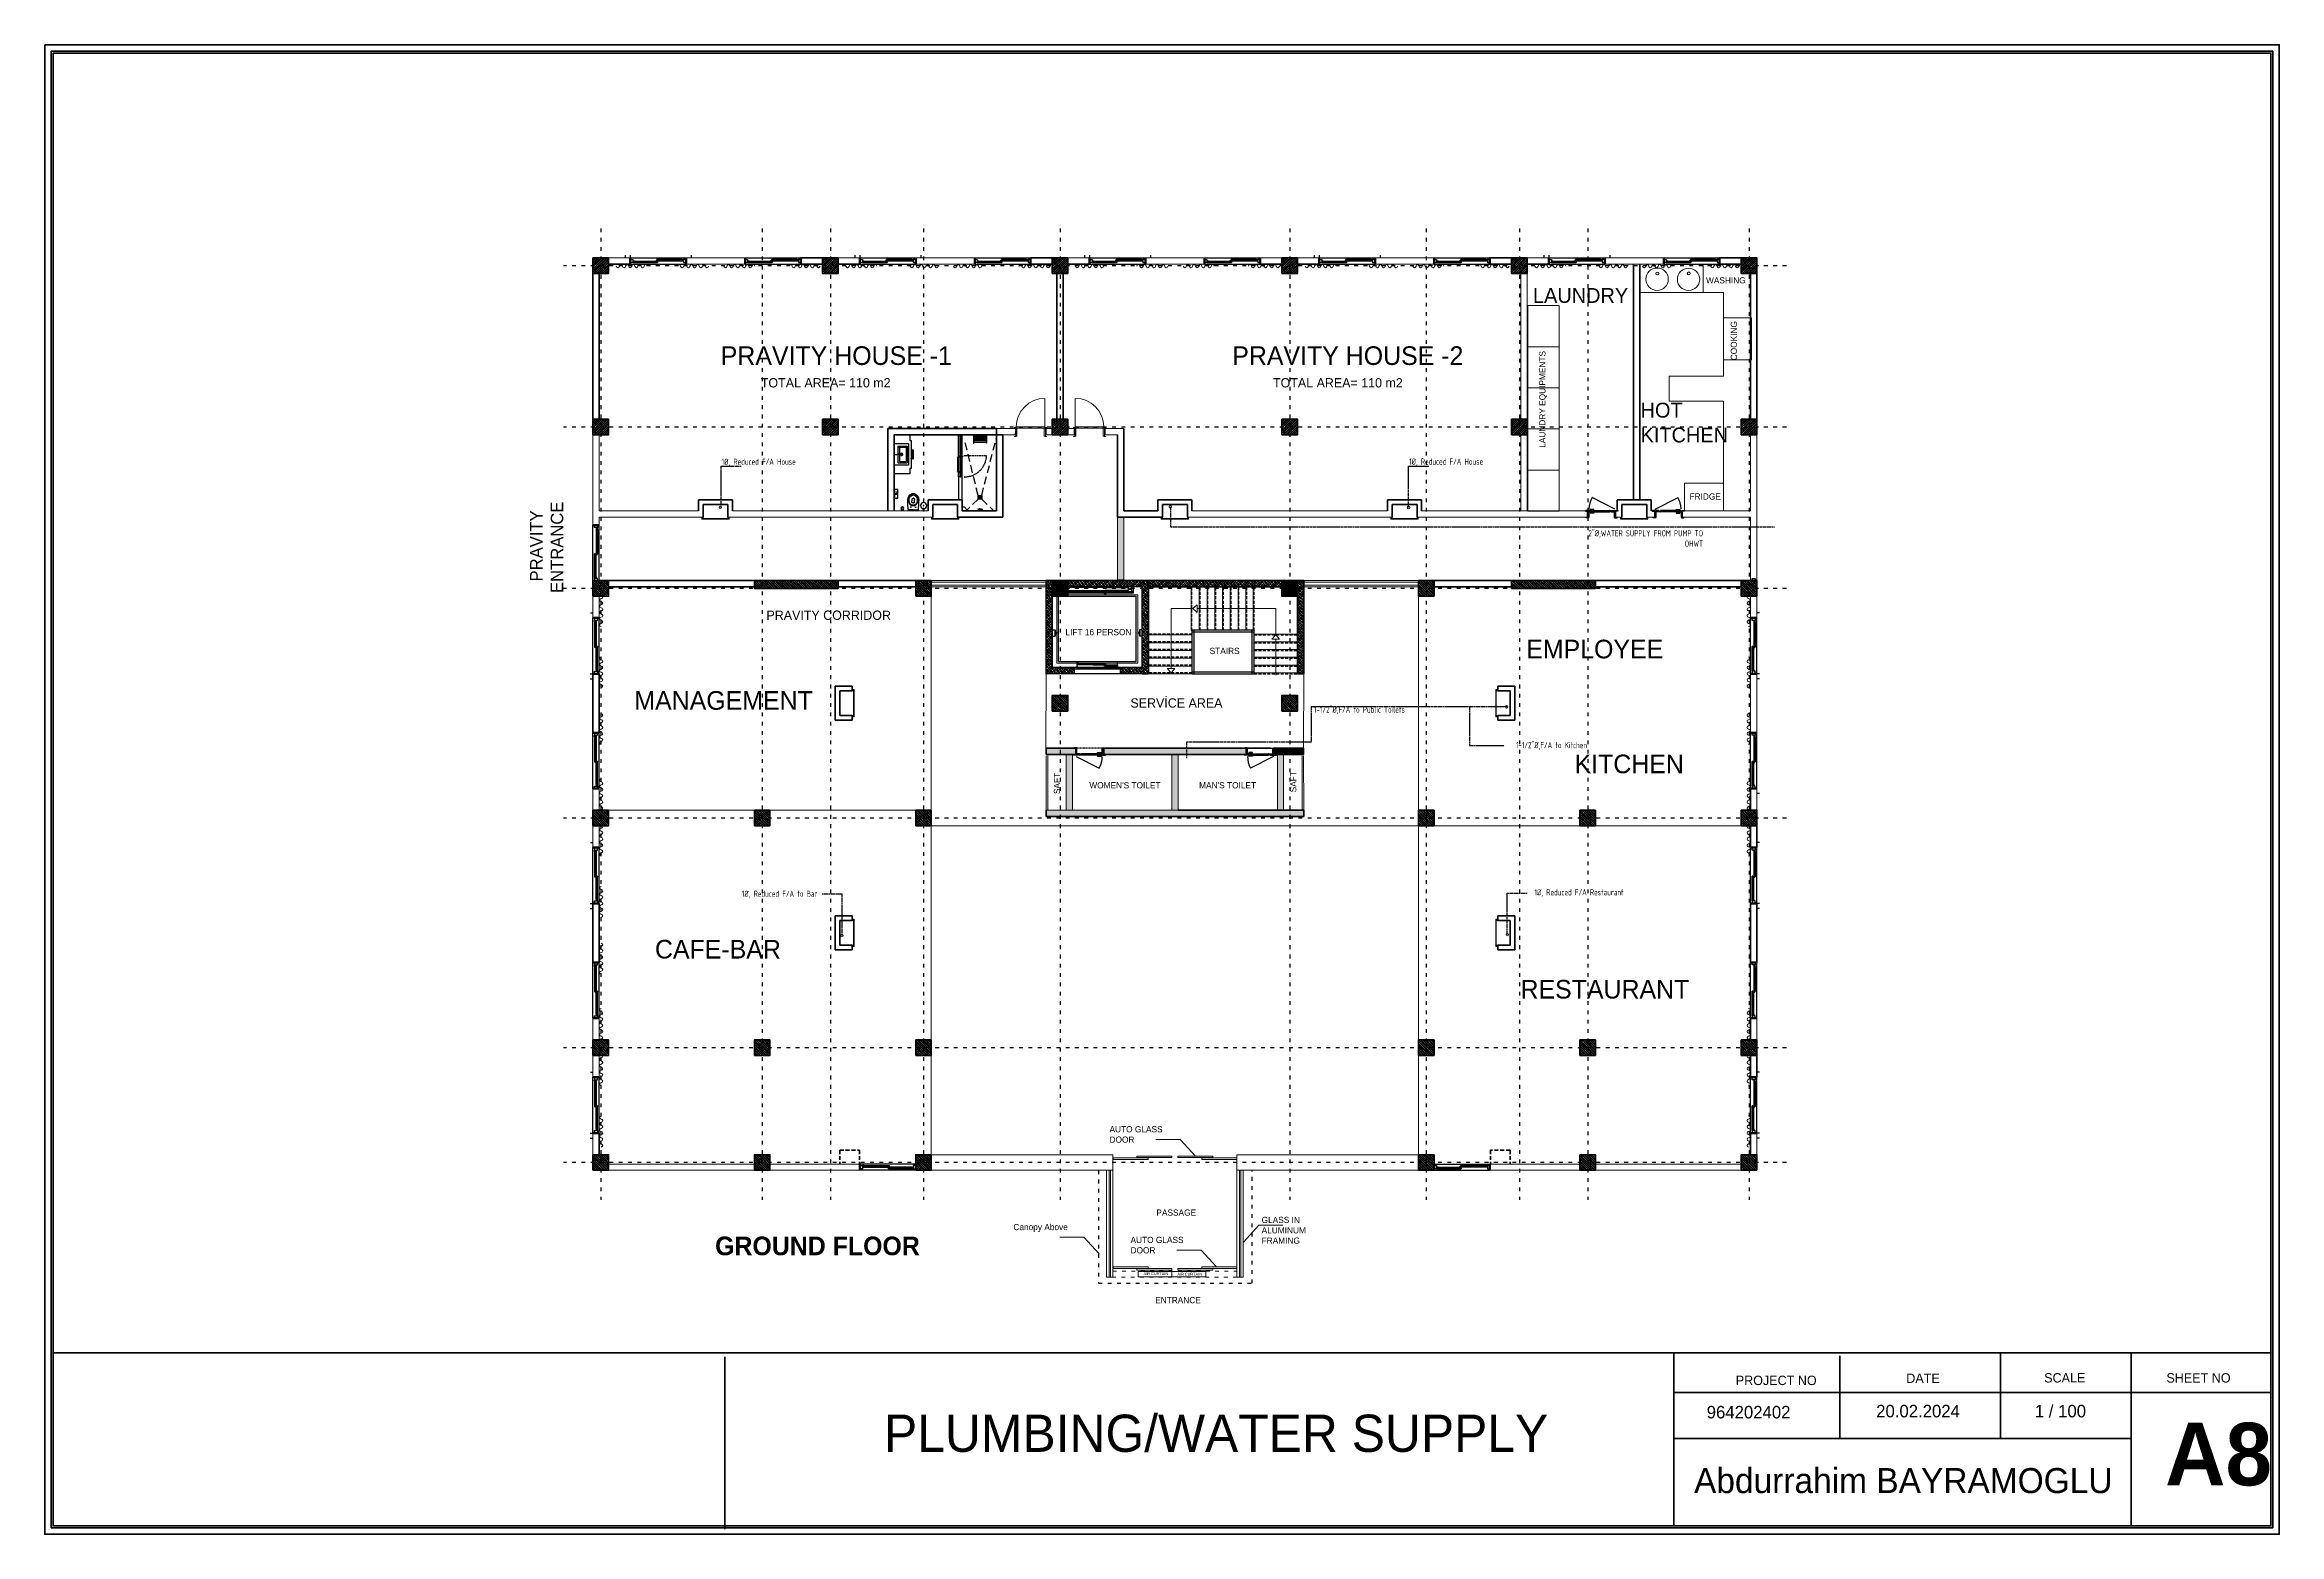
# Model space of a CAD drawing. Header units: millimetres. Extents: x 626118 to 667468, y 4481694 to 4492717.
# Drawn here: x 660268 to 667468, y 4481713 to 4486513 of the extents above; entities that cross this region are included whole.
import ezdxf

# ---------------------------------------------------------------- set-up
doc = ezdxf.new("R2010")
doc.units = ezdxf.units.MM
for name, pattern in [('ACAD_ISO03W100', [30, 12, -18]), ('CENTER2', [1.125, 0.75, -0.125, 0.125, -0.125]), ('DASHED', [19.05, 12.7, -6.35]), ('DUZ', [500, 500]), ('HIDDEN', [0.375, 0.25, -0.125]), ('HIDDEN2', [0.1875, 0.125, -0.0625]), ('PHANTOM', [2.5, 1.25, -0.25, 0.25, -0.25, 0.25, -0.25])]:
    doc.linetypes.add(name, pattern=pattern)
doc.layers.get('0').update_dxf_attribs({"color": 1, "linetype": 'DUZ'})
for name, color, linetype in [('0 MC MAHAL', 94, 'Continuous'), ('3K', 4, 'Continuous'), ('a-door', 2, 'Continuous'), ('a-izdus', 2, 'HIDDEN'), ('a_cam', 161, 'Continuous'), ('a_gorunus', 233, 'Continuous'), ('a_mobilya', 1, 'Continuous'), ('a_mobilya_tarama', 253, 'Continuous'), ('a_seramik', 241, 'Continuous'), ('a_seramik_tarama', 85, 'Continuous'), ('a_vitrifiye', 195, 'Continuous'), ('AGAC', 116, 'Continuous'), ('DR-WASTE PIPE', 5, 'CENTER2'), ('GOLGE', 8, 'HIDDEN'), ('GÖLGE', 8, 'DASHED'), ('KAPIACI1', 252, 'Continuous'), ('KOLTAR_F', 145, 'Continuous'), ('LOGO', 7, 'Continuous'), ('PEN', 161, 'Continuous'), ('PL-CWS', 80, 'PHANTOM'), ('PL_TEXT', 3, 'Continuous'), ('söve', 26, 'DUZ'), ('TR', 8, 'Continuous')]:
    doc.layers.add(name, color=color, linetype=linetype)
for name, color, linetype, lineweight in [('A-ANNO-PATT-4', 173, 'Continuous', 5), ('Area', 41, 'Continuous', 25), ('cam', 143, 'Continuous', 20), ('DUV', 220, 'Continuous', 50), ('DUVAR', 7, 'Continuous', 35), ('FE_PERDE', 205, 'Continuous', 15), ('gor25', 142, 'Continuous', 25), ('iç duvar', 7, 'Continuous', 50), ('KAPEN', 151, 'Continuous', 9), ('KOLON_F', 3, 'Continuous', 35), ('sabt_tef', 181, 'Continuous', 30), ('YAZI', 7, 'Continuous', 15)]:
    doc.layers.add(name, color=color, linetype=linetype, lineweight=lineweight)
doc.styles.add('din.shx', font='din.shx', dxfattribs={"width": 0.7})
pattern_1 = [(45, (2931.2806, -19106.4884), (-4.4901280605, 4.4901280605), []), (45, (2935.771, -19106.4884), (-4.4901280605, 4.4901280605), [3.175, -1.5875])]
pattern_2 = [(135, (5166447.227, 3823412.5004), (-4.4901280605, -4.4901280605), []), (135, (5166447.227, 3823416.9905), (-4.4901280605, -4.4901280605), [3.175, -1.5875])]
pattern_3 = [(135, (5167187.227, 3823412.5004), (-4.4901280605, -4.4901280605), []), (135, (5167187.227, 3823416.9905), (-4.4901280605, -4.4901280605), [3.175, -1.5875])]
pattern_4 = [(360, (457040.2833, 4685246.49), (8e-16, 1.5875), [])]

msp = doc.modelspace()

# ---------------------------------------------------------------- texts
at = {"attachment_point": 1}
for s, width, gutter_width, insert, char_height in [('{\\fCentury Gothic|b0|i0|c0|p34;\\C7;WASHING}', 353.8336, 12.5, (665620.97, 4485763.76), 20), ('{\\fCentury Gothic|b0|i0|c162|p34;\\C7;LAUNDRY}', 428.1969, 10, (665063.44, 4485729.05), 48), ('{\\fCentury Gothic|b0|i0|c162|p34;\\C7;PRAVITY HOUSE -1}', 710.4957, 12.5, (662446.44, 4485541.09), 60), ('{\\fCentury Gothic|b0|i0|c162|p34;\\C7;PRAVITY HOUSE -2}', 710.4957, 12.5, (664094.61, 4485541.09), 60), ('{\\fCentury Gothic|b0|i0|c162|p34;\\C7; TOTAL AREA= 110 m2}', 458.8958, 12.5, (662564.39, 4485438.56), 30), ('{\\fCentury Gothic|b0|i0|c162|p34;\\C7; TOTAL AREA= 110 m2}', 458.8958, 12.5, (664214.63, 4485438.56), 30), ('{\\fCentury Gothic|b0|i0|c0|p34;\\C7;HOT \\PKITCHEN}', 428.1969, 10, (665410.15, 4485359.38), 48), ('{\\fCentury Gothic|b0|i0|c0|p34;\\C7;FRIDGE }', 353.8336, 12.5, (665567.82, 4485067.22), 20), ('{\\fCentury Gothic|b0|i0|c162|p34;\\C7;PRAVITY CORRIDOR}', 451.7355, 12.5, (662593.68, 4484689.65), 30), ('{\\fCentury Gothic|b0|i0|c162|p34;\\C7;LIFT 16 PERSON}', 238.5941, 12.5, (663557.14, 4484630.21), 20), ('{\\fCentury Gothic|b0|i0|c162|p34;\\C7;EMPLOYEE}', 402.7964, 12.5, (665041.7, 4484595.67), 60), ('{\\fCentury Gothic|b0|i0|c162|p34;\\C7;STAIRS}', 98.4847, 12.5, (664021.65, 4484569.63), 20), ('{\\fCentury Gothic|b0|i0|c162|p34;\\C7;MANAGEMENT}', 668.3944, 12.5, (662168, 4484430.07), 60), ('{\\fCentury Gothic|b0|i0|c162|p34;\\C7; SERVİCE AREA}', 333.7189, 12.5, (663755.25, 4484406.94), 30), ('{\\fCentury Gothic|b0|i0|c162|p34;\\C7;KITCHEN}', 402.7964, 12.5, (665197.47, 4484225.53), 60), ("{\\fCentury Gothic|b0|i0|c162|p34;\\C7;WOMEN'S TOILET}", 238.5941, 12.5, (663634.06, 4484136.68), 20), ("{\\fCentury Gothic|b0|i0|c162|p34;\\C7;MAN'S TOILET}", 175.9451, 12.5, (663987.83, 4484136.68), 20), ('{\\fCentury Gothic|b0|i0|c162|p34;\\C7;CAFE-BAR}', 402.7964, 12.5, (662234.48, 4483628.44), 60), ('{\\fCentury Gothic|b0|i0|c162|p34;\\C7;RESTAURANT}', 402.7964, 12.5, (665023.2, 4483499.48), 60), ('{\\fCentury Gothic|b0|i0|c0|p34;\\C7;AUTO GLASS DOOR}', 175.9451, 12.5, (663699.1, 4483028.24), 20), ('{\\fCentury Gothic|b0|i0|c0|p34;\\C7;PASSAGE}', 175.9451, 12.5, (663850.07, 4482759.69), 20), ('{\\fCentury Gothic|b0|i0|c0|p34;\\C7;GLASS IN\\PALUMINUM FRAMING}', 175.9451, 12.5, (664189.12, 4482736.03), 20), ('{\\fCentury Gothic|b1|i0|c0|p34;\\C7;GROUND FLOOR}', 710.4957, 12.5, (662428.16, 4482672.37), 60), ('{\\fCentury Gothic|b0|i0|c0|p34;\\C7;Canopy Above}', 175.9451, 12.5, (663389.28, 4482713.17), 20), ('{\\fCentury Gothic|b0|i0|c0|p34;\\C7;AUTO GLASS DOOR}', 175.9451, 12.5, (663766.76, 4482671.63), 20), ('{\\fCentury Gothic|b0|i0|c0|p34;\\C7;AIR CURTAIN }', 79.1753, 5.62, (663808.57, 4482557.31), 9), ('{\\fCentury Gothic|b0|i0|c0|p34;\\C7;AIR CURTAIN }', 79.1753, 5.62, (663917.79, 4482555.71), 9), ('{\\fCentury Gothic|b0|i0|c0|p34;\\C7;ENTRANCE }', 175.9451, 12.5, (663846.09, 4482477.61), 20)]:
    msp.add_mtext_dynamic_manual_height_columns(s, width=width, gutter_width=gutter_width, heights=[0], dxfattribs=dict(at, insert=insert, char_height=char_height))
at = {"attachment_point": 1, "rotation": 90}
for s, width, insert, char_height in [('{\\fCentury Gothic|b0|i0|c0|p34;\\C7;COOKING}', 353.8336, (665700.71, 4485495.97), 20), ('{\\fCentury Gothic|b0|i0|c0|p34;\\C7;LAUNDRY EQUIPMENTS}', 353.8336, (665083.65, 4485214.04), 20), ('{\\fCentury Gothic|b0|i0|c162|p34;\\C7; \\H0.66667x; PRAVITY ENTRANCE}', 320.5937, (661832.1, 4484746.41), 60), ('{\\fCentury Gothic|b0|i0|c162|p34;\\C7;SAFT}', 80.9215, (663519.63, 4484098.21), 20), ('{\\fCentury Gothic|b0|i0|c162|p34;\\C7;SAFT}', 80.9215, (664280.87, 4484103.92), 20)]:
    msp.add_mtext_dynamic_manual_height_columns(s, width=width, gutter_width=12.5, heights=[0], dxfattribs=dict(at, insert=insert, char_height=char_height))
at = {"layer": 'LOGO', "attachment_point": 1}
for s, insert, char_height, width in [('{\\fGoudy Old Style|b0|i0|c0|p18;PLUMBING/WATER SUPPLY}', (662972.61, 4482098.66), 120, 2309.0522), ('{\\fGoudy Old Style|b1|i0|c0|p18;A8}', (667100.02, 4482072.3), 201.6, 680.2848)]:
    msp.add_mtext(s, dxfattribs=dict(at, insert=insert, char_height=char_height, width=width))
at = {"layer": 'PL_TEXT', "char_height": 20, "width": 313.3231, "attachment_point": 9, "style": 'din.shx'}
for s, insert in [('1%%C, Reduced F/A House  ', (662688.08, 4485154.65, 0)), ('1%%C, Reduced F/A House  ', (664903.14, 4485155.05, 0)), ('2"%%C,WATER SUPPLY FROM PUMP TO OHWT  ', (665611.39, 4484895.37, 0)), ('1-1/2"%%C,F/A to Public Toilets  ', (664650.77, 4484355.82, 0)), ('1-1/2"%%C,F/A to Kitchen  ', (665237.55, 4484241.41, 0)), ('1%%C, Reduced F/A to Bar  ', (662758.11, 4483762.54, 0)), ('1%%C, Reduced F/A Restaurant  ', (665355.49, 4483767.35, 0))]:
    msp.add_mtext(s, dxfattribs=dict(at, insert=insert))
at = {"layer": 'YAZI', "attachment_point": 1}
for s, insert, char_height, width in [('{\\fStylus BT|b0|i0|c0|p34;PROJECT NO}', (665716.86, 4482224.17), 30.24, 286.87), ('{\\fStylus BT|b0|i0|c0|p34;DATE}', (666266.28, 4482231.04), 30.24, 215.1793), ('{\\fStylus BT|b0|i0|c0|p34;SCALE}', (666710.52, 4482232.48), 30.24, 165.1095), ('{\\fStylus BT|b0|i0|c0|p34;SHEET NO}', (667104.41, 4482232.26), 30.24, 302.8012), ('{\\fStylus BT|b0|i0|c0|p34;964\\fStylus BT|b0|i0|c162|p34;20\\fStylus BT|b0|i0|c0|p34;2402}', (665623.18, 4482126.83), 40.32, 345.8591), ('{\\fStylus BT|b0|i0|c0|p34;20.02.2024}', (666169.24, 4482130.24), 40.32, 366.9007), ('{\\fStylus BT|b0|i0|c0|p34;1 / \\fStylus BT|b0|i0|c162|p34;1\\fStylus BT|b0|i0|c0|p34;00}', (666680.5, 4482130.24), 40.32, 316.1791), ('{\\fStylus BT|b0|i0|c0|p34;Abdurrahim BAYRAMOGLU}', (665582.4, 4481926.47), 80.64, 1568.7791)]:
    msp.add_mtext(s, dxfattribs=dict(at, insert=insert, char_height=char_height, width=width))

# ---------------------------------------------------------------- blocks, each defined once
blk = doc.blocks.new('GEN_BLOCK00601')
at = {"linetype": 'Continuous', "ltscale": 50}
for centre, start, end in [((50, 50), 0, 180), ((150, 50), 180, 0), ((250, 50), 0, 180), ((350, 50), 180, 0), ((450, 50), 0, 180), ((550, 50), 180, 0), ((650, 50), 0, 180), ((750, 50), 180, 0), ((850, 50), 0, 180), ((950, 50), 180, 0)]:
    blk.add_arc(centre, 50, start, end, dxfattribs=at)
for tag in ['FLOOR', 'Sfb']:
    blk.add_attdef(tag, (0, 0), '', height=1)
blk = doc.blocks.new('K210')
for p, q in [((0.04, 0.985), (0.04, 0.032)), ((0.04, 0.032), (0.047, 0.032)), ((0.047, 0.032), (0.047, 0.022)), ((0.047, 0.022), (0.953, 0.022)), ((0.953, 0.032), (0.96, 0.032)), ((0.953, 0.022), (0.953, 0.032)), ((0.96, 0.032), (0.96, 0.065))]:
    blk.add_line(p, q)
for points in [[(-0.02, 0.03), (-0.02, 0.045), (0.03, 0.045), (0.03, 0.03)], [(0.04, 0.065), (0.96, 0.065)], [(1.02, 0.03), (1.02, 0.045), (0.97, 0.045), (0.97, 0.03)], [(-0.02, -0.23), (-0.02, -0.245), (0.03, -0.245), (0.03, -0.23)], [(0.02, -0.19), (0, -0.19), (0.02, -0.01), (0, -0.01)], [(1.02, -0.23), (1.02, -0.245), (0.97, -0.245), (0.97, -0.23)], [(0.98, -0.19), (1, -0.19), (0.98, -0.01), (1, -0.01)]]:
    blk.add_lwpolyline(points)
for points in [[(0.02, 0.03), (0.045, 0.03), (0.045, 0.02), (0.06, 0.02), (0.06, -0.23), (0.02, -0.23)], [(0.98, 0.03), (0.955, 0.03), (0.955, 0.02), (0.94, 0.02), (0.94, -0.23), (0.98, -0.23)]]:
    blk.add_lwpolyline(points, close=True)
blk.add_arc((0.04, 0.065), 0.92, 0, 90)
blk = doc.blocks.new('urejjnjf')
at = {"layer": 'sabt_tef'}
for p, q in [((104450.066, 49042.304), (104449.756, 49042.304)), ((104449.911, 49042.284), (104449.756, 49042.284)), ((104449.911, 49042.276), (104449.756, 49042.276)), ((104449.846, 49042.184), (104449.822, 49042.184)), ((104449.834, 49042.195), (104449.834, 49042.184)), ((104449.834, 49042.173), (104449.834, 49042.184)), ((104449.911, 49042.284), (104450.066, 49042.284)), ((104449.911, 49042.276), (104450.066, 49042.276)), ((104449.976, 49042.184), (104450.001, 49042.184)), ((104449.989, 49042.195), (104449.989, 49042.184)), ((104449.989, 49042.173), (104449.989, 49042.184)), ((104449.87, 49042.02), (104449.872, 49041.935)), ((104449.911, 49042.051), (104449.9, 49042.051)), ((104449.911, 49041.901), (104449.907, 49041.901)), ((104449.907, 49041.901), (104449.911, 49041.901)), ((104449.911, 49042.051), (104449.923, 49042.051)), ((104449.915, 49041.901), (104449.911, 49041.901)), ((104449.911, 49041.901), (104449.915, 49041.901)), ((104449.953, 49042.02), (104449.95, 49041.935))]:
    blk.add_line(p, q, dxfattribs=at)
for centre, major_axis, start_param, end_param in [((104454.736, 49041.852), (3.536, 3.536), 2.265542, 2.338186), ((104449.911, 49042.014), (0.0919, 0.0919), 0.785398, 1.997007), ((104449.9, 49042.015), (-0.0778, 0.0778), -0.884575, 0.555132), ((104449.834, 49042.184), (-0.0053, 0.0053), 3.926991, 7.068583), ((104449.834, 49042.184), (0.0053, 0.0053), 2.356194, 5.497787), ((104449.911, 49042.014), (-0.0919, 0.0919), 4.286178, 5.497787), ((104449.922, 49042.015), (0.0778, 0.0778), 5.728053, 7.16776), ((104449.989, 49042.184), (-0.0053, 0.0053), 3.926991, 7.068583), ((104449.989, 49042.184), (0.0053, 0.0053), 2.356194, 5.497787), ((104445.087, 49041.852), (-3.536, 3.536), 3.944999, 4.017643), ((104449.926, 49041.931), (-0.134, 0.134), 0.731068, 1.971798), ((104450.07, 49041.955), (0.212, 0.212), 1.997007, 2.51551), ((104449.926, 49041.931), (0.109, 0.109), 2.51551, 3.542594), ((104450.07, 49041.955), (0.205, 0.205), 2.057267, 2.51551), ((104449.926, 49041.931), (-0.102, 0.102), 0.944713, 1.971798), ((104449.911, 49041.894), (0.106, 0.106), 3.542594, 3.926991), ((104449.911, 49041.894), (0.0806, 0.0806), 3.542594, 3.926991), ((104449.9, 49042.021), (0.0212, 0.0212), 0.785398, 2.385987), ((104449.907, 49041.936), (-0.0247, 0.0247), 0.815191, 2.356194), ((104449.911, 49041.894), (0.0735, 0.0735), 3.542594, 3.926991), ((104449.911, 49041.894), (-0.0735, 0.0735), 2.356194, 2.740591), ((104449.911, 49041.894), (-0.0806, 0.0806), 2.356194, 2.740591), ((104449.911, 49041.894), (-0.106, 0.106), 2.356194, 2.740591), ((104449.915, 49041.936), (0.0247, 0.0247), 3.926991, 5.467994), ((104449.923, 49042.021), (-0.0212, 0.0212), 3.897198, 5.497787), ((104449.896, 49041.931), (-0.102, 0.102), 2.740591, 3.767676), ((104449.896, 49041.931), (-0.109, 0.109), 2.740591, 3.767676), ((104449.896, 49041.931), (0.134, 0.134), 4.311388, 5.552117), ((104449.752, 49041.955), (0.205, 0.205), 5.338472, 5.796715), ((104449.752, 49041.955), (0.212, 0.212), 5.338472, 5.856974)]:
    blk.add_ellipse(centre, major_axis=major_axis, ratio=1, start_param=start_param, end_param=end_param, dxfattribs=at)

# ---------------------------------------------------------------- hatches: boundary and pattern name
h = msp.add_hatch(color=33)
h.dxf.hatch_style = 1
h.paths.add_polyline_path([(663724.76, 4484990.98), (663744.76, 4484990.98), (663744.76, 4484788.98), (663724.76, 4484788.98)])
h = msp.add_hatch()
h.set_pattern_fill('ANSI33', color=252, scale=30, angle=90)
h.set_pattern_definition([(135, (5183130.917, 3737993.398), (-5.303300859, -5.303300859), []), (135, (5183130.917, 3737998.701), (-5.303300859, -5.303300859), [3.75, -1.875])])
h.paths.add_polyline_path([(663584.76, 4484505.98), (663584.76, 4484485.98), (663494.76, 4484485.98), (663494.76, 4484785.98), (663824.76, 4484785.98), (663824.76, 4484485.98), (663734.76, 4484485.98), (663734.76, 4484505.98), (663804.76, 4484505.98), (663804.76, 4484765.98), (663514.76, 4484765.98), (663514.76, 4484505.98)])
h = msp.add_hatch()
h.set_pattern_fill('ANSI33', color=252, scale=30, angle=90)
h.set_pattern_definition([(135, (5184393.041, 3737993.398), (-5.303300859, -5.303300859), []), (135, (5184393.041, 3737998.701), (-5.303300859, -5.303300859), [3.75, -1.875])])
h.paths.add_polyline_path([(663824.76, 4484765.98), (663824.76, 4484785.98), (664324.76, 4484785.98), (664324.76, 4484485.98), (664304.76, 4484485.98), (664304.76, 4484765.98)])
h = msp.add_hatch(color=33)
h.dxf.hatch_style = 1
h.paths.add_polyline_path([(663581.56, 4484225.98), (663494.76, 4484225.98), (663494.76, 4484245.98), (663590.19, 4484245.98), (663590.04, 4484225.98)])
h = msp.add_hatch(color=33)
h.dxf.hatch_style = 1
h.paths.add_polyline_path([(663680.54, 4484245.98), (664138.98, 4484245.98), (664138.98, 4484225.98), (663680.54, 4484225.98)])
h = msp.add_hatch(color=33)
h.dxf.hatch_style = 1
h.paths.add_polyline_path([(664237.96, 4484225.98), (664239.76, 4484225.98), (664239.76, 4484245.98), (664229.33, 4484245.98), (664229.48, 4484225.98)])
h = msp.add_hatch(color=33)
h.dxf.hatch_style = 1
h.paths.add_polyline_path([(664239.28, 4484225.98), (664239.28, 4484245.98), (664324.28, 4484245.98), (664324.28, 4484225.98)])
h = msp.add_hatch(color=33)
h.dxf.hatch_style = 1
h.paths.add_polyline_path([(663559.76, 4484225.98), (663579.76, 4484225.98), (663579.76, 4484045.98), (663559.76, 4484045.98)])
h = msp.add_hatch(color=33)
h.dxf.hatch_style = 1
h.paths.add_polyline_path([(663899.76, 4484225.98), (663919.76, 4484225.98), (663919.76, 4484045.98), (663899.76, 4484045.98)])
h = msp.add_hatch(color=33)
h.dxf.hatch_style = 1
h.paths.add_polyline_path([(664239.76, 4484225.98), (664259.76, 4484225.98), (664259.76, 4484045.98), (664239.76, 4484045.98)])
msp.add_hatch(color=33).paths.add_polyline_path([(664324.76, 4484045.98), (663494.76, 4484045.98), (663494.76, 4484025.98), (664324.76, 4484025.98)])
at = {"layer": 'KOLTAR_F'}
h = msp.add_hatch(dxfattribs=at)
h.set_pattern_fill('ANSI33', color=256, style=0)
h.set_pattern_definition([(45, (1451.2806, -18586.4884), (-4.4901280605, 4.4901280605), []), (45, (1455.771, -18586.4884), (-4.4901280605, 4.4901280605), [3.175, -1.5875])])
h.paths.add_polyline_path([(662034.76, 4485825.98), (662084.76, 4485825.98), (662084.76, 4485775.98), (662034.76, 4485775.98)])
h = msp.add_hatch(dxfattribs=at)
h.set_pattern_fill('ANSI33', color=256, style=0)
h.set_pattern_definition([(45, (2191.2806, -18586.4884), (-4.4901280605, 4.4901280605), []), (45, (2195.771, -18586.4884), (-4.4901280605, 4.4901280605), [3.175, -1.5875])])
h.paths.add_polyline_path([(662774.76, 4485825.98), (662824.76, 4485825.98), (662824.76, 4485775.98), (662774.76, 4485775.98)])
h = msp.add_hatch(dxfattribs=at)
h.set_pattern_fill('ANSI33', color=256, style=0)
h.set_pattern_definition([(45, (2931.2806, -18586.4884), (-4.4901280605, 4.4901280605), []), (45, (2935.771, -18586.4884), (-4.4901280605, 4.4901280605), [3.175, -1.5875])])
h.paths.add_polyline_path([(663514.76, 4485825.98), (663564.76, 4485825.98), (663564.76, 4485775.98), (663514.76, 4485775.98)])
h = msp.add_hatch(dxfattribs=at)
h.set_pattern_fill('ANSI33', color=256, style=0)
h.set_pattern_definition([(45, (3671.2806, -18586.4884), (-4.4901280605, 4.4901280605), []), (45, (3675.771, -18586.4884), (-4.4901280605, 4.4901280605), [3.175, -1.5875])])
h.paths.add_polyline_path([(664254.76, 4485825.98), (664304.76, 4485825.98), (664304.76, 4485775.98), (664254.76, 4485775.98)])
h = msp.add_hatch(dxfattribs=at)
h.set_pattern_fill('ANSI33', color=256, style=0)
h.set_pattern_definition([(45, (4411.2806, -18586.4884), (-4.4901280605, 4.4901280605), []), (45, (4415.771, -18586.4884), (-4.4901280605, 4.4901280605), [3.175, -1.5875])])
h.paths.add_polyline_path([(664994.76, 4485825.98), (665044.76, 4485825.98), (665044.76, 4485775.98), (664994.76, 4485775.98)])
h = msp.add_hatch(dxfattribs=at)
h.set_pattern_fill('ANSI33', color=256, style=0)
h.set_pattern_definition([(45, (5151.2806, -18586.4884), (-4.4901280605, 4.4901280605), []), (45, (5155.771, -18586.4884), (-4.4901280605, 4.4901280605), [3.175, -1.5875])])
h.paths.add_polyline_path([(665734.76, 4485825.98), (665784.76, 4485825.98), (665784.76, 4485775.98), (665734.76, 4485775.98)])
h = msp.add_hatch(dxfattribs=at)
h.set_pattern_fill('ANSI33', color=256, style=0)
h.set_pattern_definition([(45, (1451.2806, -19106.4884), (-4.4901280605, 4.4901280605), []), (45, (1455.771, -19106.4884), (-4.4901280605, 4.4901280605), [3.175, -1.5875])])
h.paths.add_polyline_path([(662034.76, 4485305.98), (662084.76, 4485305.98), (662084.76, 4485255.98), (662034.76, 4485255.98)])
h = msp.add_hatch(dxfattribs=at)
h.set_pattern_fill('ANSI33', color=256, style=0)
h.set_pattern_definition([(45, (2191.2806, -19106.4884), (-4.4901280605, 4.4901280605), []), (45, (2195.771, -19106.4884), (-4.4901280605, 4.4901280605), [3.175, -1.5875])])
h.paths.add_polyline_path([(662774.76, 4485305.98), (662824.76, 4485305.98), (662824.76, 4485255.98), (662774.76, 4485255.98)])
h = msp.add_hatch(dxfattribs=at)
h.set_pattern_fill('ANSI33', color=256, style=0)
h.set_pattern_definition(pattern_1)
h.paths.add_polyline_path([(663514.76, 4485305.98), (663564.76, 4485305.98), (663564.76, 4485255.98), (663514.76, 4485255.98)])
h = msp.add_hatch(dxfattribs=at)
h.set_pattern_fill('ANSI33', color=256, style=0)
h.set_pattern_definition([(45, (3671.2806, -19106.4884), (-4.4901280605, 4.4901280605), []), (45, (3675.771, -19106.4884), (-4.4901280605, 4.4901280605), [3.175, -1.5875])])
h.paths.add_polyline_path([(664254.76, 4485305.98), (664304.76, 4485305.98), (664304.76, 4485255.98), (664254.76, 4485255.98)])
h = msp.add_hatch(dxfattribs=at)
h.set_pattern_fill('ANSI33', color=256, style=0)
h.set_pattern_definition(pattern_1)
h.paths.add_polyline_path([(665044.76, 4485305.98), (664994.76, 4485305.98), (664994.76, 4485255.98), (665044.76, 4485255.98)])
h = msp.add_hatch(dxfattribs=at)
h.set_pattern_fill('ANSI33', color=256, style=0)
h.set_pattern_definition([(45, (5151.2806, -19106.4884), (-4.4901280605, 4.4901280605), []), (45, (5155.771, -19106.4884), (-4.4901280605, 4.4901280605), [3.175, -1.5875])])
h.paths.add_polyline_path([(665734.76, 4485305.98), (665784.76, 4485305.98), (665784.76, 4485255.98), (665734.76, 4485255.98)])
h = msp.add_hatch(dxfattribs=at)
h.set_pattern_fill('ANSI33', color=256, angle=90, style=0)
h.set_pattern_definition([(135, (5166447.227, 3824152.5004), (-4.4901280605, -4.4901280605), []), (135, (5166447.227, 3824156.9905), (-4.4901280605, -4.4901280605), [3.175, -1.5875])])
h.paths.add_polyline_path([(662034.76, 4484735.98), (662034.76, 4484785.98), (662084.76, 4484785.98), (662084.76, 4484735.98)])
h = msp.add_hatch(dxfattribs=at)
h.set_pattern_fill('ANSI33', color=256, angle=90, style=0)
h.set_pattern_definition([(135, (5166967.227, 3824152.5004), (-4.4901280605, -4.4901280605), []), (135, (5166967.227, 3824156.9905), (-4.4901280605, -4.4901280605), [3.175, -1.5875])])
h.paths.add_polyline_path([(662554.76, 4484785.98), (662824.76, 4484785.98), (662824.76, 4484760.98), (662554.76, 4484760.98)])
h = msp.add_hatch(dxfattribs=at)
h.set_pattern_fill('ANSI33', color=256, angle=90, style=0)
h.set_pattern_definition([(135, (5167487.227, 3824152.5004), (-4.4901280605, -4.4901280605), []), (135, (5167487.227, 3824156.9905), (-4.4901280605, -4.4901280605), [3.175, -1.5875])])
h.paths.add_polyline_path([(663074.76, 4484735.98), (663074.76, 4484785.98), (663124.76, 4484785.98), (663124.76, 4484735.98)])
h = msp.add_hatch(dxfattribs=at)
h.set_pattern_fill('ANSI33', color=256, angle=90, style=0)
h.set_pattern_definition([(135, (5167047.227, 3824152.5004), (-4.4901280605, -4.4901280605), []), (135, (5167047.227, 3824156.9905), (-4.4901280605, -4.4901280605), [3.175, -1.5875])])
h.paths.add_polyline_path([(663564.76, 4484735.98), (663564.76, 4484785.98), (663514.76, 4484785.98), (663514.76, 4484735.98)])
h = msp.add_hatch(dxfattribs=at)
h.set_pattern_fill('ANSI33', color=256, angle=90, style=0)
h.set_pattern_definition([(135, (5167927.227, 3824152.5004), (-4.4901280605, -4.4901280605), []), (135, (5167927.227, 3824156.9905), (-4.4901280605, -4.4901280605), [3.175, -1.5875])])
h.paths.add_polyline_path([(663514.76, 4484735.98), (663514.76, 4484785.98), (663564.76, 4484785.98), (663564.76, 4484735.98)])
h = msp.add_hatch(dxfattribs=at)
h.set_pattern_fill('ANSI33', color=256, angle=90, style=0)
h.set_pattern_definition([(135, (5167787.227, 3824152.5004), (-4.4901280605, -4.4901280605), []), (135, (5167787.227, 3824156.9905), (-4.4901280605, -4.4901280605), [3.175, -1.5875])])
h.paths.add_polyline_path([(664304.76, 4484735.98), (664304.76, 4484785.98), (664254.76, 4484785.98), (664254.76, 4484735.98)])
h = msp.add_hatch(dxfattribs=at)
h.set_pattern_fill('ANSI33', color=256, angle=90, style=0)
h.set_pattern_definition([(135, (5168667.227, 3824152.5004), (-4.4901280605, -4.4901280605), []), (135, (5168667.227, 3824156.9905), (-4.4901280605, -4.4901280605), [3.175, -1.5875])])
h.paths.add_polyline_path([(664254.76, 4484735.98), (664254.76, 4484785.98), (664304.76, 4484785.98), (664304.76, 4484735.98)])
h = msp.add_hatch(dxfattribs=at)
h.set_pattern_fill('ANSI33', color=256, angle=90, style=0)
h.set_pattern_definition([(135, (5168227.227, 3824152.5004), (-4.4901280605, -4.4901280605), []), (135, (5168227.227, 3824156.9905), (-4.4901280605, -4.4901280605), [3.175, -1.5875])])
h.paths.add_polyline_path([(664744.76, 4484735.98), (664744.76, 4484785.98), (664694.76, 4484785.98), (664694.76, 4484735.98)])
h = msp.add_hatch(dxfattribs=at)
h.set_pattern_fill('ANSI33', color=256, angle=90, style=0)
h.set_pattern_definition([(135, (5167707.227, 3824152.5004), (-4.4901280605, -4.4901280605), []), (135, (5167707.227, 3824156.9905), (-4.4901280605, -4.4901280605), [3.175, -1.5875])])
h.paths.add_polyline_path([(665264.76, 4484785.98), (664994.76, 4484785.98), (664994.76, 4484760.98), (665264.76, 4484760.98)])
h = msp.add_hatch(dxfattribs=at)
h.set_pattern_fill('ANSI33', color=256, angle=90, style=0)
h.set_pattern_definition([(135, (5167187.227, 3824152.5004), (-4.4901280605, -4.4901280605), []), (135, (5167187.227, 3824156.9905), (-4.4901280605, -4.4901280605), [3.175, -1.5875])])
h.paths.add_polyline_path([(665784.76, 4484735.98), (665784.76, 4484785.98), (665734.76, 4484785.98), (665734.76, 4484735.98)])
h = msp.add_hatch(dxfattribs=at)
h.set_pattern_fill('ANSI33', color=256, angle=90, style=0)
h.set_pattern_definition([(135, (5167927.227, 3823782.5004), (-4.4901280605, -4.4901280605), []), (135, (5167927.227, 3823786.9905), (-4.4901280605, -4.4901280605), [3.175, -1.5875])])
h.paths.add_polyline_path([(663514.76, 4484365.98), (663514.76, 4484415.98), (663564.76, 4484415.98), (663564.76, 4484365.98)])
h = msp.add_hatch(dxfattribs=at)
h.set_pattern_fill('ANSI33', color=256, angle=90, style=0)
h.set_pattern_definition([(135, (5168667.227, 3823782.5004), (-4.4901280605, -4.4901280605), []), (135, (5168667.227, 3823786.9905), (-4.4901280605, -4.4901280605), [3.175, -1.5875])])
h.paths.add_polyline_path([(664254.76, 4484365.98), (664254.76, 4484415.98), (664304.76, 4484415.98), (664304.76, 4484365.98)])
h = msp.add_hatch(dxfattribs=at)
h.set_pattern_fill('ANSI33', color=256, angle=90, style=0)
h.set_pattern_definition(pattern_2)
h.paths.add_polyline_path([(662034.76, 4483995.98), (662034.76, 4484045.98), (662084.76, 4484045.98), (662084.76, 4483995.98)])
h = msp.add_hatch(dxfattribs=at)
h.set_pattern_fill('ANSI33', color=256, angle=90, style=0)
h.set_pattern_definition(pattern_2)
h.paths.add_polyline_path([(662034.76, 4483995.98), (662034.76, 4484045.98), (662084.76, 4484045.98), (662084.76, 4483995.98)])
h = msp.add_hatch(dxfattribs=at)
h.set_pattern_fill('ANSI33', color=256, angle=90, style=0)
h.set_pattern_definition([(135, (5166967.227, 3823412.5004), (-4.4901280605, -4.4901280605), []), (135, (5166967.227, 3823416.9905), (-4.4901280605, -4.4901280605), [3.175, -1.5875])])
h.paths.add_polyline_path([(662554.76, 4483995.98), (662554.76, 4484045.98), (662604.76, 4484045.98), (662604.76, 4483995.98)])
h = msp.add_hatch(dxfattribs=at)
h.set_pattern_fill('ANSI33', color=256, angle=90, style=0)
h.set_pattern_definition([(135, (5167487.227, 3823412.5004), (-4.4901280605, -4.4901280605), []), (135, (5167487.227, 3823416.9905), (-4.4901280605, -4.4901280605), [3.175, -1.5875])])
h.paths.add_polyline_path([(663074.76, 4483995.98), (663074.76, 4484045.98), (663124.76, 4484045.98), (663124.76, 4483995.98)])
h = msp.add_hatch(dxfattribs=at)
h.set_pattern_fill('ANSI33', color=256, angle=90, style=0)
h.set_pattern_definition([(135, (5168227.227, 3823412.5004), (-4.4901280605, -4.4901280605), []), (135, (5168227.227, 3823416.9905), (-4.4901280605, -4.4901280605), [3.175, -1.5875])])
h.paths.add_polyline_path([(664744.76, 4483995.98), (664744.76, 4484045.98), (664694.76, 4484045.98), (664694.76, 4483995.98)])
h = msp.add_hatch(dxfattribs=at)
h.set_pattern_fill('ANSI33', color=256, angle=90, style=0)
h.set_pattern_definition([(135, (5167707.227, 3823412.5004), (-4.4901280605, -4.4901280605), []), (135, (5167707.227, 3823416.9905), (-4.4901280605, -4.4901280605), [3.175, -1.5875])])
h.paths.add_polyline_path([(665264.76, 4483995.98), (665264.76, 4484045.98), (665214.76, 4484045.98), (665214.76, 4483995.98)])
h = msp.add_hatch(dxfattribs=at)
h.set_pattern_fill('ANSI33', color=256, angle=90, style=0)
h.set_pattern_definition([(135, (5167707.227, 3823412.5004), (-4.4901280605, -4.4901280605), []), (135, (5167707.227, 3823416.9905), (-4.4901280605, -4.4901280605), [3.175, -1.5875])])
h.paths.add_polyline_path([(665264.76, 4483995.98), (665264.76, 4484045.98), (665214.76, 4484045.98), (665214.76, 4483995.98)])
h = msp.add_hatch(dxfattribs=at)
h.set_pattern_fill('ANSI33', color=256, angle=90, style=0)
h.set_pattern_definition(pattern_3)
h.paths.add_polyline_path([(665784.76, 4483995.98), (665784.76, 4484045.98), (665734.76, 4484045.98), (665734.76, 4483995.98)])
h = msp.add_hatch(dxfattribs=at)
h.set_pattern_fill('ANSI33', color=256, angle=90, style=0)
h.set_pattern_definition(pattern_3)
h.paths.add_polyline_path([(665784.76, 4483995.98), (665784.76, 4484045.98), (665734.76, 4484045.98), (665734.76, 4483995.98)])
h = msp.add_hatch(dxfattribs=at)
h.set_pattern_fill('ANSI33', color=256, angle=90, style=0)
h.set_pattern_definition([(135, (5166447.227, 3822672.5004), (-4.4901280605, -4.4901280605), []), (135, (5166447.227, 3822676.9905), (-4.4901280605, -4.4901280605), [3.175, -1.5875])])
h.paths.add_polyline_path([(662034.76, 4483255.98), (662034.76, 4483305.98), (662084.76, 4483305.98), (662084.76, 4483255.98)])
h = msp.add_hatch(dxfattribs=at)
h.set_pattern_fill('ANSI33', color=256, angle=90, style=0)
h.set_pattern_definition([(135, (5166967.227, 3822672.5004), (-4.4901280605, -4.4901280605), []), (135, (5166967.227, 3822676.9905), (-4.4901280605, -4.4901280605), [3.175, -1.5875])])
h.paths.add_polyline_path([(662554.76, 4483255.98), (662554.76, 4483305.98), (662604.76, 4483305.98), (662604.76, 4483255.98)])
h = msp.add_hatch(dxfattribs=at)
h.set_pattern_fill('ANSI33', color=256, angle=90, style=0)
h.set_pattern_definition([(135, (5167487.227, 3822672.5004), (-4.4901280605, -4.4901280605), []), (135, (5167487.227, 3822676.9905), (-4.4901280605, -4.4901280605), [3.175, -1.5875])])
h.paths.add_polyline_path([(663074.76, 4483255.98), (663074.76, 4483305.98), (663124.76, 4483305.98), (663124.76, 4483255.98)])
h = msp.add_hatch(dxfattribs=at)
h.set_pattern_fill('ANSI33', color=256, angle=90, style=0)
h.set_pattern_definition([(135, (5168227.227, 3822672.5004), (-4.4901280605, -4.4901280605), []), (135, (5168227.227, 3822676.9905), (-4.4901280605, -4.4901280605), [3.175, -1.5875])])
h.paths.add_polyline_path([(664744.76, 4483255.98), (664744.76, 4483305.98), (664694.76, 4483305.98), (664694.76, 4483255.98)])
h = msp.add_hatch(dxfattribs=at)
h.set_pattern_fill('ANSI33', color=256, angle=90, style=0)
h.set_pattern_definition([(135, (5167707.227, 3822672.5004), (-4.4901280605, -4.4901280605), []), (135, (5167707.227, 3822676.9905), (-4.4901280605, -4.4901280605), [3.175, -1.5875])])
h.paths.add_polyline_path([(665264.76, 4483255.98), (665264.76, 4483305.98), (665214.76, 4483305.98), (665214.76, 4483255.98)])
h = msp.add_hatch(dxfattribs=at)
h.set_pattern_fill('ANSI33', color=256, angle=90, style=0)
h.set_pattern_definition([(135, (5167187.227, 3822672.5004), (-4.4901280605, -4.4901280605), []), (135, (5167187.227, 3822676.9905), (-4.4901280605, -4.4901280605), [3.175, -1.5875])])
h.paths.add_polyline_path([(665784.76, 4483255.98), (665784.76, 4483305.98), (665734.76, 4483305.98), (665734.76, 4483255.98)])
h = msp.add_hatch(dxfattribs=at)
h.set_pattern_fill('ANSI33', color=256, angle=90, style=0)
h.set_pattern_definition([(135, (5166447.227, 3822302.5004), (-4.4901280605, -4.4901280605), []), (135, (5166447.227, 3822306.9905), (-4.4901280605, -4.4901280605), [3.175, -1.5875])])
h.paths.add_polyline_path([(662034.76, 4482885.98), (662034.76, 4482935.98), (662084.76, 4482935.98), (662084.76, 4482885.98)])
h = msp.add_hatch(dxfattribs=at)
h.set_pattern_fill('ANSI33', color=256, angle=90, style=0)
h.set_pattern_definition([(135, (5166967.227, 3822302.5004), (-4.4901280605, -4.4901280605), []), (135, (5166967.227, 3822306.9905), (-4.4901280605, -4.4901280605), [3.175, -1.5875])])
h.paths.add_polyline_path([(662554.76, 4482885.98), (662554.76, 4482935.98), (662604.76, 4482935.98), (662604.76, 4482885.98)])
h = msp.add_hatch(dxfattribs=at)
h.set_pattern_fill('ANSI33', color=256, angle=90, style=0)
h.set_pattern_definition([(135, (5167487.227, 3822302.5004), (-4.4901280605, -4.4901280605), []), (135, (5167487.227, 3822306.9905), (-4.4901280605, -4.4901280605), [3.175, -1.5875])])
h.paths.add_polyline_path([(663074.76, 4482885.98), (663074.76, 4482935.98), (663124.76, 4482935.98), (663124.76, 4482885.98)])
h = msp.add_hatch(dxfattribs=at)
h.set_pattern_fill('ANSI33', color=256, angle=90, style=0)
h.set_pattern_definition([(135, (5168227.227, 3822302.5004), (-4.4901280605, -4.4901280605), []), (135, (5168227.227, 3822306.9905), (-4.4901280605, -4.4901280605), [3.175, -1.5875])])
h.paths.add_polyline_path([(664744.76, 4482885.98), (664744.76, 4482935.98), (664694.76, 4482935.98), (664694.76, 4482885.98)])
h = msp.add_hatch(dxfattribs=at)
h.set_pattern_fill('ANSI33', color=256, angle=90, style=0)
h.set_pattern_definition([(135, (5167707.227, 3822302.5004), (-4.4901280605, -4.4901280605), []), (135, (5167707.227, 3822306.9905), (-4.4901280605, -4.4901280605), [3.175, -1.5875])])
h.paths.add_polyline_path([(665264.76, 4482885.98), (665264.76, 4482935.98), (665214.76, 4482935.98), (665214.76, 4482885.98)])
h = msp.add_hatch(dxfattribs=at)
h.set_pattern_fill('ANSI33', color=256, angle=90, style=0)
h.set_pattern_definition([(135, (5167187.227, 3822302.5004), (-4.4901280605, -4.4901280605), []), (135, (5167187.227, 3822306.9905), (-4.4901280605, -4.4901280605), [3.175, -1.5875])])
h.paths.add_polyline_path([(665784.76, 4482885.98), (665784.76, 4482935.98), (665734.76, 4482935.98), (665734.76, 4482885.98)])
at = {"layer": 'TR'}
h = msp.add_hatch(dxfattribs=at)
h.set_pattern_fill('LINE', color=256, scale=0.5, angle=360, style=0)
h.set_pattern_definition(pattern_4)
h.paths.add_polyline_path([(663686.26, 4484519.98), (663686.26, 4484514.98), (663683.26, 4484514.98), (663644.76, 4484514.98), (663644.76, 4484519.98)])
h.paths.add_polyline_path([(663724.76, 4484514.98), (663724.76, 4484509.98), (663683.26, 4484509.98), (663683.26, 4484514.98)])
h = msp.add_hatch(dxfattribs=at)
h.set_pattern_fill('LINE', color=256, scale=0.5, angle=360, style=0)
h.set_pattern_definition(pattern_4)
h.paths.add_polyline_path([(663724.76, 4484505.98), (663724.76, 4484500.98), (663644.76, 4484500.98), (663644.76, 4484505.98)])

# ---------------------------------------------------------------- linework, layer by layer
at = {"color": 232, "linetype": 'ACAD_ISO03W100'}
for p, q in [((662059.76, 4485920.98), (662059.76, 4482790.98)), ((662579.76, 4485920.98), (662579.76, 4482790.98)), ((662799.76, 4485920.98), (662799.76, 4482790.98)), ((663099.76, 4485920.98), (663099.76, 4482790.98)), ((663539.76, 4485920.98), (663539.76, 4482790.98)), ((664279.76, 4485920.98), (664279.76, 4482790.98)), ((664719.76, 4485920.98), (664719.76, 4482790.98)), ((665019.76, 4485920.98), (665019.76, 4482790.98)), ((665239.76, 4485920.98), (665239.76, 4482790.98)), ((665759.76, 4485920.98), (665759.76, 4482790.98)), ((665879.76, 4485800.98), (661939.76, 4485800.98)), ((665879.76, 4485280.98), (661939.76, 4485280.98)), ((665879.76, 4484760.98), (661939.76, 4484760.98)), ((665879.76, 4484020.98), (661939.76, 4484020.98)), ((665879.76, 4483280.98), (661939.76, 4483280.98)), ((665879.76, 4482910.98), (661939.76, 4482910.98)), ((663663.55, 4482885.98), (663663.55, 4482522.54)), ((664159.14, 4482522.54), (664159.14, 4482885.98)), ((663663.55, 4482522.54), (664159.14, 4482522.54))]:
    msp.add_line(p, q, dxfattribs=at)
msp.add_line((663060.42, 4485179.38), (663060.42, 4485180.88))
at = {"color": 7}
for p, q in [((665238.93, 4485009.89), (665238.93, 4484989.89)), ((665455.82, 4485009.89), (665455.82, 4484989.89)), ((664324.76, 4484785.98), (663494.76, 4484785.98)), ((663804.76, 4484765.98), (663514.76, 4484765.98)), ((663514.76, 4484505.98), (663514.76, 4484765.98)), ((663804.76, 4484505.98), (663804.76, 4484765.98)), ((663824.76, 4484485.98), (663824.76, 4484785.98)), ((663824.76, 4484485.98), (663824.76, 4484785.98)), ((663824.76, 4484765.98), (664304.76, 4484765.98)), ((664304.76, 4484765.98), (664304.76, 4484485.98)), ((664324.76, 4484785.98), (664324.76, 4484485.98)), ((663824.76, 4484485.98), (663494.76, 4484485.98)), ((663804.76, 4484505.98), (663514.76, 4484505.98)), ((663803.81, 4484485.98), (663823.81, 4484485.98)), ((664304.28, 4484485.98), (664324.28, 4484485.98)), ((663590.54, 4484225.98), (663590.54, 4484245.98)), ((663680.54, 4484225.98), (663680.54, 4484245.98)), ((664138.98, 4484225.98), (664138.98, 4484245.98)), ((664228.98, 4484225.98), (664228.98, 4484245.98))]:
    msp.add_line(p, q, dxfattribs=at)
at = {"color": 30}
for p, q in [((665455.82, 4484989.89), (665455.82, 4485009.89)), ((663590.54, 4484245.98), (663590.54, 4484225.98)), ((664228.98, 4484245.98), (664228.98, 4484225.98))]:
    msp.add_line(p, q, dxfattribs=at)
at = {"color": 0, "lineweight": 18, "ltscale": 40}
for p, q in [((663824.76, 4484785.98), (663494.76, 4484785.98)), ((663804.76, 4484765.98), (663514.76, 4484765.98)), ((663514.76, 4484765.98), (663514.76, 4484505.98)), ((663804.76, 4484505.98), (663804.76, 4484765.98)), ((663824.76, 4484485.98), (663824.76, 4484785.98)), ((663824.76, 4484785.98), (663824.76, 4484485.98)), ((663584.76, 4484485.98), (663494.76, 4484485.98)), ((663584.76, 4484505.98), (663514.76, 4484505.98)), ((663804.76, 4484505.98), (663734.76, 4484505.98)), ((663824.76, 4484485.98), (663734.76, 4484485.98))]:
    msp.add_line(p, q, dxfattribs=at)
at = {"color": 7}
for points in [[(663584.76, 4484505.98), (663584.76, 4484485.98), (663494.76, 4484485.98), (663494.76, 4484785.98), (663824.76, 4484785.98), (663824.76, 4484485.98), (663734.76, 4484485.98), (663734.76, 4484505.98), (663804.76, 4484505.98), (663804.76, 4484765.98), (663514.76, 4484765.98), (663514.76, 4484505.98), (663584.76, 4484505.98)], [(663824.76, 4484765.98), (663824.76, 4484785.98), (664324.76, 4484785.98), (664324.76, 4484485.98), (664304.76, 4484485.98), (664304.76, 4484765.98), (663824.76, 4484765.98)]]:
    msp.add_lwpolyline(points, dxfattribs=at)
at = {"color": 0, "lineweight": 18, "ltscale": 40}
for points in [[(663789.76, 4484740.5), (663529.76, 4484740.5), (663529.76, 4484520.5), (663789.76, 4484520.5)], [(663784.76, 4484735.5), (663534.76, 4484735.5), (663534.76, 4484525.5), (663784.76, 4484525.5)]]:
    msp.add_lwpolyline(points, close=True, dxfattribs=at)
at = {"layer": '3K'}
for p, q in [((663544.76, 4484765.6), (663544.76, 4484745.26)), ((663774.76, 4484749.53), (663544.76, 4484749.53)), ((663774.76, 4484746.26), (663544.76, 4484746.26)), ((663774.76, 4484745.26), (663544.76, 4484745.26)), ((663549.76, 4484765.6), (663549.76, 4484749.53)), ((663549.76, 4484763.03), (663550.76, 4484763.03)), ((663549.76, 4484755.03), (663550.76, 4484755.03)), ((663550.76, 4484763.03), (663550.76, 4484760.03)), ((663550.76, 4484760.03), (663556.76, 4484760.03)), ((663550.76, 4484758.03), (663556.76, 4484758.03)), ((663550.76, 4484758.03), (663550.76, 4484755.03)), ((663556.76, 4484760.03), (663556.76, 4484758.03)), ((663680.76, 4484745.26), (663680.76, 4484744.26)), ((663683.76, 4484744.26), (663680.76, 4484744.26)), ((663683.76, 4484744.26), (663683.76, 4484740.94)), ((663685.76, 4484740.94), (663683.76, 4484740.94)), ((663685.76, 4484744.26), (663685.76, 4484740.94)), ((663688.76, 4484744.26), (663685.76, 4484744.26)), ((663688.76, 4484745.26), (663688.76, 4484744.26)), ((663768.76, 4484760.03), (663762.76, 4484760.03)), ((663762.76, 4484760.03), (663762.76, 4484758.03)), ((663768.76, 4484758.03), (663762.76, 4484758.03)), ((663768.76, 4484763.03), (663768.76, 4484760.03)), ((663769.76, 4484763.03), (663768.76, 4484763.03)), ((663768.76, 4484758.03), (663768.76, 4484755.03)), ((663769.76, 4484755.03), (663768.76, 4484755.03)), ((663769.76, 4484765.6), (663769.76, 4484749.53)), ((663774.76, 4484765.6), (663774.76, 4484745.26)), ((663534.76, 4484525.5), (663534.76, 4484735.5)), ((663534.76, 4484735.5), (663784.76, 4484735.5)), ((663784.76, 4484525.5), (663784.76, 4484735.5)), ((663514.76, 4484627.62), (663523.82, 4484627.62)), ((663514.76, 4484607.62), (663523.82, 4484607.62)), ((663522.82, 4484627.62), (663522.82, 4484607.62)), ((663523.82, 4484627.62), (663523.82, 4484607.62)), ((663523.82, 4484621.62), (663524.82, 4484621.62)), ((663523.82, 4484613.62), (663524.82, 4484613.62)), ((663524.82, 4484621.62), (663524.82, 4484618.62)), ((663524.82, 4484618.62), (663528.82, 4484618.62)), ((663524.82, 4484616.62), (663524.82, 4484613.62)), ((663524.82, 4484616.62), (663528.82, 4484616.62)), ((663528.82, 4484618.62), (663528.82, 4484616.62)), ((663794.7, 4484618.62), (663790.7, 4484618.62)), ((663790.7, 4484618.62), (663790.7, 4484616.62)), ((663794.7, 4484616.62), (663790.7, 4484616.62)), ((663795.7, 4484621.62), (663794.7, 4484621.62)), ((663794.7, 4484621.62), (663794.7, 4484618.62)), ((663794.7, 4484616.62), (663794.7, 4484613.62)), ((663795.7, 4484613.62), (663794.7, 4484613.62)), ((663804.76, 4484627.62), (663795.7, 4484627.62)), ((663795.7, 4484627.62), (663795.7, 4484607.62)), ((663804.76, 4484607.62), (663795.7, 4484607.62)), ((663796.7, 4484627.62), (663796.7, 4484607.62)), ((663534.76, 4484525.5), (663784.76, 4484525.5)), ((663594.76, 4484508.98), (663594.76, 4484525.5)), ((663597.76, 4484519.98), (663597.76, 4484525.5)), ((663724.76, 4484508.98), (663724.76, 4484525.5)), ((663606.48, 4484505.98), (663584.76, 4484505.98)), ((663606.48, 4484500.98), (663584.76, 4484500.98)), ((663594.76, 4484508.98), (663594.76, 4484500.98)), ((663594.76, 4484500.98), (663594.76, 4484505.98)), ((663724.76, 4484508.98), (663724.76, 4484500.98))]:
    msp.add_line(p, q, dxfattribs=at)
for points in [[(663684.76, 4484764.03), (663560.26, 4484764.03), (663560.26, 4484754.03), (663684.76, 4484754.03)], [(663684.76, 4484764.03), (663759.26, 4484764.03), (663759.26, 4484754.03), (663684.76, 4484754.03)], [(663734.76, 4484500.98), (663594.76, 4484500.98), (663594.76, 4484505.98), (663734.76, 4484505.98)]]:
    msp.add_lwpolyline(points, dxfattribs=at)
for points in [[(663686.26, 4484514.98), (663594.76, 4484514.98), (663594.76, 4484519.98), (663686.26, 4484519.98)], [(663724.76, 4484509.98), (663683.26, 4484509.98), (663683.26, 4484514.98), (663724.76, 4484514.98)]]:
    msp.add_lwpolyline(points, close=True, dxfattribs=at)
at = {"layer": 'A-ANNO-PATT-4'}
msp.add_line((663961.76, 4484625.98), (663964.76, 4484625.98), dxfattribs=at)
for points in [[(663897.46, 4484502.72), (663909.92, 4484502.72), (663897.46, 4484488.98), (663885, 4484502.72), (663897.46, 4484502.72), (663897.46, 4484695.98), (663967.76, 4484695.98)], [(663981.5, 4484695.98), (663981.5, 4484708.44), (663967.76, 4484695.98), (663981.5, 4484683.52), (663981.5, 4484695.98), (664234.76, 4484695.98), (664234.76, 4484610.98)], [(664234.76, 4484597.24), (664247.22, 4484597.24), (664234.76, 4484610.98), (664222.3, 4484597.24), (664234.76, 4484597.24), (664234.76, 4484481.81)]]:
    msp.add_lwpolyline(points, dxfattribs=at)
at = {"layer": 'a-door'}
for p, q in [((665234.73, 4484988.09), (665234.73, 4484989.89)), ((665234.73, 4484988.09), (665234.73, 4484989.89)), ((665240.93, 4484989.89), (665234.73, 4484989.89)), ((665242.73, 4484988.09), (665234.73, 4484988.09)), ((665239.63, 4484989.89), (665240.93, 4484989.89)), ((665239.63, 4484989.89), (665240.93, 4484989.89)), ((665240.28, 4485009.89), (665240.28, 4484989.89)), ((665240.58, 4485009.89), (665242.78, 4485009.89)), ((665240.58, 4485009.57), (665242.48, 4485009.57)), ((665240.93, 4484993.09), (665242.73, 4484993.09)), ((665240.93, 4484993.09), (665242.73, 4484993.09)), ((665240.93, 4484993.09), (665240.93, 4484989.89)), ((665240.93, 4484993.09), (665240.93, 4484989.89)), ((665242.82, 4485011.69), (665242.38, 4485009.89)), ((665242.38, 4485009.89), (665243.08, 4485009.89)), ((665242.45, 4485010.19), (665243.38, 4485010.19)), ((665242.48, 4485009.57), (665242.48, 4485007.19)), ((665243.48, 4485007.19), (665242.48, 4485007.19)), ((665242.73, 4484993.09), (665242.73, 4484988.09)), ((665242.73, 4484993.09), (665242.73, 4484988.09)), ((665243.48, 4484990.2), (665242.73, 4484990.2)), ((665242.73, 4484989.89), (665244.03, 4484989.89)), ((665253.51, 4485011.39), (665242.74, 4485011.39)), ((665242.78, 4485009.89), (665242.78, 4485007.49)), ((665243.78, 4485007.49), (665242.78, 4485007.49)), ((665253.91, 4485011.69), (665242.82, 4485011.69)), ((665243.08, 4485007.49), (665243.08, 4485009.89)), ((665253.91, 4485007.49), (665243.08, 4485007.49)), ((665243.38, 4485007.79), (665243.38, 4485010.19)), ((665253.51, 4485007.79), (665243.38, 4485007.79)), ((665243.48, 4485007.19), (665243.48, 4484990.2)), ((665243.78, 4485007.49), (665243.78, 4484989.89)), ((665248.13, 4485011.39), (665248.13, 4485007.79)), ((665253.91, 4485011.39), (665253.91, 4485011.69)), ((665253.91, 4485007.79), (665253.91, 4485007.49)), ((665254.51, 4485010.79), (665254.73, 4485010.79)), ((665254.51, 4485010.19), (665254.51, 4485010.39)), ((665254.81, 4485010.19), (665254.51, 4485010.19)), ((665254.51, 4485008.99), (665254.51, 4485008.79)), ((665254.81, 4485008.99), (665254.51, 4485008.99)), ((665254.51, 4485008.39), (665254.73, 4485008.39)), ((665254.73, 4485010.59), (665254.73, 4485010.79)), ((665254.73, 4485010.59), (665254.88, 4485010.59)), ((665254.73, 4485008.59), (665254.73, 4485008.39)), ((665254.73, 4485008.59), (665254.88, 4485008.59)), ((665254.81, 4485010.19), (665258.71, 4485011.19)), ((665254.81, 4485008.99), (665258.71, 4485007.99)), ((665254.88, 4485010.59), (665258.31, 4485011.46)), ((665254.88, 4485008.59), (665258.31, 4485007.71)), ((665258.31, 4485011.69), (665258.71, 4485011.69)), ((665258.31, 4485011.69), (665258.31, 4485011.46)), ((665258.31, 4485011.69), (665258.31, 4485011.46)), ((665258.31, 4485007.49), (665258.31, 4485007.71)), ((665258.31, 4485007.49), (665258.31, 4485007.71)), ((665258.31, 4485007.49), (665258.71, 4485007.49)), ((665258.71, 4485011.69), (665310.9, 4485011.69)), ((665258.71, 4485011.29), (665310.5, 4485011.29)), ((665258.71, 4485011.29), (665258.71, 4485011.19)), ((665258.71, 4485007.89), (665258.71, 4485007.99)), ((665258.71, 4485007.89), (665310.5, 4485007.89)), ((665258.71, 4485007.49), (665310.9, 4485007.49)), ((665310.9, 4485011.69), (665310.5, 4485011.69)), ((665310.5, 4485011.29), (665310.5, 4485011.19)), ((665314.4, 4485010.19), (665310.5, 4485011.19)), ((665314.4, 4485008.99), (665310.5, 4485007.99)), ((665310.5, 4485007.89), (665310.5, 4485007.99)), ((665310.9, 4485007.49), (665310.5, 4485007.49)), ((665310.9, 4485011.69), (665310.9, 4485011.46)), ((665310.9, 4485011.69), (665310.9, 4485011.46)), ((665314.32, 4485010.59), (665310.9, 4485011.46)), ((665314.32, 4485008.59), (665310.9, 4485007.71)), ((665310.9, 4485007.49), (665310.9, 4485007.71)), ((665310.9, 4485007.49), (665310.9, 4485007.71)), ((665314.47, 4485010.59), (665314.32, 4485010.59)), ((665314.47, 4485008.59), (665314.32, 4485008.59)), ((665314.4, 4485010.19), (665314.7, 4485010.19)), ((665314.4, 4485008.99), (665314.7, 4485008.99)), ((665314.47, 4485010.59), (665314.47, 4485010.79)), ((665314.7, 4485010.79), (665314.47, 4485010.79)), ((665314.47, 4485008.59), (665314.47, 4485008.39)), ((665314.7, 4485008.39), (665314.47, 4485008.39)), ((665314.7, 4485010.19), (665314.7, 4485010.39)), ((665314.7, 4485008.99), (665314.7, 4485008.79)), ((665315.3, 4485011.69), (665326.39, 4485011.69)), ((665315.3, 4485011.39), (665315.3, 4485011.69)), ((665315.3, 4485007.79), (665315.3, 4485007.49)), ((665315.3, 4485007.49), (665326.13, 4485007.49)), ((665315.7, 4485011.39), (665326.46, 4485011.39)), ((665315.7, 4485007.79), (665325.83, 4485007.79)), ((665321.08, 4485011.39), (665321.08, 4485007.79)), ((665326.18, 4484989.89), (665324.88, 4484989.89)), ((665325.43, 4485007.49), (665326.43, 4485007.49)), ((665325.43, 4485007.49), (665325.43, 4484989.89)), ((665325.73, 4485007.19), (665326.73, 4485007.19)), ((665325.73, 4485007.19), (665325.73, 4484990.2)), ((665325.73, 4484990.2), (665326.18, 4484990.2)), ((665325.83, 4485007.79), (665325.83, 4485010.19)), ((665326.76, 4485010.19), (665325.83, 4485010.19)), ((665326.13, 4485007.49), (665326.13, 4485009.89)), ((665326.83, 4485009.89), (665326.13, 4485009.89)), ((665326.18, 4484993.09), (665326.18, 4484988.09)), ((665327.98, 4484993.09), (665326.18, 4484993.09)), ((665326.18, 4484988.09), (665334.18, 4484988.09)), ((665326.39, 4485011.69), (665326.83, 4485009.89)), ((665326.43, 4485009.89), (665326.43, 4485007.49)), ((665328.63, 4485009.89), (665326.43, 4485009.89)), ((665326.73, 4485009.57), (665326.73, 4485007.19)), ((665328.63, 4485009.57), (665326.73, 4485009.57)), ((665327.98, 4484993.09), (665327.98, 4484989.89)), ((665329.28, 4484989.89), (665327.98, 4484989.89)), ((665327.98, 4484989.89), (665334.18, 4484989.89)), ((665328.93, 4485009.89), (665328.93, 4484989.89)), ((665329.43, 4485009.89), (665328.93, 4485009.89)), ((665334.18, 4484988.09), (665334.18, 4484989.89)), ((665450.57, 4484988.09), (665450.57, 4484989.89)), ((665456.77, 4484989.89), (665450.57, 4484989.89)), ((665458.57, 4484988.09), (665450.57, 4484988.09)), ((665455.32, 4485009.89), (665455.82, 4485009.89)), ((665455.47, 4484989.89), (665456.77, 4484989.89)), ((665455.82, 4485009.89), (665455.82, 4484989.89)), ((665456.12, 4485009.89), (665458.32, 4485009.89)), ((665456.12, 4485009.57), (665458.02, 4485009.57)), ((665456.77, 4484993.09), (665456.77, 4484989.89)), ((665456.77, 4484993.09), (665458.57, 4484993.09)), ((665458.36, 4485011.69), (665457.92, 4485009.89)), ((665457.92, 4485009.89), (665458.62, 4485009.89)), ((665458, 4485010.19), (665458.92, 4485010.19)), ((665458.02, 4485009.57), (665458.02, 4485007.19)), ((665459.02, 4485007.19), (665458.02, 4485007.19)), ((665469.05, 4485011.39), (665458.29, 4485011.39)), ((665458.32, 4485009.89), (665458.32, 4485007.49)), ((665459.32, 4485007.49), (665458.32, 4485007.49)), ((665469.45, 4485011.69), (665458.36, 4485011.69)), ((665458.57, 4484993.09), (665458.57, 4484988.09)), ((665459.02, 4484990.2), (665458.57, 4484990.2)), ((665458.57, 4484989.89), (665459.87, 4484989.89)), ((665458.62, 4485007.49), (665458.62, 4485009.89)), ((665469.45, 4485007.49), (665458.62, 4485007.49)), ((665458.92, 4485007.79), (665458.92, 4485010.19)), ((665469.05, 4485007.79), (665458.92, 4485007.79)), ((665459.02, 4485007.19), (665459.02, 4484990.2)), ((665459.32, 4485007.49), (665459.32, 4484989.89)), ((665463.67, 4485011.39), (665463.67, 4485007.79)), ((665469.45, 4485011.39), (665469.45, 4485011.69)), ((665469.45, 4485007.79), (665469.45, 4485007.49)), ((665470.05, 4485010.79), (665470.28, 4485010.79)), ((665470.05, 4485010.19), (665470.05, 4485010.39)), ((665470.35, 4485010.19), (665470.05, 4485010.19)), ((665470.35, 4485008.99), (665470.05, 4485008.99)), ((665470.05, 4485008.99), (665470.05, 4485008.79)), ((665470.05, 4485008.39), (665470.28, 4485008.39)), ((665470.28, 4485010.59), (665470.28, 4485010.79)), ((665470.28, 4485010.59), (665470.43, 4485010.59)), ((665470.28, 4485008.59), (665470.28, 4485008.39)), ((665470.28, 4485008.59), (665470.43, 4485008.59)), ((665470.35, 4485010.19), (665474.25, 4485011.19)), ((665470.35, 4485008.99), (665474.25, 4485007.99)), ((665470.43, 4485010.59), (665473.85, 4485011.46)), ((665470.43, 4485008.59), (665473.85, 4485007.71)), ((665526.04, 4485011.69), (665473.85, 4485011.69)), ((665473.85, 4485011.69), (665473.85, 4485011.46)), ((665473.85, 4485011.69), (665473.85, 4485011.46)), ((665473.85, 4485011.69), (665474.25, 4485011.69)), ((665473.85, 4485007.49), (665473.85, 4485007.71)), ((665473.85, 4485007.49), (665473.85, 4485007.71)), ((665526.04, 4485007.49), (665473.85, 4485007.49)), ((665473.85, 4485007.49), (665474.25, 4485007.49)), ((665526.04, 4485011.29), (665474.25, 4485011.29)), ((665474.25, 4485011.29), (665474.25, 4485011.19)), ((665474.25, 4485007.89), (665474.25, 4485007.99)), ((665526.04, 4485007.89), (665474.25, 4485007.89)), ((665526.44, 4485011.69), (665526.04, 4485011.69)), ((665526.04, 4485011.29), (665526.04, 4485011.19)), ((665529.94, 4485010.19), (665526.04, 4485011.19)), ((665529.94, 4485008.99), (665526.04, 4485007.99)), ((665526.04, 4485007.89), (665526.04, 4485007.99)), ((665526.44, 4485007.49), (665526.04, 4485007.49)), ((665526.44, 4485011.69), (665526.44, 4485011.46)), ((665526.44, 4485011.69), (665526.44, 4485011.46)), ((665529.87, 4485010.59), (665526.44, 4485011.46)), ((665529.87, 4485008.59), (665526.44, 4485007.71)), ((665526.44, 4485007.49), (665526.44, 4485007.71)), ((665526.44, 4485007.49), (665526.44, 4485007.71)), ((665530.02, 4485010.59), (665529.87, 4485010.59)), ((665530.02, 4485008.59), (665529.87, 4485008.59)), ((665529.94, 4485010.19), (665530.24, 4485010.19)), ((665529.94, 4485008.99), (665530.24, 4485008.99)), ((665530.02, 4485010.59), (665530.02, 4485010.79)), ((665530.24, 4485010.79), (665530.02, 4485010.79)), ((665530.02, 4485008.59), (665530.02, 4485008.39)), ((665530.24, 4485008.39), (665530.02, 4485008.39)), ((665530.24, 4485010.19), (665530.24, 4485010.39)), ((665530.24, 4485008.99), (665530.24, 4485008.79)), ((665530.84, 4485011.69), (665541.93, 4485011.69)), ((665530.84, 4485011.39), (665530.84, 4485011.69)), ((665530.84, 4485007.79), (665530.84, 4485007.49)), ((665530.84, 4485007.49), (665541.68, 4485007.49)), ((665531.24, 4485011.39), (665542.01, 4485011.39)), ((665531.24, 4485007.79), (665541.38, 4485007.79)), ((665536.63, 4485011.39), (665536.63, 4485007.79)), ((665542.03, 4484989.89), (665540.73, 4484989.89)), ((665540.98, 4485007.49), (665541.98, 4485007.49)), ((665540.98, 4485007.49), (665540.98, 4484989.89)), ((665541.28, 4485007.19), (665542.28, 4485007.19)), ((665541.28, 4485007.19), (665541.28, 4484990.2)), ((665541.28, 4484990.2), (665542.03, 4484990.2)), ((665541.38, 4485007.79), (665541.38, 4485010.19)), ((665542.3, 4485010.19), (665541.38, 4485010.19)), ((665541.68, 4485007.49), (665541.68, 4485009.89)), ((665542.38, 4485009.89), (665541.68, 4485009.89)), ((665541.93, 4485011.69), (665542.38, 4485009.89)), ((665541.98, 4485009.89), (665541.98, 4485007.49)), ((665544.18, 4485009.89), (665541.98, 4485009.89)), ((665543.83, 4484993.09), (665542.03, 4484993.09)), ((665543.83, 4484993.09), (665542.03, 4484993.09)), ((665542.03, 4484993.09), (665542.03, 4484988.09)), ((665542.03, 4484993.09), (665542.03, 4484988.09)), ((665542.03, 4484988.09), (665550.03, 4484988.09)), ((665542.28, 4485009.57), (665542.28, 4485007.19)), ((665544.18, 4485009.57), (665542.28, 4485009.57)), ((665543.83, 4484993.09), (665543.83, 4484989.89)), ((665543.83, 4484993.09), (665543.83, 4484989.89)), ((665543.83, 4484989.89), (665550.03, 4484989.89)), ((665545.13, 4484989.89), (665543.83, 4484989.89)), ((665545.13, 4484989.89), (665543.83, 4484989.89)), ((665544.48, 4485009.89), (665544.48, 4484989.89)), ((665550.03, 4484988.09), (665550.03, 4484989.89)), ((665550.03, 4484988.09), (665550.03, 4484989.89)), ((663585.29, 4484247.78), (663585.29, 4484245.98)), ((663593.29, 4484247.78), (663585.29, 4484247.78)), ((663591.49, 4484245.98), (663585.29, 4484245.98)), ((663590.19, 4484245.98), (663591.49, 4484245.98)), ((663590.54, 4484225.98), (663590.54, 4484245.98)), ((663591.49, 4484242.78), (663591.49, 4484245.98)), ((663591.49, 4484242.78), (663593.29, 4484242.78)), ((663593.29, 4484242.78), (663593.29, 4484247.78)), ((663593.29, 4484245.98), (663594.59, 4484245.98)), ((663593.74, 4484245.67), (663593.29, 4484245.67)), ((663593.74, 4484228.68), (663593.74, 4484245.67)), ((663594.04, 4484228.38), (663594.04, 4484245.98)), ((663676.74, 4484245.98), (663675.44, 4484245.98)), ((663675.69, 4484228.38), (663675.69, 4484245.98)), ((663675.99, 4484245.67), (663676.74, 4484245.67)), ((663675.99, 4484228.68), (663675.99, 4484245.67)), ((663676.74, 4484247.78), (663684.74, 4484247.78)), ((663676.74, 4484242.78), (663676.74, 4484247.78)), ((663676.74, 4484242.78), (663676.74, 4484247.78)), ((663678.54, 4484242.78), (663676.74, 4484242.78)), ((663678.54, 4484242.78), (663676.74, 4484242.78)), ((663678.54, 4484245.98), (663684.74, 4484245.98)), ((663679.84, 4484245.98), (663678.54, 4484245.98)), ((663678.54, 4484242.78), (663678.54, 4484245.98)), ((663678.54, 4484242.78), (663678.54, 4484245.98)), ((663679.84, 4484245.98), (663678.54, 4484245.98)), ((663679.19, 4484225.98), (663679.19, 4484245.98)), ((663684.74, 4484247.78), (663684.74, 4484245.98)), ((663684.74, 4484247.78), (663684.74, 4484245.98)), ((664142.78, 4484247.78), (664134.78, 4484247.78)), ((664134.78, 4484247.78), (664134.78, 4484245.98)), ((664134.78, 4484247.78), (664134.78, 4484245.98)), ((664140.98, 4484245.98), (664134.78, 4484245.98)), ((664139.68, 4484245.98), (664140.98, 4484245.98)), ((664139.68, 4484245.98), (664140.98, 4484245.98)), ((664140.33, 4484225.98), (664140.33, 4484245.98)), ((664140.98, 4484242.78), (664140.98, 4484245.98)), ((664140.98, 4484242.78), (664140.98, 4484245.98)), ((664140.98, 4484242.78), (664142.78, 4484242.78)), ((664140.98, 4484242.78), (664142.78, 4484242.78)), ((664142.78, 4484242.78), (664142.78, 4484247.78)), ((664142.78, 4484242.78), (664142.78, 4484247.78)), ((664142.78, 4484245.98), (664144.08, 4484245.98)), ((664143.53, 4484245.67), (664142.78, 4484245.67)), ((664143.53, 4484228.68), (664143.53, 4484245.67)), ((664143.83, 4484228.38), (664143.83, 4484245.98)), ((664226.23, 4484245.98), (664224.93, 4484245.98)), ((664225.48, 4484228.38), (664225.48, 4484245.98)), ((664225.78, 4484245.67), (664226.23, 4484245.67)), ((664225.78, 4484228.68), (664225.78, 4484245.67)), ((664226.23, 4484242.78), (664226.23, 4484247.78)), ((664226.23, 4484247.78), (664234.23, 4484247.78)), ((664228.03, 4484242.78), (664226.23, 4484242.78)), ((664229.33, 4484245.98), (664228.03, 4484245.98)), ((664228.03, 4484242.78), (664228.03, 4484245.98)), ((664228.03, 4484245.98), (664234.23, 4484245.98)), ((664228.98, 4484225.98), (664228.98, 4484245.98)), ((664234.23, 4484247.78), (664234.23, 4484245.98)), ((663590.04, 4484225.98), (663590.54, 4484225.98)), ((663590.84, 4484226.29), (663592.74, 4484226.29)), ((663590.84, 4484225.98), (663593.04, 4484225.98)), ((663592.64, 4484225.98), (663593.34, 4484225.98)), ((663593.08, 4484224.18), (663592.64, 4484225.98)), ((663592.71, 4484225.68), (663593.64, 4484225.68)), ((663592.74, 4484226.29), (663592.74, 4484228.68)), ((663593.74, 4484228.68), (663592.74, 4484228.68)), ((663603.77, 4484224.48), (663593.01, 4484224.48)), ((663593.04, 4484225.98), (663593.04, 4484228.38)), ((663594.04, 4484228.38), (663593.04, 4484228.38)), ((663604.17, 4484224.18), (663593.08, 4484224.18)), ((663604.17, 4484228.38), (663593.34, 4484228.38)), ((663593.34, 4484228.38), (663593.34, 4484225.98)), ((663603.77, 4484228.08), (663593.64, 4484228.08)), ((663593.64, 4484228.08), (663593.64, 4484225.68)), ((663598.39, 4484224.48), (663598.39, 4484228.08)), ((663604.17, 4484228.08), (663604.17, 4484228.38)), ((663604.17, 4484224.48), (663604.17, 4484224.18)), ((663604.77, 4484227.48), (663605, 4484227.48)), ((663604.77, 4484226.88), (663604.77, 4484227.08)), ((663605.07, 4484226.88), (663604.77, 4484226.88)), ((663604.77, 4484225.68), (663604.77, 4484225.48)), ((663605.07, 4484225.68), (663604.77, 4484225.68)), ((663604.77, 4484225.08), (663605, 4484225.08)), ((663605, 4484227.28), (663605, 4484227.48)), ((663605, 4484227.28), (663605.15, 4484227.28)), ((663605, 4484225.28), (663605.15, 4484225.28)), ((663605, 4484225.28), (663605, 4484225.08)), ((663605.07, 4484226.88), (663608.97, 4484227.88)), ((663605.07, 4484225.68), (663608.97, 4484224.68)), ((663605.15, 4484227.28), (663608.57, 4484228.15)), ((663605.15, 4484225.28), (663608.57, 4484224.4)), ((663660.76, 4484228.38), (663608.57, 4484228.38)), ((663608.57, 4484228.38), (663608.97, 4484228.38)), ((663608.57, 4484228.38), (663608.57, 4484228.15)), ((663608.57, 4484228.38), (663608.57, 4484228.15)), ((663608.57, 4484224.18), (663608.57, 4484224.4)), ((663608.57, 4484224.18), (663608.57, 4484224.4)), ((663660.76, 4484224.18), (663608.57, 4484224.18)), ((663608.57, 4484224.18), (663608.97, 4484224.18)), ((663660.76, 4484227.98), (663608.97, 4484227.98)), ((663608.97, 4484227.98), (663608.97, 4484227.88)), ((663608.97, 4484224.58), (663608.97, 4484224.68)), ((663660.76, 4484224.58), (663608.97, 4484224.58)), ((663661.16, 4484228.38), (663660.76, 4484228.38)), ((663660.76, 4484227.98), (663660.76, 4484227.88)), ((663664.66, 4484226.88), (663660.76, 4484227.88)), ((663664.66, 4484225.68), (663660.76, 4484224.68)), ((663660.76, 4484224.58), (663660.76, 4484224.68)), ((663661.16, 4484224.18), (663660.76, 4484224.18)), ((663661.16, 4484228.38), (663661.16, 4484228.15)), ((663661.16, 4484228.38), (663661.16, 4484228.15)), ((663664.58, 4484227.28), (663661.16, 4484228.15)), ((663664.58, 4484225.28), (663661.16, 4484224.4)), ((663661.16, 4484224.18), (663661.16, 4484224.4)), ((663661.16, 4484224.18), (663661.16, 4484224.4)), ((663664.73, 4484227.28), (663664.58, 4484227.28)), ((663664.73, 4484225.28), (663664.58, 4484225.28)), ((663664.66, 4484226.88), (663664.96, 4484226.88)), ((663664.66, 4484225.68), (663664.96, 4484225.68)), ((663664.96, 4484227.48), (663664.73, 4484227.48)), ((663664.73, 4484227.28), (663664.73, 4484227.48)), ((663664.73, 4484225.28), (663664.73, 4484225.08)), ((663664.96, 4484225.08), (663664.73, 4484225.08)), ((663664.96, 4484226.88), (663664.96, 4484227.08)), ((663664.96, 4484225.68), (663664.96, 4484225.48)), ((663665.56, 4484228.38), (663676.39, 4484228.38)), ((663665.56, 4484228.08), (663665.56, 4484228.38)), ((663665.56, 4484224.48), (663665.56, 4484224.18)), ((663665.56, 4484224.18), (663676.65, 4484224.18)), ((663665.96, 4484228.08), (663676.09, 4484228.08)), ((663665.96, 4484224.48), (663676.72, 4484224.48)), ((663671.34, 4484224.48), (663671.34, 4484228.08)), ((663675.69, 4484228.38), (663676.69, 4484228.38)), ((663675.99, 4484228.68), (663676.99, 4484228.68)), ((663676.09, 4484228.08), (663676.09, 4484225.68)), ((663677.02, 4484225.68), (663676.09, 4484225.68)), ((663676.39, 4484228.38), (663676.39, 4484225.98)), ((663677.09, 4484225.98), (663676.39, 4484225.98)), ((663676.65, 4484224.18), (663677.09, 4484225.98)), ((663676.69, 4484225.98), (663676.69, 4484228.38)), ((663678.89, 4484225.98), (663676.69, 4484225.98)), ((663676.99, 4484226.29), (663676.99, 4484228.68)), ((663678.89, 4484226.29), (663676.99, 4484226.29)), ((664140.63, 4484226.29), (664142.53, 4484226.29)), ((664140.63, 4484225.98), (664142.83, 4484225.98)), ((664142.87, 4484224.18), (664142.43, 4484225.98)), ((664142.43, 4484225.98), (664143.13, 4484225.98)), ((664142.5, 4484225.68), (664143.43, 4484225.68)), ((664143.53, 4484228.68), (664142.53, 4484228.68)), ((664142.53, 4484226.29), (664142.53, 4484228.68)), ((664153.56, 4484224.48), (664142.8, 4484224.48)), ((664143.83, 4484228.38), (664142.83, 4484228.38)), ((664142.83, 4484225.98), (664142.83, 4484228.38)), ((664153.96, 4484224.18), (664142.87, 4484224.18)), ((664153.96, 4484228.38), (664143.13, 4484228.38)), ((664143.13, 4484228.38), (664143.13, 4484225.98)), ((664153.56, 4484228.08), (664143.43, 4484228.08)), ((664143.43, 4484228.08), (664143.43, 4484225.68)), ((664148.18, 4484224.48), (664148.18, 4484228.08)), ((664153.96, 4484228.08), (664153.96, 4484228.38)), ((664153.96, 4484224.48), (664153.96, 4484224.18)), ((664154.56, 4484227.48), (664154.79, 4484227.48)), ((664154.56, 4484226.88), (664154.56, 4484227.08)), ((664154.86, 4484226.88), (664154.56, 4484226.88)), ((664154.56, 4484225.68), (664154.56, 4484225.48)), ((664154.86, 4484225.68), (664154.56, 4484225.68)), ((664154.56, 4484225.08), (664154.79, 4484225.08)), ((664154.79, 4484227.28), (664154.79, 4484227.48)), ((664154.79, 4484227.28), (664154.94, 4484227.28)), ((664154.79, 4484225.28), (664154.94, 4484225.28)), ((664154.79, 4484225.28), (664154.79, 4484225.08)), ((664154.86, 4484226.88), (664158.76, 4484227.88)), ((664154.86, 4484225.68), (664158.76, 4484224.68)), ((664154.94, 4484227.28), (664158.36, 4484228.15)), ((664154.94, 4484225.28), (664158.36, 4484224.4)), ((664158.36, 4484228.38), (664158.76, 4484228.38)), ((664158.36, 4484228.38), (664158.36, 4484228.15)), ((664158.36, 4484228.38), (664158.36, 4484228.15)), ((664158.36, 4484224.18), (664158.36, 4484224.4)), ((664158.36, 4484224.18), (664158.36, 4484224.4)), ((664158.36, 4484224.18), (664158.76, 4484224.18)), ((664158.76, 4484228.38), (664210.95, 4484228.38)), ((664158.76, 4484227.98), (664210.55, 4484227.98)), ((664158.76, 4484227.98), (664158.76, 4484227.88)), ((664158.76, 4484224.58), (664158.76, 4484224.68)), ((664158.76, 4484224.58), (664210.55, 4484224.58)), ((664158.76, 4484224.18), (664210.95, 4484224.18)), ((664210.95, 4484228.38), (664210.55, 4484228.38)), ((664210.55, 4484227.98), (664210.55, 4484227.88)), ((664214.45, 4484226.88), (664210.55, 4484227.88)), ((664214.45, 4484225.68), (664210.55, 4484224.68)), ((664210.55, 4484224.58), (664210.55, 4484224.68)), ((664210.95, 4484224.18), (664210.55, 4484224.18)), ((664210.95, 4484228.38), (664210.95, 4484228.15)), ((664210.95, 4484228.38), (664210.95, 4484228.15)), ((664214.37, 4484227.28), (664210.95, 4484228.15)), ((664214.37, 4484225.28), (664210.95, 4484224.4)), ((664210.95, 4484224.18), (664210.95, 4484224.4)), ((664210.95, 4484224.18), (664210.95, 4484224.4)), ((664214.52, 4484227.28), (664214.37, 4484227.28)), ((664214.52, 4484225.28), (664214.37, 4484225.28)), ((664214.45, 4484226.88), (664214.75, 4484226.88)), ((664214.45, 4484225.68), (664214.75, 4484225.68)), ((664214.75, 4484227.48), (664214.52, 4484227.48)), ((664214.52, 4484227.28), (664214.52, 4484227.48)), ((664214.52, 4484225.28), (664214.52, 4484225.08)), ((664214.75, 4484225.08), (664214.52, 4484225.08)), ((664214.75, 4484226.88), (664214.75, 4484227.08)), ((664214.75, 4484225.68), (664214.75, 4484225.48)), ((664215.35, 4484228.38), (664226.18, 4484228.38)), ((664215.35, 4484228.08), (664215.35, 4484228.38)), ((664215.35, 4484224.48), (664215.35, 4484224.18)), ((664215.35, 4484224.18), (664226.44, 4484224.18)), ((664215.75, 4484228.08), (664225.88, 4484228.08)), ((664215.75, 4484224.48), (664226.51, 4484224.48)), ((664221.13, 4484224.48), (664221.13, 4484228.08)), ((664225.48, 4484228.38), (664226.48, 4484228.38)), ((664225.78, 4484228.68), (664226.78, 4484228.68)), ((664225.88, 4484228.08), (664225.88, 4484225.68)), ((664226.81, 4484225.68), (664225.88, 4484225.68)), ((664226.18, 4484228.38), (664226.18, 4484225.98)), ((664226.88, 4484225.98), (664226.18, 4484225.98)), ((664226.44, 4484224.18), (664226.88, 4484225.98)), ((664226.48, 4484225.98), (664226.48, 4484228.38)), ((664228.68, 4484225.98), (664226.48, 4484225.98)), ((664226.78, 4484226.29), (664226.78, 4484228.68)), ((664228.68, 4484226.29), (664226.78, 4484226.29)), ((664229.48, 4484225.98), (664228.98, 4484225.98))]:
    msp.add_line(p, q, dxfattribs=at)
for points in [[(665240.58, 4485009.89), (665241.08, 4485009.89), (665241.08, 4485011.69), (665233.08, 4485011.69), (665233.08, 4485009.89), (665240.28, 4485009.89)], [(665328.88, 4485009.89), (665328.38, 4485009.89), (665328.38, 4485011.69), (665337.38, 4485011.69), (665337.38, 4485009.89), (665329.18, 4485009.89)], [(665455.87, 4485009.89), (665456.37, 4485009.89), (665456.37, 4485011.69), (665447.38, 4485011.69), (665447.38, 4485009.89), (665455.57, 4485009.89)], [(665544.18, 4485009.89), (665543.68, 4485009.89), (665543.68, 4485011.69), (665551.68, 4485011.69), (665551.68, 4485009.89), (665544.48, 4485009.89)], [(663590.59, 4484225.98), (663591.09, 4484225.98), (663591.09, 4484224.18), (663582.09, 4484224.18), (663582.09, 4484225.98), (663590.29, 4484225.98)], [(663678.89, 4484225.98), (663678.39, 4484225.98), (663678.39, 4484224.18), (663686.39, 4484224.18), (663686.39, 4484225.98), (663679.19, 4484225.98)], [(664140.63, 4484225.98), (664141.13, 4484225.98), (664141.13, 4484224.18), (664133.13, 4484224.18), (664133.13, 4484225.98), (664140.33, 4484225.98)], [(664228.93, 4484225.98), (664228.43, 4484225.98), (664228.43, 4484224.18), (664237.43, 4484224.18), (664237.43, 4484225.98), (664229.23, 4484225.98)]]:
    msp.add_lwpolyline(points, dxfattribs=at)
for points in [[(665240.28, 4485009.14), (665240.58, 4485009.14), (665240.58, 4485010.64), (665240.28, 4485010.64)], [(665240.28, 4485009.14), (665240.58, 4485009.14), (665240.58, 4485010.64), (665240.28, 4485010.64)], [(665247.38, 4485012.19), (665247.38, 4485011.69), (665252.38, 4485011.69), (665252.38, 4485012.19)], [(665247.38, 4485006.99), (665247.38, 4485007.49), (665252.38, 4485007.49), (665252.38, 4485006.99)], [(665249.38, 4485014.19), (665249.38, 4485012.19), (665250.38, 4485012.19), (665250.38, 4485014.19)], [(665249.38, 4485004.99), (665249.38, 4485006.99), (665250.38, 4485006.99), (665250.38, 4485004.99)], [(665328.93, 4485009.14), (665328.63, 4485009.14), (665328.63, 4485010.64), (665328.93, 4485010.64)], [(665455.82, 4485009.14), (665456.12, 4485009.14), (665456.12, 4485010.64), (665455.82, 4485010.64)], [(665537.38, 4485012.19), (665537.38, 4485011.69), (665532.38, 4485011.69), (665532.38, 4485012.19)], [(665537.38, 4485006.99), (665537.38, 4485007.49), (665532.38, 4485007.49), (665532.38, 4485006.99)], [(665535.38, 4485014.19), (665535.38, 4485012.19), (665534.38, 4485012.19), (665534.38, 4485014.19)], [(665535.38, 4485004.99), (665535.38, 4485006.99), (665534.38, 4485006.99), (665534.38, 4485004.99)], [(665544.48, 4485009.14), (665544.18, 4485009.14), (665544.18, 4485010.64), (665544.48, 4485010.64)], [(665544.48, 4485009.14), (665544.18, 4485009.14), (665544.18, 4485010.64), (665544.48, 4485010.64)], [(663590.54, 4484226.73), (663590.84, 4484226.73), (663590.84, 4484225.23), (663590.54, 4484225.23)], [(663672.09, 4484228.88), (663672.09, 4484228.38), (663667.09, 4484228.38), (663667.09, 4484228.88)], [(663672.09, 4484223.68), (663672.09, 4484224.18), (663667.09, 4484224.18), (663667.09, 4484223.68)], [(663670.09, 4484230.88), (663670.09, 4484228.88), (663669.09, 4484228.88), (663669.09, 4484230.88)], [(663670.09, 4484221.68), (663670.09, 4484223.68), (663669.09, 4484223.68), (663669.09, 4484221.68)], [(663679.19, 4484226.73), (663678.89, 4484226.73), (663678.89, 4484225.23), (663679.19, 4484225.23)], [(663679.19, 4484226.73), (663678.89, 4484226.73), (663678.89, 4484225.23), (663679.19, 4484225.23)], [(664140.33, 4484226.73), (664140.63, 4484226.73), (664140.63, 4484225.23), (664140.33, 4484225.23)], [(664140.33, 4484226.73), (664140.63, 4484226.73), (664140.63, 4484225.23), (664140.33, 4484225.23)], [(664147.43, 4484228.88), (664147.43, 4484228.38), (664152.43, 4484228.38), (664152.43, 4484228.88)], [(664147.43, 4484223.68), (664147.43, 4484224.18), (664152.43, 4484224.18), (664152.43, 4484223.68)], [(664149.43, 4484230.88), (664149.43, 4484228.88), (664150.43, 4484228.88), (664150.43, 4484230.88)], [(664149.43, 4484221.68), (664149.43, 4484223.68), (664150.43, 4484223.68), (664150.43, 4484221.68)], [(664228.98, 4484226.73), (664228.68, 4484226.73), (664228.68, 4484225.23), (664228.98, 4484225.23)]]:
    msp.add_lwpolyline(points, close=True, dxfattribs=at)
for points in [[(665247.68, 4485014.99), (665247.68, 4485014.89, 0.4142136), (665248.38, 4485014.19), (665258.98, 4485014.19, 0.4142136), (665259.68, 4485014.89), (665259.68, 4485014.99, 0.4142136), (665258.98, 4485015.69), (665248.38, 4485015.69, 0.4142136)], [(665247.68, 4485004.19), (665247.68, 4485004.29, -0.4142136), (665248.38, 4485004.99), (665258.98, 4485004.99, -0.4142136), (665259.68, 4485004.29), (665259.68, 4485004.19, -0.4142136), (665258.98, 4485003.49), (665248.38, 4485003.49, -0.4142136)], [(665537.08, 4485014.99), (665537.08, 4485014.89, -0.4142136), (665536.38, 4485014.19), (665525.78, 4485014.19, -0.4142136), (665525.08, 4485014.89), (665525.08, 4485014.99, -0.4142136), (665525.78, 4485015.69), (665536.38, 4485015.69, -0.4142136)], [(665537.08, 4485004.19), (665537.08, 4485004.29, 0.4142136), (665536.38, 4485004.99), (665525.78, 4485004.99, 0.4142136), (665525.08, 4485004.29), (665525.08, 4485004.19, 0.4142136), (665525.78, 4485003.49), (665536.38, 4485003.49, 0.4142136)], [(663671.79, 4484231.68), (663671.79, 4484231.58, -0.4142136), (663671.09, 4484230.88), (663660.49, 4484230.88, -0.4142136), (663659.79, 4484231.58), (663659.79, 4484231.68, -0.4142136), (663660.49, 4484232.38), (663671.09, 4484232.38, -0.4142136)], [(664147.73, 4484231.68), (664147.73, 4484231.58, 0.4142136), (664148.43, 4484230.88), (664159.03, 4484230.88, 0.4142136), (664159.73, 4484231.58), (664159.73, 4484231.68, 0.4142136), (664159.03, 4484232.38), (664148.43, 4484232.38, 0.4142136)], [(663671.79, 4484220.88), (663671.79, 4484220.98, 0.4142136), (663671.09, 4484221.68), (663660.49, 4484221.68, 0.4142136), (663659.79, 4484220.98), (663659.79, 4484220.88, 0.4142136), (663660.49, 4484220.18), (663671.09, 4484220.18, 0.4142136)], [(664147.73, 4484220.88), (664147.73, 4484220.98, -0.4142136), (664148.43, 4484221.68), (664159.03, 4484221.68, -0.4142136), (664159.73, 4484220.98), (664159.73, 4484220.88, -0.4142136), (664159.03, 4484220.18), (664148.43, 4484220.18, -0.4142136)]]:
    msp.add_lwpolyline(points, format="xyb", close=True, dxfattribs=at)
for centre in [(665327.27, 4485010.39), (665457.48, 4485010.39), (663592.19, 4484225.48), (664227.33, 4484225.48)]:
    msp.add_circle(centre, 0.5, dxfattribs=at)
for centre, radius, start, end in [((665254.51, 4485011.39), 1, 180, 270), ((665254.51, 4485007.79), 1, 90, 180), ((665254.51, 4485011.39), 0.6, 180, 270), ((665254.51, 4485007.79), 0.6, 90, 180), ((665314.7, 4485011.39), 0.6, 270, 0), ((665314.7, 4485011.39), 1, 270, 0), ((665314.7, 4485007.79), 1, 0, 90), ((665314.7, 4485007.79), 0.6, 0, 90), ((665470.05, 4485011.39), 1, 180, 270), ((665470.05, 4485007.79), 1, 90, 180), ((665470.05, 4485011.39), 0.6, 180, 270), ((665470.05, 4485007.79), 0.6, 90, 180), ((665530.24, 4485011.39), 0.6, 270, 0), ((665530.24, 4485011.39), 1, 270, 0), ((665530.24, 4485007.79), 1, 0, 90), ((665530.24, 4485007.79), 0.6, 0, 90), ((663604.77, 4484228.08), 1, 180, 270), ((663604.77, 4484224.48), 1, 90, 180), ((663604.77, 4484228.08), 0.6, 180, 270), ((663604.77, 4484224.48), 0.6, 90, 180), ((663664.96, 4484228.08), 1, 270, 0), ((663664.96, 4484228.08), 0.6, 270, 0), ((663664.96, 4484224.48), 1, 0, 90), ((663664.96, 4484224.48), 0.6, 0, 90), ((664154.56, 4484228.08), 1, 180, 270), ((664154.56, 4484224.48), 1, 90, 180), ((664154.56, 4484228.08), 0.6, 180, 270), ((664154.56, 4484224.48), 0.6, 90, 180), ((664214.75, 4484228.08), 0.6, 270, 0), ((664214.75, 4484228.08), 1, 270, 0), ((664214.75, 4484224.48), 1, 0, 90), ((664214.75, 4484224.48), 0.6, 0, 90)]:
    msp.add_arc(centre, radius, start, end, dxfattribs=at)
at = {"layer": 'a-izdus', "color": 252, "linetype": 'Continuous', "lineweight": 5, "true_color": 0x939598}
for p, q in [((665612.06, 4485804.89), (665612.06, 4485714.89)), ((665677.38, 4485714.89), (665407.38, 4485714.89)), ((665677.38, 4485444.89), (665677.38, 4485714.89)), ((665502.38, 4485364.89), (665502.38, 4485444.89)), ((665677.38, 4485444.89), (665502.38, 4485444.89)), ((665677.38, 4485364.89), (665502.38, 4485364.89)), ((665677.38, 4485364.89), (665677.38, 4485009.89)), ((665551.68, 4485009.89), (665551.68, 4485099.89)), ((665551.68, 4485099.89), (665677.38, 4485099.89)), ((663926.39, 4482985.68), (663848.41, 4482985.68)), ((663975.67, 4482931.52), (663926.39, 4482985.68)), ((663616.56, 4482670.61), (663538.59, 4482670.61)), ((663665.85, 4482616.45), (663616.56, 4482670.61)), ((664130.36, 4482654.78), (664179.65, 4482708.94)), ((664179.65, 4482708.94), (664257.62, 4482708.94)), ((663994.05, 4482629.07), (663916.08, 4482629.07)), ((664043.33, 4482574.91), (663994.05, 4482629.07))]:
    msp.add_line(p, q, dxfattribs=at)
for points in [[(665147.38, 4485539.89), (665047.38, 4485539.89), (665047.38, 4485672.29), (665147.38, 4485672.29)], [(665677.38, 4485632.96), (665767.38, 4485632.96), (665767.38, 4485497.65), (665677.38, 4485497.65)], [(665147.38, 4485407.11), (665047.38, 4485407.11), (665047.38, 4485539.52), (665147.38, 4485539.52)], [(665147.38, 4485274.7), (665047.38, 4485274.7), (665047.38, 4485407.11), (665147.38, 4485407.11)], [(665147.38, 4485142.29), (665047.38, 4485142.29), (665047.38, 4485274.7), (665147.38, 4485274.7)], [(665147.38, 4485009.89), (665047.38, 4485009.89), (665047.38, 4485142.29), (665147.38, 4485142.29)], [(663790.83, 4482560.03), (663900.26, 4482560.03), (663900.26, 4482542.42), (663790.83, 4482542.42)], [(663900.26, 4482560.03), (664009.69, 4482560.03), (664009.69, 4482542.42), (663900.26, 4482542.42)]]:
    msp.add_lwpolyline(points, close=True, dxfattribs=at)
at = {"layer": 'a-izdus', "color": 252, "linetype": 'ACAD_ISO03W100', "lineweight": 5, "true_color": 0x939598}
msp.add_lwpolyline([(663709.76, 4482561.05), (664109.76, 4482561.05), (664109.76, 4482541.49), (663709.76, 4482541.49)], close=True, dxfattribs=at)
at = {"layer": 'a-izdus', "color": 252, "linetype": 'Continuous', "lineweight": 5, "true_color": 0x939598}
for centre, radius in [((665463.34, 4485757.44), 35.96), ((665464.21, 4485775.65), 4.73), ((665564.66, 4485756.8), 35.96), ((665565.49, 4485776.04), 4.73)]:
    msp.add_circle(centre, radius, dxfattribs=at)
at = {"layer": 'a_cam'}
for p, q in [((663217.81, 4485192.34), (663217.81, 4485255.98)), ((663218.61, 4485255.98), (663218.61, 4485192.34)), ((663218.61, 4485192.34), (663217.81, 4485192.34)), ((663217.81, 4485190.54), (663218.61, 4485190.54)), ((663217.81, 4485121.34), (663217.81, 4485190.54)), ((663218.61, 4485190.54), (663218.61, 4485121.34)), ((663218.61, 4485121.34), (663217.81, 4485121.34))]:
    msp.add_line(p, q, dxfattribs=at)
at = {"layer": 'a_gorunus'}
for p, q in [((663212.36, 4485186.71), (663212.36, 4485255.98)), ((663224.76, 4485186.84), (663224.76, 4485255.98)), ((663212.36, 4485137.07), (663212.36, 4485184.6)), ((663224.76, 4485120.34), (663224.76, 4485184.84)), ((663212.36, 4485120.34), (663212.36, 4485134.96)), ((663212.36, 4485120.34), (663212.36, 4485045.98, 0))]:
    msp.add_line(p, q, dxfattribs=at)
at = {"layer": 'a_mobilya'}
for p, q in [((663208.91, 4485182.34), (663208.91, 4485139.34)), ((663210.91, 4485139.34), (663210.91, 4485182.34)), ((663217.81, 4485186.84), (663213.41, 4485186.84)), ((663213.41, 4485184.84), (663217.81, 4485184.84)), ((663224.91, 4485186.84), (663218.61, 4485186.84)), ((663218.61, 4485184.84), (663224.91, 4485184.84)), ((663217.81, 4485136.84), (663213.41, 4485136.84)), ((663213.41, 4485134.84), (663217.81, 4485134.84))]:
    msp.add_line(p, q, dxfattribs=at)
at = {"layer": 'a_mobilya', "extrusion": (0, 0, -1)}
for centre, major_axis, start_param, end_param in [((663213.41, 4485182.34), (-3.18, -3.18), 0.7853982, 2.3561945), ((663213.41, 4485182.34), (-1.77, -1.77), 0.7853982, 2.3561945), ((663224.91, 4485185.84), (-0.707, -0.707), 2.3561945, 5.4977871), ((663213.41, 4485139.34), (-3.18, 3.18), 3.9269908, 5.4977871), ((663213.41, 4485139.34), (-1.77, 1.77), 3.9269908, 5.4977871)]:
    msp.add_ellipse(centre, major_axis=major_axis, ratio=1, start_param=start_param, end_param=end_param, dxfattribs=at)
at = {"layer": 'a_mobilya_tarama', "linetype": 'HIDDEN2', "ltscale": 200}
for p, q in [((663275.81, 4485060.53), (663231.66, 4485240.57)), ((663287.31, 4485060.53), (663334.76, 4485247.89)), ((663275.81, 4485049.03), (663237.16, 4485010.98)), ((663277.8, 4485058.74), (663278.3, 4485058.74)), ((663277.8, 4485050.74), (663277.8, 4485058.74)), ((663278.3, 4485050.74), (663277.8, 4485050.74)), ((663278.3, 4485058.74), (663278.3, 4485050.74)), ((663278.96, 4485058.74), (663279.46, 4485058.74)), ((663278.96, 4485050.74), (663278.96, 4485058.74)), ((663279.46, 4485050.74), (663278.96, 4485050.74)), ((663279.46, 4485058.74), (663279.46, 4485050.74)), ((663280.13, 4485058.78), (663280.63, 4485058.78)), ((663280.13, 4485050.78), (663280.13, 4485058.78)), ((663280.63, 4485050.78), (663280.13, 4485050.78)), ((663280.63, 4485058.78), (663280.63, 4485050.78)), ((663281.28, 4485058.74), (663281.78, 4485058.74)), ((663281.28, 4485050.74), (663281.28, 4485058.74)), ((663281.78, 4485050.74), (663281.28, 4485050.74)), ((663281.78, 4485058.74), (663281.78, 4485050.74)), ((663282.45, 4485058.78), (663282.95, 4485058.78)), ((663282.45, 4485050.78), (663282.45, 4485058.78)), ((663282.95, 4485050.78), (663282.45, 4485050.78)), ((663282.95, 4485058.78), (663282.95, 4485050.78)), ((663283.59, 4485058.78), (663284.09, 4485058.78)), ((663283.59, 4485050.78), (663283.59, 4485058.78)), ((663284.09, 4485050.78), (663283.59, 4485050.78)), ((663284.09, 4485058.78), (663284.09, 4485050.78)), ((663284.73, 4485058.78), (663285.23, 4485058.78)), ((663284.73, 4485050.78), (663284.73, 4485058.78)), ((663285.23, 4485050.78), (663284.73, 4485050.78)), ((663285.23, 4485058.78), (663285.23, 4485050.78)), ((663287.31, 4485049.03), (663325.96, 4485010.98))]:
    msp.add_line(p, q, dxfattribs=at)
at = {"layer": 'a_seramik'}
for p, q in [((663055.42, 4485255.98), (663055.42, 4485237.88)), ((663055.42, 4485237.88), (663060.42, 4485237.88)), ((663060.42, 4485237.88), (663060.42, 4485147.88)), ((663055.42, 4485129.78), (663005.25, 4485129.78)), ((663055.42, 4485147.88), (663055.42, 4485129.78)), ((663060.42, 4485147.88), (663055.42, 4485147.88)), ((663224.76, 4485120.34), (663212.36, 4485120.34)), ((663224.76, 4485045.98), (663224.76, 4485120.34))]:
    msp.add_line(p, q, dxfattribs=at)
at = {"layer": 'a_seramik_tarama'}
for p, q in [((663212.36, 4485174.14), (663210.91, 4485174.14)), ((663212.36, 4485144.14), (663210.91, 4485144.14))]:
    msp.add_line(p, q, dxfattribs=at)
at = {"layer": 'a_vitrifiye'}
for p, q in [((663217.46, 4485192.34), (663217.46, 4485191.34)), ((663218.96, 4485192.34), (663217.46, 4485192.34)), ((663217.46, 4485191.34), (663218.96, 4485191.34)), ((663218.66, 4485191.04), (663217.76, 4485191.04)), ((663217.76, 4485191.04), (663217.76, 4485187.34)), ((663218.66, 4485187.34), (663218.66, 4485191.04)), ((663218.96, 4485191.34), (663218.96, 4485192.34)), ((663218.96, 4485191.34), (663218.96, 4485187.34)), ((663217.46, 4485121.34), (663218.96, 4485121.34)), ((663217.46, 4485121.34), (663218.96, 4485121.34)), ((663217.46, 4485120.34), (663218.96, 4485120.34)), ((663218.96, 4485120.34), (663217.46, 4485120.34)), ((663218.96, 4485121.34), (663218.96, 4485120.34))]:
    msp.add_line(p, q, dxfattribs=at)
at = {"layer": 'a_vitrifiye', "linetype": 'HIDDEN', "ltscale": 10}
for p, q in [((663217.46, 4485187.34), (663217.46, 4485191.34)), ((663229.86, 4485189.46), (663301.71, 4485189.46))]:
    msp.add_line(p, q, dxfattribs=at)
at = {"layer": 'a_vitrifiye', "linetype": 'HIDDEN'}
for p, q in [((663217.46, 4485187.34), (663217.76, 4485187.34)), ((663218.96, 4485187.34), (663218.66, 4485187.34))]:
    msp.add_line(p, q, dxfattribs=at)
at = {"layer": 'a_vitrifiye', "linetype": 'HIDDEN', "ltscale": 10, "extrusion": (0, 0, -1)}
msp.add_ellipse((663231.11, 4485190.06), major_axis=(-49.92, 49.92), ratio=1, start_param=2.3646988, end_param=3.9284367, dxfattribs=at)
at = {"layer": 'AGAC'}
for p, q in [((662154.76, 4485825.98), (662334.76, 4485825.98)), ((662524.76, 4485825.98), (662704.76, 4485825.98)), ((662894.76, 4485825.98), (663074.76, 4485825.98)), ((663264.76, 4485825.98), (663444.76, 4485825.98)), ((663634.76, 4485825.98), (663814.76, 4485825.98)), ((664004.76, 4485825.98), (664184.76, 4485825.98)), ((664374.76, 4485825.98), (664554.76, 4485825.98)), ((664744.76, 4485825.98), (664924.76, 4485825.98)), ((665114.76, 4485825.98), (665294.76, 4485825.98)), ((665484.76, 4485825.98), (665664.76, 4485825.98)), ((662154.76, 4485805.98), (662334.76, 4485805.98)), ((662524.76, 4485805.98), (662704.76, 4485805.98)), ((662894.76, 4485805.98), (663074.76, 4485805.98)), ((663264.76, 4485805.98), (663444.76, 4485805.98)), ((663634.76, 4485805.98), (663814.76, 4485805.98)), ((664004.76, 4485805.98), (664184.76, 4485805.98)), ((664374.76, 4485805.98), (664554.76, 4485805.98)), ((664744.76, 4485805.98), (664924.76, 4485805.98)), ((665114.76, 4485805.98), (665294.76, 4485805.98)), ((665484.76, 4485805.98), (665664.76, 4485805.98)), ((662034.76, 4484785.98), (662034.76, 4484964.99)), ((662054.76, 4484784.99), (662054.76, 4484964.99)), ((662034.76, 4484485.98), (662034.76, 4484665.98)), ((662054.76, 4484485.98), (662054.76, 4484665.98)), ((665764.76, 4484485.98), (665764.76, 4484665.98)), ((665784.76, 4484485.98), (665784.76, 4484665.98)), ((662034.76, 4484115.98), (662034.76, 4484295.98)), ((662054.76, 4484115.98), (662054.76, 4484295.98)), ((665764.76, 4484115.98), (665764.76, 4484295.98)), ((665784.76, 4484115.98), (665784.76, 4484295.98)), ((662034.76, 4483745.98), (662034.76, 4483925.98)), ((662054.76, 4483745.98), (662054.76, 4483925.98)), ((665764.76, 4483745.98), (665764.76, 4483925.98)), ((665784.76, 4483745.98), (665784.76, 4483925.98)), ((662034.76, 4483375.98), (662034.76, 4483555.98)), ((662054.76, 4483375.98), (662054.76, 4483555.98)), ((665764.76, 4483375.98), (665764.76, 4483555.98)), ((665784.76, 4483375.98), (665784.76, 4483555.98)), ((662034.76, 4483005.98), (662034.76, 4483185.98)), ((662054.76, 4483005.98), (662054.76, 4483185.98)), ((665764.76, 4483005.98), (665764.76, 4483185.98)), ((665784.76, 4483005.98), (665784.76, 4483185.98)), ((663074.76, 4482905.98), (662894.76, 4482905.98)), ((663074.76, 4482885.98), (662894.76, 4482885.98)), ((664744.76, 4482905.98), (664924.76, 4482905.98)), ((664744.76, 4482885.98), (664924.76, 4482885.98))]:
    msp.add_line(p, q, dxfattribs=at)
at = {"layer": 'Area'}
for p, q in [((664324.76, 4484485.98), (664324.76, 4484739.98)), ((664164.76, 4484625.98), (663964.76, 4484625.98)), ((663964.76, 4484625.98), (663964.76, 4484485.98)), ((664164.76, 4484619.98), (663964.76, 4484619.98)), ((663970.76, 4484625.98), (663970.76, 4484485.98)), ((664158.76, 4484485.98), (664158.76, 4484625.98)), ((664164.76, 4484485.98), (664164.76, 4484625.98)), ((663964.76, 4484491.98), (664164.76, 4484491.98)), ((663964.76, 4484485.98), (664164.76, 4484485.98))]:
    msp.add_line(p, q, dxfattribs=at)
for points in [[(664324.76, 4484485.98), (664324.76, 4484785.98), (663894.76, 4484785.98)], [(664304.76, 4484785.98), (664324.76, 4484785.98), (664324.76, 4484485.98)]]:
    msp.add_lwpolyline(points, dxfattribs=at)
at = {"layer": 'cam'}
for p, q in [((662323.26, 4485818.98), (662239.26, 4485818.98)), ((662323.26, 4485818.48), (662239.26, 4485818.48)), ((662323.26, 4485817.98), (662239.26, 4485817.98)), ((662693.26, 4485818.98), (662609.26, 4485818.98)), ((662693.26, 4485818.48), (662609.26, 4485818.48)), ((662693.26, 4485817.98), (662609.26, 4485817.98)), ((663063.26, 4485818.98), (662979.26, 4485818.98)), ((663063.26, 4485818.48), (662979.26, 4485818.48)), ((663063.26, 4485817.98), (662979.26, 4485817.98)), ((663433.26, 4485818.98), (663349.26, 4485818.98)), ((663433.26, 4485818.48), (663349.26, 4485818.48)), ((663433.26, 4485817.98), (663349.26, 4485817.98)), ((663803.26, 4485818.98), (663719.26, 4485818.98)), ((663803.26, 4485818.48), (663719.26, 4485818.48)), ((663803.26, 4485817.98), (663719.26, 4485817.98)), ((664173.26, 4485818.98), (664089.26, 4485818.98)), ((664173.26, 4485818.48), (664089.26, 4485818.48)), ((664173.26, 4485817.98), (664089.26, 4485817.98)), ((664543.26, 4485818.98), (664459.26, 4485818.98)), ((664543.26, 4485818.48), (664459.26, 4485818.48)), ((664543.26, 4485817.98), (664459.26, 4485817.98)), ((664913.26, 4485818.98), (664829.26, 4485818.98)), ((664913.26, 4485818.48), (664829.26, 4485818.48)), ((664913.26, 4485817.98), (664829.26, 4485817.98)), ((665283.26, 4485818.98), (665199.26, 4485818.98)), ((665283.26, 4485818.48), (665199.26, 4485818.48)), ((665283.26, 4485817.98), (665199.26, 4485817.98)), ((665653.26, 4485818.98), (665569.26, 4485818.98)), ((665653.26, 4485818.48), (665569.26, 4485818.48)), ((665653.26, 4485817.98), (665569.26, 4485817.98)), ((662166.26, 4485813.98), (662242.26, 4485813.98)), ((662166.26, 4485813.48), (662242.26, 4485813.48)), ((662166.26, 4485812.98), (662242.26, 4485812.98)), ((662536.26, 4485813.98), (662612.26, 4485813.98)), ((662536.26, 4485813.48), (662612.26, 4485813.48)), ((662536.26, 4485812.98), (662612.26, 4485812.98)), ((662906.26, 4485813.98), (662982.26, 4485813.98)), ((662906.26, 4485813.48), (662982.26, 4485813.48)), ((662906.26, 4485812.98), (662982.26, 4485812.98)), ((663276.26, 4485813.98), (663352.26, 4485813.98)), ((663276.26, 4485813.48), (663352.26, 4485813.48)), ((663276.26, 4485812.98), (663352.26, 4485812.98)), ((663646.26, 4485813.98), (663722.26, 4485813.98)), ((663646.26, 4485813.48), (663722.26, 4485813.48)), ((663646.26, 4485812.98), (663722.26, 4485812.98)), ((664016.26, 4485813.98), (664092.26, 4485813.98)), ((664016.26, 4485813.48), (664092.26, 4485813.48)), ((664016.26, 4485812.98), (664092.26, 4485812.98)), ((664386.26, 4485813.98), (664462.26, 4485813.98)), ((664386.26, 4485813.48), (664462.26, 4485813.48)), ((664386.26, 4485812.98), (664462.26, 4485812.98)), ((664756.26, 4485813.98), (664832.26, 4485813.98)), ((664756.26, 4485813.48), (664832.26, 4485813.48)), ((664756.26, 4485812.98), (664832.26, 4485812.98)), ((665126.26, 4485813.98), (665202.26, 4485813.98)), ((665126.26, 4485813.48), (665202.26, 4485813.48)), ((665126.26, 4485812.98), (665202.26, 4485812.98)), ((665496.26, 4485813.98), (665572.26, 4485813.98)), ((665496.26, 4485813.48), (665572.26, 4485813.48)), ((665496.26, 4485812.98), (665572.26, 4485812.98)), ((662046.76, 4484953.49), (662046.76, 4484869.49)), ((662047.26, 4484953.49), (662047.26, 4484869.49)), ((662047.76, 4484953.49), (662047.76, 4484869.49)), ((662041.76, 4484796.49), (662041.76, 4484872.49)), ((662042.26, 4484796.49), (662042.26, 4484872.49)), ((662042.76, 4484796.49), (662042.76, 4484872.49)), ((662041.76, 4484654.48), (662041.76, 4484570.48)), ((662042.26, 4484654.48), (662042.26, 4484570.48)), ((662042.76, 4484654.48), (662042.76, 4484570.48)), ((665776.76, 4484654.48), (665776.76, 4484570.48)), ((665777.26, 4484654.48), (665777.26, 4484570.48)), ((665777.76, 4484654.48), (665777.76, 4484570.48)), ((662046.76, 4484497.48), (662046.76, 4484573.48)), ((662047.26, 4484497.48), (662047.26, 4484573.48)), ((662047.76, 4484497.48), (662047.76, 4484573.48)), ((665771.76, 4484497.48), (665771.76, 4484573.48)), ((665772.26, 4484497.48), (665772.26, 4484573.48)), ((665772.76, 4484497.48), (665772.76, 4484573.48)), ((662041.76, 4484284.48), (662041.76, 4484200.48)), ((662042.26, 4484284.48), (662042.26, 4484200.48)), ((662042.76, 4484284.48), (662042.76, 4484200.48)), ((665776.76, 4484284.48), (665776.76, 4484200.48)), ((665777.26, 4484284.48), (665777.26, 4484200.48)), ((665777.76, 4484284.48), (665777.76, 4484200.48)), ((662046.76, 4484127.48), (662046.76, 4484203.48)), ((662047.26, 4484127.48), (662047.26, 4484203.48)), ((662047.76, 4484127.48), (662047.76, 4484203.48)), ((665771.76, 4484127.48), (665771.76, 4484203.48)), ((665772.26, 4484127.48), (665772.26, 4484203.48)), ((665772.76, 4484127.48), (665772.76, 4484203.48)), ((662041.76, 4483914.48), (662041.76, 4483830.48)), ((662042.26, 4483914.48), (662042.26, 4483830.48)), ((662042.76, 4483914.48), (662042.76, 4483830.48)), ((665776.76, 4483914.48), (665776.76, 4483830.48)), ((665777.26, 4483914.48), (665777.26, 4483830.48)), ((665777.76, 4483914.48), (665777.76, 4483830.48)), ((662046.76, 4483757.48), (662046.76, 4483833.48)), ((662047.26, 4483757.48), (662047.26, 4483833.48)), ((662047.76, 4483757.48), (662047.76, 4483833.48)), ((665771.76, 4483757.48), (665771.76, 4483833.48)), ((665772.26, 4483757.48), (665772.26, 4483833.48)), ((665772.76, 4483757.48), (665772.76, 4483833.48)), ((662041.76, 4483544.48), (662041.76, 4483460.48)), ((662042.26, 4483544.48), (662042.26, 4483460.48)), ((662042.76, 4483544.48), (662042.76, 4483460.48)), ((665776.76, 4483544.48), (665776.76, 4483460.48)), ((665777.26, 4483544.48), (665777.26, 4483460.48)), ((665777.76, 4483544.48), (665777.76, 4483460.48)), ((662046.76, 4483387.48), (662046.76, 4483463.48)), ((662047.26, 4483387.48), (662047.26, 4483463.48)), ((662047.76, 4483387.48), (662047.76, 4483463.48)), ((665771.76, 4483387.48), (665771.76, 4483463.48)), ((665772.26, 4483387.48), (665772.26, 4483463.48)), ((665772.76, 4483387.48), (665772.76, 4483463.48)), ((662041.76, 4483174.48), (662041.76, 4483090.48)), ((662042.26, 4483174.48), (662042.26, 4483090.48)), ((662042.76, 4483174.48), (662042.76, 4483090.48)), ((665776.76, 4483174.48), (665776.76, 4483090.48)), ((665777.26, 4483174.48), (665777.26, 4483090.48)), ((665777.76, 4483174.48), (665777.76, 4483090.48)), ((662046.76, 4483017.48), (662046.76, 4483093.48)), ((662047.26, 4483017.48), (662047.26, 4483093.48)), ((662047.76, 4483017.48), (662047.76, 4483093.48)), ((665771.76, 4483017.48), (665771.76, 4483093.48)), ((665772.26, 4483017.48), (665772.26, 4483093.48)), ((665772.76, 4483017.48), (665772.76, 4483093.48)), ((662906.26, 4482898.98), (662990.26, 4482898.98)), ((662906.26, 4482898.48), (662990.26, 4482898.48)), ((662906.26, 4482897.98), (662990.26, 4482897.98)), ((663063.26, 4482893.98), (662987.26, 4482893.98)), ((663063.26, 4482893.48), (662987.26, 4482893.48)), ((663063.26, 4482892.98), (662987.26, 4482892.98)), ((664756.26, 4482893.98), (664832.26, 4482893.98)), ((664756.26, 4482893.48), (664832.26, 4482893.48)), ((664756.26, 4482892.98), (664832.26, 4482892.98)), ((664913.26, 4482898.98), (664829.26, 4482898.98)), ((664913.26, 4482898.48), (664829.26, 4482898.48)), ((664913.26, 4482897.98), (664829.26, 4482897.98))]:
    msp.add_line(p, q, dxfattribs=at)
at = {"layer": 'DR-WASTE PIPE', "color": 6, "ltscale": 12}
msp.add_line((664719.76, 4484841.26, -0.02), (664719.76, 4484841.26, -0.02), dxfattribs=at)
at = {"layer": 'DUV'}
for p, q in [((662154.76, 4485805.98), (662154.76, 4485825.98)), ((662334.76, 4485805.98), (662334.76, 4485825.98)), ((662524.76, 4485805.98), (662524.76, 4485825.98)), ((662524.76, 4485805.98), (662524.76, 4485825.98)), ((662524.76, 4485805.98), (662524.76, 4485825.98)), ((662704.76, 4485805.98), (662704.76, 4485825.98)), ((662704.76, 4485805.98), (662704.76, 4485825.98)), ((662704.76, 4485805.98), (662704.76, 4485825.98)), ((662894.76, 4485805.98), (662894.76, 4485825.98)), ((663074.76, 4485805.98), (663074.76, 4485825.98)), ((663264.76, 4485805.98), (663264.76, 4485825.98)), ((663264.76, 4485805.98), (663264.76, 4485825.98)), ((663264.76, 4485805.98), (663264.76, 4485825.98)), ((663444.76, 4485805.98), (663444.76, 4485825.98)), ((663444.76, 4485805.98), (663444.76, 4485825.98)), ((663444.76, 4485805.98), (663444.76, 4485825.98)), ((663444.76, 4485805.98), (663444.76, 4485825.98)), ((663444.76, 4485805.98), (663444.76, 4485825.98)), ((663444.76, 4485805.98), (663444.76, 4485825.98)), ((663634.76, 4485805.98), (663634.76, 4485825.98)), ((663814.76, 4485805.98), (663814.76, 4485825.98)), ((664004.76, 4485805.98), (664004.76, 4485825.98)), ((664004.76, 4485805.98), (664004.76, 4485825.98)), ((664004.76, 4485805.98), (664004.76, 4485825.98)), ((664184.76, 4485805.98), (664184.76, 4485825.98)), ((664184.76, 4485805.98), (664184.76, 4485825.98)), ((664184.76, 4485805.98), (664184.76, 4485825.98)), ((664374.76, 4485805.98), (664374.76, 4485825.98)), ((664554.76, 4485805.98), (664554.76, 4485825.98)), ((664744.76, 4485805.98), (664744.76, 4485825.98)), ((664744.76, 4485805.98), (664744.76, 4485825.98)), ((664744.76, 4485805.98), (664744.76, 4485825.98)), ((664924.76, 4485805.98), (664924.76, 4485825.98)), ((664924.76, 4485805.98), (664924.76, 4485825.98)), ((664924.76, 4485805.98), (664924.76, 4485825.98)), ((665114.76, 4485805.98), (665114.76, 4485825.98)), ((665294.76, 4485805.98), (665294.76, 4485825.98)), ((665484.76, 4485805.98), (665484.76, 4485825.98)), ((665484.76, 4485805.98), (665484.76, 4485825.98)), ((665484.76, 4485805.98), (665484.76, 4485825.98)), ((665664.76, 4485805.98), (665664.76, 4485825.98)), ((665664.76, 4485805.98), (665664.76, 4485825.98)), ((665664.76, 4485805.98), (665664.76, 4485825.98)), ((662034.76, 4484964.99), (662054.76, 4484964.99)), ((662054.76, 4484665.98), (662034.76, 4484665.98)), ((665764.76, 4484665.98), (665784.76, 4484665.98)), ((662054.76, 4484485.98), (662034.76, 4484485.98)), ((665764.76, 4484485.98), (665784.76, 4484485.98)), ((662054.76, 4484295.98), (662034.76, 4484295.98)), ((662054.76, 4484295.98), (662034.76, 4484295.98)), ((662054.76, 4484295.98), (662034.76, 4484295.98)), ((665764.76, 4484295.98), (665784.76, 4484295.98)), ((665764.76, 4484295.98), (665784.76, 4484295.98)), ((665764.76, 4484295.98), (665784.76, 4484295.98)), ((662054.76, 4484115.98), (662034.76, 4484115.98)), ((662054.76, 4484115.98), (662034.76, 4484115.98)), ((662054.76, 4484115.98), (662034.76, 4484115.98)), ((665764.76, 4484115.98), (665784.76, 4484115.98)), ((665764.76, 4484115.98), (665784.76, 4484115.98)), ((665764.76, 4484115.98), (665784.76, 4484115.98)), ((662054.76, 4483925.98), (662034.76, 4483925.98)), ((665764.76, 4483925.98), (665784.76, 4483925.98)), ((662054.76, 4483745.98), (662034.76, 4483745.98)), ((665764.76, 4483745.98), (665784.76, 4483745.98)), ((662054.76, 4483555.98), (662034.76, 4483555.98)), ((662054.76, 4483555.98), (662034.76, 4483555.98)), ((662054.76, 4483555.98), (662034.76, 4483555.98)), ((665764.76, 4483555.98), (665784.76, 4483555.98)), ((665764.76, 4483555.98), (665784.76, 4483555.98)), ((665764.76, 4483555.98), (665784.76, 4483555.98)), ((662054.76, 4483375.98), (662034.76, 4483375.98)), ((662054.76, 4483375.98), (662034.76, 4483375.98)), ((662054.76, 4483375.98), (662034.76, 4483375.98)), ((665764.76, 4483375.98), (665784.76, 4483375.98)), ((665764.76, 4483375.98), (665784.76, 4483375.98)), ((665764.76, 4483375.98), (665784.76, 4483375.98)), ((662054.76, 4483185.98), (662034.76, 4483185.98)), ((665764.76, 4483185.98), (665784.76, 4483185.98)), ((662054.76, 4483005.98), (662034.76, 4483005.98)), ((665764.76, 4483005.98), (665784.76, 4483005.98)), ((662894.76, 4482885.98), (662894.76, 4482905.98)), ((663074.76, 4482885.98), (663074.76, 4482905.98)), ((664744.76, 4482885.98), (664744.76, 4482905.98)), ((664924.76, 4482885.98), (664924.76, 4482905.98))]:
    msp.add_line(p, q, dxfattribs=at)
at = {"layer": 'DUVAR'}
for p, q in [((662154.76, 4485805.98), (662154.76, 4485825.98)), ((662334.76, 4485805.98), (662334.76, 4485825.98)), ((662524.76, 4485805.98), (662524.76, 4485825.98)), ((662704.76, 4485825.98), (662774.76, 4485825.98)), ((662704.76, 4485805.98), (662704.76, 4485825.98)), ((662894.76, 4485805.98), (662894.76, 4485825.98)), ((663074.76, 4485805.98), (663074.76, 4485825.98)), ((663264.76, 4485805.98), (663264.76, 4485825.98)), ((663444.76, 4485805.98), (663444.76, 4485825.98)), ((663444.76, 4485825.98), (663514.76, 4485825.98)), ((663444.76, 4485805.98), (663444.76, 4485825.98)), ((663634.76, 4485805.98), (663634.76, 4485825.98)), ((663814.76, 4485805.98), (663814.76, 4485825.98)), ((664004.76, 4485805.98), (664004.76, 4485825.98)), ((664184.76, 4485805.98), (664184.76, 4485825.98)), ((664374.76, 4485805.98), (664374.76, 4485825.98)), ((664554.76, 4485805.98), (664554.76, 4485825.98)), ((664744.76, 4485805.98), (664744.76, 4485825.98)), ((664924.76, 4485825.98), (664994.76, 4485825.98)), ((664924.76, 4485805.98), (664924.76, 4485825.98)), ((665114.76, 4485805.98), (665114.76, 4485825.98)), ((665294.76, 4485805.98), (665294.76, 4485825.98)), ((665484.76, 4485805.98), (665484.76, 4485825.98)), ((665664.76, 4485825.98), (665734.76, 4485825.98)), ((665664.76, 4485805.98), (665664.76, 4485825.98)), ((662034.76, 4485775.98), (662034.76, 4485305.98)), ((662054.76, 4485775.98), (662054.76, 4485305.98)), ((662154.76, 4485805.98), (662084.76, 4485805.98)), ((662704.76, 4485805.98), (662774.76, 4485805.98)), ((662894.76, 4485805.98), (662824.76, 4485805.98)), ((663444.76, 4485805.98), (663514.76, 4485805.98)), ((663529.76, 4485775.98), (663529.76, 4485305.98)), ((663549.76, 4485775.98), (663549.76, 4485305.98)), ((663634.76, 4485805.98), (663564.76, 4485805.98)), ((664184.76, 4485805.98), (664254.76, 4485805.98)), ((664374.76, 4485805.98), (664304.76, 4485805.98)), ((664924.76, 4485805.98), (664994.76, 4485805.98)), ((665114.76, 4485805.98), (665044.76, 4485805.98)), ((665387.38, 4485044.89), (665387.38, 4485804.89)), ((665407.38, 4485044.89), (665407.38, 4485804.89)), ((665664.76, 4485805.98), (665734.76, 4485805.98)), ((665764.76, 4485775.98), (665764.76, 4485305.98)), ((665784.76, 4485775.98), (665784.76, 4485305.98)), ((663334.76, 4485275.98), (662985.25, 4485275.98)), ((662985.25, 4485275.98), (662985.25, 4485010.98)), ((663354.76, 4485255.98), (663005.25, 4485255.98)), ((663005.25, 4485255.98), (663005.25, 4485010.98)), ((663334.76, 4485275.98), (663334.76, 4485010.98)), ((663354.76, 4485255.98), (663354.76, 4484990.98)), ((663724.76, 4485255.98), (663724.76, 4484990.98)), ((663744.76, 4485275.98), (663744.76, 4485010.98)), ((662374.76, 4485045.98), (662484.76, 4485045.98)), ((662374.76, 4485045.98), (662374.76, 4485010.98)), ((662469.76, 4485030.98), (662389.76, 4485030.98)), ((662389.76, 4485030.98), (662389.76, 4484990.98)), ((662469.76, 4485030.98), (662469.76, 4484990.98)), ((662484.76, 4485045.98), (662484.76, 4485010.98)), ((663114.76, 4485045.98), (663224.76, 4485045.98)), ((663114.76, 4485045.98), (663114.76, 4485010.98)), ((663209.76, 4485030.98), (663129.76, 4485030.98)), ((663129.76, 4485030.98), (663129.76, 4484990.98)), ((663209.76, 4485030.98), (663209.76, 4484990.98)), ((663224.76, 4485045.98), (663224.76, 4485010.98)), ((663964.76, 4485045.98), (663854.76, 4485045.98)), ((663854.76, 4485045.98), (663854.76, 4485010.98)), ((663869.76, 4485030.98), (663949.76, 4485030.98)), ((663869.76, 4485030.98), (663869.76, 4484990.98)), ((663949.76, 4485030.98), (663949.76, 4484990.98)), ((663964.76, 4485045.98), (663964.76, 4485010.98)), ((664704.76, 4485045.98), (664594.76, 4485045.98)), ((664594.76, 4485045.98), (664594.76, 4485010.98)), ((664609.76, 4485030.98), (664689.76, 4485030.98)), ((664609.76, 4485030.98), (664609.76, 4484990.98)), ((664689.76, 4485030.98), (664689.76, 4484990.98)), ((664704.76, 4485045.98), (664704.76, 4485010.98)), ((665444.76, 4485045.98), (665334.76, 4485045.98)), ((665334.76, 4485045.98), (665334.76, 4485010.98)), ((665349.76, 4485030.98), (665429.76, 4485030.98)), ((665349.76, 4485030.98), (665349.76, 4484990.98)), ((665429.76, 4485030.98), (665429.76, 4484990.98)), ((665444.76, 4485045.98), (665444.76, 4485010.98)), ((662034.76, 4484964.99), (662054.76, 4484964.99)), ((663354.76, 4484990.98), (663209.76, 4484990.98)), ((663224.76, 4485010.98), (663334.76, 4485010.98)), ((663724.76, 4484990.98), (663869.76, 4484990.98)), ((663854.76, 4485010.98), (663744.76, 4485010.98)), ((665238.93, 4485009.89), (665238.93, 4484989.89)), ((665455.82, 4485009.89), (665455.82, 4484989.89)), ((665455.82, 4485009.89), (665455.82, 4484989.89)), ((662084.76, 4484785.98), (662554.76, 4484785.98)), ((662084.76, 4484765.98), (662554.76, 4484765.98)), ((663074.76, 4484785.98), (662824.76, 4484785.98)), ((663074.76, 4484765.98), (662824.76, 4484765.98)), ((664744.76, 4484785.98), (664994.76, 4484785.98)), ((664744.76, 4484765.98), (664994.76, 4484765.98)), ((665734.76, 4484785.98), (665264.76, 4484785.98)), ((665734.76, 4484765.98), (665264.76, 4484765.98)), ((662054.76, 4484665.98), (662034.76, 4484665.98)), ((665764.76, 4484665.98), (665784.76, 4484665.98)), ((662054.76, 4484485.98), (662034.76, 4484485.98)), ((662034.76, 4484295.98), (662034.76, 4484485.98)), ((662054.76, 4484295.98), (662054.76, 4484485.98)), ((665764.76, 4484485.98), (665784.76, 4484485.98)), ((662814.76, 4484335.98), (662814.76, 4484445.98)), ((662814.76, 4484445.98), (662869.76, 4484445.98)), ((662829.76, 4484430.98), (662829.76, 4484350.98)), ((662829.76, 4484430.98), (662869.76, 4484430.98)), ((662869.76, 4484430.98), (662869.76, 4484445.98)), ((665004.76, 4484445.98), (664949.76, 4484445.98)), ((664949.76, 4484430.98), (664949.76, 4484445.98)), ((664989.76, 4484430.98), (664949.76, 4484430.98)), ((664989.76, 4484430.98), (664989.76, 4484350.98)), ((665004.76, 4484335.98), (665004.76, 4484445.98)), ((662814.76, 4484335.98), (662869.76, 4484335.98)), ((662829.76, 4484350.98), (662869.76, 4484350.98)), ((662869.76, 4484349.73), (662869.76, 4484335.98)), ((664989.76, 4484350.98), (664949.76, 4484350.98)), ((664949.76, 4484349.73), (664949.76, 4484335.98)), ((665004.76, 4484335.98), (664949.76, 4484335.98)), ((662054.76, 4484295.98), (662034.76, 4484295.98)), ((663494.76, 4484245.98), (663494.76, 4484225.98)), ((663579.76, 4484245.98), (663494.76, 4484245.98)), ((663590.19, 4484245.98), (663579.76, 4484245.98)), ((663590.54, 4484225.98), (663590.54, 4484245.98)), ((663590.54, 4484225.98), (663590.54, 4484245.98)), ((664219.28, 4484245.98), (663680.54, 4484245.98)), ((663680.54, 4484225.98), (663680.54, 4484245.98)), ((664138.98, 4484225.98), (664138.98, 4484245.98)), ((664228.98, 4484225.98), (664228.98, 4484245.98)), ((664228.98, 4484225.98), (664228.98, 4484245.98)), ((664229.33, 4484245.98), (664239.76, 4484245.98)), ((664239.28, 4484245.98), (664324.28, 4484245.98)), ((664324.28, 4484245.98), (664324.28, 4484225.98)), ((665764.76, 4484295.98), (665784.76, 4484295.98)), ((663579.76, 4484225.98), (663494.76, 4484225.98)), ((663590.04, 4484225.98), (663579.76, 4484225.98)), ((664138.98, 4484225.98), (663680.54, 4484225.98)), ((664229.48, 4484225.98), (664239.76, 4484225.98)), ((664239.28, 4484225.98), (664324.28, 4484225.98)), ((662054.76, 4484115.98), (662034.76, 4484115.98)), ((665764.76, 4484115.98), (665784.76, 4484115.98)), ((665764.76, 4484115.98), (665764.76, 4484045.98)), ((663494.76, 4484045.98), (663494.76, 4484025.98)), ((663494.76, 4484025.98), (664324.76, 4484025.98)), ((663919.76, 4484045.98), (664324.76, 4484045.98)), ((664324.76, 4484045.98), (664324.76, 4484025.98)), ((665764.76, 4483925.98), (665764.76, 4483995.98)), ((665784.76, 4483925.98), (665784.76, 4483995.98)), ((662054.76, 4483925.98), (662034.76, 4483925.98)), ((665764.76, 4483925.98), (665784.76, 4483925.98)), ((662054.76, 4483745.98), (662034.76, 4483745.98)), ((662034.76, 4483555.98), (662034.76, 4483745.98)), ((662054.76, 4483555.98), (662054.76, 4483745.98)), ((665764.76, 4483745.98), (665784.76, 4483745.98)), ((665764.76, 4483555.98), (665764.76, 4483745.98)), ((665784.76, 4483555.98), (665784.76, 4483745.98)), ((662814.76, 4483595.98), (662814.76, 4483705.98)), ((662814.76, 4483705.98), (662869.76, 4483705.98)), ((662829.76, 4483690.98), (662829.76, 4483610.98)), ((662829.76, 4483690.98), (662869.76, 4483690.98)), ((662869.76, 4483690.98), (662869.76, 4483705.98)), ((665004.76, 4483705.98), (664949.76, 4483705.98)), ((664949.76, 4483690.98), (664949.76, 4483705.98)), ((664989.76, 4483690.98), (664949.76, 4483690.98)), ((664989.76, 4483690.98), (664989.76, 4483610.98)), ((665004.76, 4483595.98), (665004.76, 4483705.98)), ((662814.76, 4483595.98), (662869.76, 4483595.98)), ((662829.76, 4483610.98), (662869.76, 4483610.98)), ((662869.76, 4483609.73), (662869.76, 4483595.98)), ((664989.76, 4483610.98), (664949.76, 4483610.98)), ((664949.76, 4483609.73), (664949.76, 4483595.98)), ((665004.76, 4483595.98), (664949.76, 4483595.98)), ((662054.76, 4483555.98), (662034.76, 4483555.98)), ((665764.76, 4483555.98), (665784.76, 4483555.98)), ((662054.76, 4483375.98), (662034.76, 4483375.98)), ((665764.76, 4483375.98), (665784.76, 4483375.98)), ((665764.76, 4483375.98), (665764.76, 4483305.98)), ((665764.76, 4483185.98), (665764.76, 4483255.98)), ((665784.76, 4483185.98), (665784.76, 4483255.98)), ((662054.76, 4483185.98), (662034.76, 4483185.98)), ((665764.76, 4483185.98), (665784.76, 4483185.98)), ((662054.76, 4483005.98), (662034.76, 4483005.98)), ((662054.76, 4483005.98), (662054.76, 4482935.98)), ((665764.76, 4483005.98), (665764.76, 4482935.98)), ((665764.76, 4483005.98), (665784.76, 4483005.98)), ((662894.76, 4482885.98), (662894.76, 4482905.98)), ((663074.76, 4482885.98), (663074.76, 4482905.98)), ((664744.76, 4482885.98), (664744.76, 4482905.98)), ((664924.76, 4482885.98), (664924.76, 4482905.98)), ((667440.83, 4482297.58), (660295.43, 4482297.58)), ((665516.88, 4482294.84), (665516.88, 4481740.34)), ((666052.63, 4482288.19), (666052.63, 4482022.24)), ((666569.64, 4482294.84), (666569.64, 4482022.24)), ((666990.38, 4482294.84), (666990.38, 4481740.34)), ((662459.17, 4482284.43), (662459.17, 4481729.93)), ((667441.92, 4482169.64), (665516.88, 4482169.64)), ((666990.38, 4482022.24), (665516.88, 4482022.24))]:
    msp.add_line(p, q, dxfattribs=at)
at = {"layer": 'DUVAR', "linetype": 'DASHED'}
for p, q in [((662829.76, 4482950.98), (662829.76, 4482905.98)), ((662829.76, 4482950.98), (662893.34, 4482950.98)), ((662893.34, 4482950.98), (662893.34, 4482905.98)), ((664989.76, 4482950.98), (664926.18, 4482950.98)), ((664926.18, 4482950.98), (664926.18, 4482905.98)), ((664989.76, 4482950.98), (664989.76, 4482905.98))]:
    msp.add_line(p, q, dxfattribs=at)
at = {"layer": 'DUVAR'}
for points in [[(660268.13, 4486513.04), (667468.13, 4486513.04), (667468.13, 4481713.04), (660268.13, 4481713.04)], [(660289.13, 4486492.04), (667447.13, 4486492.04), (667447.13, 4481734.04), (660289.13, 4481734.04)], [(660295.43, 4486485.74), (667440.83, 4486485.74), (667440.83, 4481740.34), (660295.43, 4481740.34)]]:
    msp.add_lwpolyline(points, close=True, dxfattribs=at)
at = {"layer": 'GOLGE', "ltscale": 0.5}
for p, q in [((665325.43, 4484989.89), (665326.18, 4484989.89)), ((665459.32, 4484989.89), (665458.57, 4484989.89)), ((663675.44, 4484245.98), (663593.29, 4484245.98)), ((664144.08, 4484245.98), (664226.23, 4484245.98))]:
    msp.add_line(p, q, dxfattribs=at)
at = {"layer": 'gor25'}
for p, q in [((662321.76, 4485820.98), (662240.76, 4485820.98)), ((662691.76, 4485820.98), (662610.76, 4485820.98)), ((663061.76, 4485820.98), (662980.76, 4485820.98)), ((663431.76, 4485820.98), (663350.76, 4485820.98)), ((663801.76, 4485820.98), (663720.76, 4485820.98)), ((664171.76, 4485820.98), (664090.76, 4485820.98)), ((664541.76, 4485820.98), (664460.76, 4485820.98)), ((664911.76, 4485820.98), (664830.76, 4485820.98)), ((665281.76, 4485820.98), (665200.76, 4485820.98)), ((665651.76, 4485820.98), (665570.76, 4485820.98)), ((662167.76, 4485815.98), (662240.76, 4485815.98)), ((662167.76, 4485810.98), (662240.76, 4485810.98)), ((662321.76, 4485815.98), (662240.76, 4485815.98)), ((662537.76, 4485815.98), (662610.76, 4485815.98)), ((662537.76, 4485810.98), (662610.76, 4485810.98)), ((662691.76, 4485815.98), (662610.76, 4485815.98)), ((662907.76, 4485815.98), (662980.76, 4485815.98)), ((662907.76, 4485810.98), (662980.76, 4485810.98)), ((663061.76, 4485815.98), (662980.76, 4485815.98)), ((663277.76, 4485815.98), (663350.76, 4485815.98)), ((663277.76, 4485810.98), (663350.76, 4485810.98)), ((663431.76, 4485815.98), (663350.76, 4485815.98)), ((663647.76, 4485815.98), (663720.76, 4485815.98)), ((663647.76, 4485810.98), (663720.76, 4485810.98)), ((663801.76, 4485815.98), (663720.76, 4485815.98)), ((664017.76, 4485815.98), (664090.76, 4485815.98)), ((664017.76, 4485810.98), (664090.76, 4485810.98)), ((664171.76, 4485815.98), (664090.76, 4485815.98)), ((664387.76, 4485815.98), (664460.76, 4485815.98)), ((664387.76, 4485810.98), (664460.76, 4485810.98)), ((664541.76, 4485815.98), (664460.76, 4485815.98)), ((664757.76, 4485815.98), (664830.76, 4485815.98)), ((664757.76, 4485810.98), (664830.76, 4485810.98)), ((664911.76, 4485815.98), (664830.76, 4485815.98)), ((665127.76, 4485815.98), (665200.76, 4485815.98)), ((665127.76, 4485810.98), (665200.76, 4485810.98)), ((665281.76, 4485815.98), (665200.76, 4485815.98)), ((665497.76, 4485815.98), (665570.76, 4485815.98)), ((665497.76, 4485810.98), (665570.76, 4485810.98)), ((665651.76, 4485815.98), (665570.76, 4485815.98)), ((662044.76, 4484951.99), (662044.76, 4484870.99)), ((662049.76, 4484951.99), (662049.76, 4484870.99)), ((662039.76, 4484797.99), (662039.76, 4484870.99)), ((662044.76, 4484797.99), (662044.76, 4484870.99)), ((662039.76, 4484652.98), (662039.76, 4484571.98)), ((662044.76, 4484652.98), (662044.76, 4484571.98)), ((665774.76, 4484652.98), (665774.76, 4484571.98)), ((665779.76, 4484652.98), (665779.76, 4484571.98)), ((662044.76, 4484498.98), (662044.76, 4484571.98)), ((662049.76, 4484498.98), (662049.76, 4484571.98)), ((665769.76, 4484498.98), (665769.76, 4484571.98)), ((665774.76, 4484498.98), (665774.76, 4484571.98)), ((662039.76, 4484282.98), (662039.76, 4484201.98)), ((662044.76, 4484282.98), (662044.76, 4484201.98)), ((665774.76, 4484282.98), (665774.76, 4484201.98)), ((665779.76, 4484282.98), (665779.76, 4484201.98)), ((662044.76, 4484128.98), (662044.76, 4484201.98)), ((662049.76, 4484128.98), (662049.76, 4484201.98)), ((665769.76, 4484128.98), (665769.76, 4484201.98)), ((665774.76, 4484128.98), (665774.76, 4484201.98)), ((662039.76, 4483912.98), (662039.76, 4483831.98)), ((662044.76, 4483912.98), (662044.76, 4483831.98)), ((665774.76, 4483912.98), (665774.76, 4483831.98)), ((665779.76, 4483912.98), (665779.76, 4483831.98)), ((662044.76, 4483758.98), (662044.76, 4483831.98)), ((662049.76, 4483758.98), (662049.76, 4483831.98)), ((665769.76, 4483758.98), (665769.76, 4483831.98)), ((665774.76, 4483758.98), (665774.76, 4483831.98)), ((662039.76, 4483542.98), (662039.76, 4483461.98)), ((662044.76, 4483542.98), (662044.76, 4483461.98)), ((665774.76, 4483542.98), (665774.76, 4483461.98)), ((665779.76, 4483542.98), (665779.76, 4483461.98)), ((662044.76, 4483388.98), (662044.76, 4483461.98)), ((662049.76, 4483388.98), (662049.76, 4483461.98)), ((665769.76, 4483388.98), (665769.76, 4483461.98)), ((665774.76, 4483388.98), (665774.76, 4483461.98)), ((662039.76, 4483172.98), (662039.76, 4483091.98)), ((662044.76, 4483172.98), (662044.76, 4483091.98)), ((665774.76, 4483172.98), (665774.76, 4483091.98)), ((665779.76, 4483172.98), (665779.76, 4483091.98)), ((662044.76, 4483018.98), (662044.76, 4483091.98)), ((662049.76, 4483018.98), (662049.76, 4483091.98)), ((665769.76, 4483018.98), (665769.76, 4483091.98)), ((665774.76, 4483018.98), (665774.76, 4483091.98)), ((662907.76, 4482900.98), (662988.76, 4482900.98)), ((662907.76, 4482895.98), (662988.76, 4482895.98)), ((663061.76, 4482895.98), (662988.76, 4482895.98)), ((663061.76, 4482890.98), (662988.76, 4482890.98)), ((664757.76, 4482895.98), (664830.76, 4482895.98)), ((664757.76, 4482890.98), (664830.76, 4482890.98)), ((664911.76, 4482900.98), (664830.76, 4482900.98)), ((664911.76, 4482895.98), (664830.76, 4482895.98))]:
    msp.add_line(p, q, dxfattribs=at)
at = {"layer": 'GÖLGE', "ltscale": 0.75}
for p, q in [((663964.76, 4484625.98), (663964.76, 4484765.98)), ((663991.19, 4484625.98), (663991.19, 4484765.98)), ((664016.19, 4484625.98), (664016.19, 4484765.98)), ((664041.19, 4484625.98), (664041.19, 4484765.98)), ((664066.19, 4484625.98), (664066.19, 4484765.98)), ((664091.19, 4484625.98), (664091.19, 4484765.98)), ((664116.19, 4484625.98), (664116.19, 4484765.98)), ((664141.19, 4484625.98), (664141.19, 4484765.98)), ((664164.76, 4484625.98), (664164.76, 4484765.98)), ((663964.76, 4484613.98), (663824.76, 4484613.98)), ((664164.76, 4484610.98), (664304.76, 4484610.98)), ((663964.76, 4484588.98), (663824.76, 4484588.98)), ((663964.76, 4484563.98), (663824.76, 4484563.98)), ((663964.76, 4484538.98), (663824.76, 4484538.98)), ((664164.76, 4484585.98), (664304.76, 4484585.98)), ((664164.76, 4484560.98), (664304.76, 4484560.98)), ((664164.76, 4484535.98), (664304.76, 4484535.98)), ((663964.76, 4484513.98), (663824.76, 4484513.98)), ((663964.76, 4484488.98), (663824.76, 4484488.98)), ((664164.76, 4484510.98), (664304.76, 4484510.98)), ((664164.76, 4484485.98), (664304.76, 4484485.98))]:
    msp.add_line(p, q, dxfattribs=at)
at = {"layer": 'iç duvar', "color": 7, "lineweight": 18}
for p, q in [((667468.13, 4486513.04), (667468.13, 4481713.04)), ((662154.76, 4485825.98), (662084.76, 4485825.98)), ((662334.76, 4485825.98), (662524.76, 4485825.98)), ((662894.76, 4485825.98), (662824.76, 4485825.98)), ((663074.76, 4485825.98), (663264.76, 4485825.98)), ((663634.76, 4485825.98), (663564.76, 4485825.98)), ((663814.76, 4485825.98), (664004.76, 4485825.98)), ((664184.76, 4485825.98), (664254.76, 4485825.98)), ((664374.76, 4485825.98), (664304.76, 4485825.98)), ((664554.76, 4485825.98), (664744.76, 4485825.98)), ((665114.76, 4485825.98), (665044.76, 4485825.98)), ((665294.76, 4485825.98), (665484.76, 4485825.98)), ((662334.76, 4485805.98), (662524.76, 4485805.98)), ((663074.76, 4485805.98), (663264.76, 4485805.98)), ((663814.76, 4485805.98), (664004.76, 4485805.98)), ((664554.76, 4485805.98), (664744.76, 4485805.98)), ((665024.76, 4485775.98), (665024.76, 4485305.98)), ((665044.76, 4485775.98), (665044.76, 4485305.98)), ((665294.76, 4485805.98), (665484.76, 4485805.98)), ((662034.76, 4485255.98), (662034.76, 4484964.99)), ((662054.76, 4485255.98), (662054.76, 4485010.98)), ((663394.76, 4485275.98), (663334.76, 4485275.98)), ((663394.76, 4485255.98), (663354.76, 4485255.98)), ((663494.76, 4485275.98), (663514.76, 4485275.98)), ((663494.76, 4485275.98), (663494.76, 4485255.98)), ((663494.76, 4485255.98), (663514.76, 4485255.98)), ((663584.76, 4485275.98), (663564.76, 4485275.98)), ((663584.76, 4485255.98), (663564.76, 4485255.98)), ((663584.76, 4485275.98), (663584.76, 4485255.98)), ((663684.76, 4485275.98), (663744.76, 4485275.98)), ((663684.76, 4485255.98), (663684.76, 4485275.98)), ((663684.76, 4485255.98), (663724.76, 4485255.98)), ((665024.76, 4485255.98), (665024.76, 4485010.98)), ((665044.76, 4485255.98), (665044.76, 4485010.98)), ((665764.76, 4485255.98), (665764.76, 4485010.98)), ((665784.76, 4485255.98), (665784.76, 4484785.98)), ((662374.76, 4485010.98), (662054.76, 4485010.98)), ((662389.76, 4484990.98), (662054.76, 4484990.98)), ((662054.76, 4484964.99), (662054.76, 4484990.98)), ((663129.76, 4484990.98), (662469.76, 4484990.98)), ((663114.76, 4485010.98), (662484.76, 4485010.98)), ((663949.76, 4484990.98), (664609.76, 4484990.98)), ((663964.76, 4485010.98), (664594.76, 4485010.98)), ((664689.76, 4484990.98), (665243.78, 4484990.98)), ((664704.76, 4485010.98), (665334.76, 4485010.98)), ((665325.43, 4484990.98), (665349.76, 4484990.98)), ((665429.76, 4484990.98), (665459.32, 4484990.98)), ((665444.76, 4485010.98), (665764.76, 4485010.98)), ((665447.38, 4485009.89), (665458.92, 4485009.89)), ((665458.92, 4485009.89), (665447.38, 4485009.89)), ((665540.98, 4484990.98), (665764.76, 4484990.98)), ((665764.76, 4484785.98), (665764.76, 4484990.98)), ((665784.76, 4484665.98), (665784.76, 4484855.98)), ((662034.76, 4484665.98), (662034.76, 4484735.98)), ((662054.76, 4484665.98), (662054.76, 4484735.98)), ((665764.76, 4484665.98), (665764.76, 4484735.98)), ((665764.76, 4484295.98), (665764.76, 4484485.98)), ((665784.76, 4484295.98), (665784.76, 4484485.98)), ((662034.76, 4484115.98), (662034.76, 4484045.98)), ((662054.76, 4484115.98), (662054.76, 4484045.98)), ((665784.76, 4484115.98), (665784.76, 4484045.98)), ((663899.76, 4484045.98), (663494.76, 4484045.98)), ((662034.76, 4483925.98), (662034.76, 4483995.98)), ((662054.76, 4483925.98), (662054.76, 4483995.98)), ((662034.76, 4483185.98), (662034.76, 4483375.98)), ((662054.76, 4483185.98), (662054.76, 4483375.98)), ((665784.76, 4483375.98), (665784.76, 4483305.98)), ((662034.76, 4483005.98), (662034.76, 4482935.98)), ((665784.76, 4483005.98), (665784.76, 4482935.98)), ((662084.76, 4482905.98), (662554.76, 4482905.98)), ((662084.76, 4482885.98), (662554.76, 4482885.98)), ((662604.76, 4482905.98), (662894.76, 4482905.98)), ((662604.76, 4482885.98), (662869.76, 4482885.98)), ((662869.76, 4482885.98), (662894.76, 4482885.98)), ((663124.76, 4482885.98), (663709.76, 4482885.98)), ((664109.76, 4482885.98), (664694.76, 4482885.98)), ((665214.76, 4482905.98), (664924.76, 4482905.98)), ((664949.76, 4482885.98), (664924.76, 4482885.98)), ((665214.76, 4482885.98), (664949.76, 4482885.98)), ((665734.76, 4482905.98), (665264.76, 4482905.98)), ((665734.76, 4482885.98), (665264.76, 4482885.98)), ((663709.76, 4482541.49), (663689.76, 4482541.49)), ((664109.76, 4482541.49), (664129.76, 4482541.49))]:
    msp.add_line(p, q, dxfattribs=at)
at = {"layer": 'iç duvar', "color": 252, "linetype": 'Continuous', "lineweight": 5, "true_color": 0x939598}
for p, q in [((663494.76, 4484785.98), (663124.76, 4484785.98)), ((663494.76, 4484765.98), (663124.76, 4484765.98)), ((663564.76, 4484785.98), (664254.76, 4484785.98)), ((664324.76, 4484785.98), (664694.76, 4484785.98)), ((664324.76, 4484765.98), (664694.76, 4484765.98)), ((663124.76, 4484045.98), (663124.76, 4484735.98)), ((664694.76, 4484735.98), (664694.76, 4484045.98)), ((662084.76, 4484045.98), (662554.76, 4484045.98)), ((662604.76, 4484045.98), (663074.76, 4484045.98)), ((664694.76, 4483995.98), (664694.76, 4483305.98)), ((664744.76, 4483995.98), (665214.76, 4483995.98)), ((665264.76, 4483995.98), (665734.76, 4483995.98))]:
    msp.add_line(p, q, dxfattribs=at)
at = {"layer": 'iç duvar', "color": 251, "lineweight": 5}
for p, q in [((663961.76, 4484625.98), (663961.76, 4484765.98)), ((663988.19, 4484625.98), (663988.19, 4484765.98)), ((664013.19, 4484625.98), (664013.19, 4484765.98)), ((664038.19, 4484625.98), (664038.19, 4484765.98)), ((664063.19, 4484625.98), (664063.19, 4484765.98)), ((664088.19, 4484625.98), (664088.19, 4484765.98)), ((664113.19, 4484625.98), (664113.19, 4484765.98)), ((664138.19, 4484625.98), (664138.19, 4484765.98)), ((664161.76, 4484625.98), (664161.76, 4484765.98)), ((663964.76, 4484610.98), (663824.76, 4484610.98)), ((664164.76, 4484613.98), (664304.76, 4484613.98)), ((663964.76, 4484585.98), (663824.76, 4484585.98)), ((663964.76, 4484560.98), (663824.76, 4484560.98)), ((663964.76, 4484535.98), (663824.76, 4484535.98)), ((664164.76, 4484588.98), (664304.76, 4484588.98)), ((664164.76, 4484563.98), (664304.76, 4484563.98)), ((664164.76, 4484538.98), (664304.76, 4484538.98)), ((663494.76, 4484485.98), (663494.28, 4484245.98)), ((663964.76, 4484510.98), (663824.76, 4484510.98)), ((663964.76, 4484485.98), (663824.76, 4484485.98)), ((664164.76, 4484513.98), (664304.76, 4484513.98)), ((664164.76, 4484488.98), (664304.76, 4484488.98)), ((664324.76, 4484485.98), (664324.28, 4484245.98)), ((663494.76, 4484221.55), (663495.23, 4484047.53)), ((663499.76, 4484221.55), (663500.23, 4484047.53)), ((664319.28, 4484221.55), (664319.76, 4484047.53)), ((664324.28, 4484221.55), (664324.76, 4484047.53))]:
    msp.add_line(p, q, dxfattribs=at)
at = {"layer": 'iç duvar', "color": 7, "lineweight": 18}
for points in [[(663724.76, 4484990.98), (663744.76, 4484990.98), (663744.76, 4484788.98), (663724.76, 4484788.98)], [(663680.54, 4484245.98), (664138.98, 4484245.98), (664138.98, 4484225.98), (663680.54, 4484225.98)], [(663559.76, 4484225.98), (663579.76, 4484225.98), (663579.76, 4484045.98), (663559.76, 4484045.98)], [(663899.76, 4484225.98), (663919.76, 4484225.98), (663919.76, 4484045.98), (663899.76, 4484045.98)], [(664239.76, 4484225.98), (664259.76, 4484225.98), (664259.76, 4484045.98), (664239.76, 4484045.98)]]:
    msp.add_lwpolyline(points, close=True, dxfattribs=at)
for points in [[(663559.76, 4484225.98), (663559.76, 4484045.98)], [(663579.76, 4484225.98), (663579.76, 4484045.98)], [(663899.76, 4484225.98), (663899.76, 4484045.98)], [(663919.76, 4484225.98), (663919.76, 4484045.98)], [(664239.76, 4484225.98), (664239.76, 4484045.98)], [(664259.76, 4484225.98), (664259.76, 4484045.98)]]:
    msp.add_lwpolyline(points, dxfattribs=at)
at = {"layer": 'iç duvar', "color": 7, "linetype": 'Continuous', "lineweight": 5}
msp.add_lwpolyline([(663709.76, 4482935.98), (663124.76, 4482935.98), (663124.76, 4483995.98), (664694.76, 4483995.98), (664694.76, 4482935.98), (664109.76, 4482935.98)], dxfattribs=at)
at = {"layer": 'iç duvar', "color": 3, "linetype": 'Continuous', "lineweight": 5}
for centre in [(662445.22, 4485022.48), (663895.05, 4485023.86), (664662.56, 4485021.7), (664978.72, 4484379.54), (662836.69, 4483641.96), (664981.03, 4483645.14)]:
    msp.add_circle(centre, 4, dxfattribs=at)
at = {"layer": 'KAPEN'}
for p, q in [((663494.76, 4484780.98), (663124.76, 4484780.98)), ((663494.76, 4484770.98), (663124.76, 4484770.98)), ((664324.76, 4484780.98), (664694.76, 4484780.98)), ((664324.76, 4484770.98), (664694.76, 4484770.98)), ((663689.76, 4482885.98), (663689.76, 4482541.49)), ((663697.76, 4482885.98), (663697.76, 4482541.49)), ((663701.76, 4482885.98), (663701.76, 4482541.49)), ((663709.76, 4482935.98), (663709.76, 4482541.49)), ((663709.76, 4482885.98), (663709.76, 4482541.49)), ((663709.76, 4482885.98), (663709.76, 4482541.49)), ((664109.76, 4482935.98), (664109.76, 4482541.49)), ((664117.76, 4482885.98), (664117.76, 4482541.49)), ((664121.76, 4482885.98), (664121.76, 4482541.49)), ((664129.76, 4482885.98), (664129.76, 4482541.49))]:
    msp.add_line(p, q, dxfattribs=at)
for points in [[(662389.76, 4484986.48), (662385.76, 4484986.48), (662385.76, 4484987.98), (662387.26, 4484987.98), (662387.26, 4484990.98), (662389.76, 4484990.98), (662389.76, 4484986.48)], [(662469.76, 4484986.48), (662473.76, 4484986.48), (662473.76, 4484987.98), (662472.26, 4484987.98), (662472.26, 4484990.98), (662469.76, 4484990.98), (662469.76, 4484986.48)], [(662469.76, 4484986.48), (662473.76, 4484986.48), (662473.76, 4484987.98), (662472.26, 4484987.98), (662472.26, 4484990.98), (662469.76, 4484990.98), (662469.76, 4484986.48)], [(663129.76, 4484986.48), (663125.76, 4484986.48), (663125.76, 4484987.98), (663127.26, 4484987.98), (663127.26, 4484990.98), (663129.76, 4484990.98), (663129.76, 4484986.48)], [(663209.76, 4484986.48), (663213.76, 4484986.48), (663213.76, 4484987.98), (663212.26, 4484987.98), (663212.26, 4484990.98), (663209.76, 4484990.98), (663209.76, 4484986.48)], [(663209.76, 4484986.48), (663213.76, 4484986.48), (663213.76, 4484987.98), (663212.26, 4484987.98), (663212.26, 4484990.98), (663209.76, 4484990.98), (663209.76, 4484986.48)], [(663869.76, 4484986.48), (663865.76, 4484986.48), (663865.76, 4484987.98), (663867.26, 4484987.98), (663867.26, 4484990.98), (663869.76, 4484990.98), (663869.76, 4484986.48)], [(663869.76, 4484986.48), (663865.76, 4484986.48), (663865.76, 4484987.98), (663867.26, 4484987.98), (663867.26, 4484990.98), (663869.76, 4484990.98), (663869.76, 4484986.48)], [(663949.76, 4484986.48), (663953.76, 4484986.48), (663953.76, 4484987.98), (663952.26, 4484987.98), (663952.26, 4484990.98), (663949.76, 4484990.98), (663949.76, 4484986.48)], [(664609.76, 4484986.48), (664605.76, 4484986.48), (664605.76, 4484987.98), (664607.26, 4484987.98), (664607.26, 4484990.98), (664609.76, 4484990.98), (664609.76, 4484986.48)], [(664609.76, 4484986.48), (664605.76, 4484986.48), (664605.76, 4484987.98), (664607.26, 4484987.98), (664607.26, 4484990.98), (664609.76, 4484990.98), (664609.76, 4484986.48)], [(664689.76, 4484986.48), (664693.76, 4484986.48), (664693.76, 4484987.98), (664692.26, 4484987.98), (664692.26, 4484990.98), (664689.76, 4484990.98), (664689.76, 4484986.48)], [(665349.76, 4484986.48), (665345.76, 4484986.48), (665345.76, 4484987.98), (665347.26, 4484987.98), (665347.26, 4484990.98), (665349.76, 4484990.98), (665349.76, 4484986.48)], [(665349.76, 4484986.48), (665345.76, 4484986.48), (665345.76, 4484987.98), (665347.26, 4484987.98), (665347.26, 4484990.98), (665349.76, 4484990.98), (665349.76, 4484986.48)], [(665429.76, 4484986.48), (665433.76, 4484986.48), (665433.76, 4484987.98), (665432.26, 4484987.98), (665432.26, 4484990.98), (665429.76, 4484990.98), (665429.76, 4484986.48)], [(662874.26, 4484430.98), (662874.26, 4484434.98), (662872.76, 4484434.98), (662872.76, 4484433.48), (662869.76, 4484433.48), (662869.76, 4484430.98), (662874.26, 4484430.98)], [(662874.26, 4484430.98), (662874.26, 4484434.98), (662872.76, 4484434.98), (662872.76, 4484433.48), (662869.76, 4484433.48), (662869.76, 4484430.98), (662874.26, 4484430.98)], [(664945.26, 4484430.98), (664945.26, 4484434.98), (664946.76, 4484434.98), (664946.76, 4484433.48), (664949.76, 4484433.48), (664949.76, 4484430.98), (664945.26, 4484430.98)], [(664945.26, 4484430.98), (664945.26, 4484434.98), (664946.76, 4484434.98), (664946.76, 4484433.48), (664949.76, 4484433.48), (664949.76, 4484430.98), (664945.26, 4484430.98)], [(662874.26, 4484350.98), (662874.26, 4484346.98), (662872.76, 4484346.98), (662872.76, 4484348.48), (662869.76, 4484348.48), (662869.76, 4484350.98), (662874.26, 4484350.98)], [(664945.26, 4484350.98), (664945.26, 4484346.98), (664946.76, 4484346.98), (664946.76, 4484348.48), (664949.76, 4484348.48), (664949.76, 4484350.98), (664945.26, 4484350.98)], [(662874.26, 4483690.98), (662874.26, 4483694.98), (662872.76, 4483694.98), (662872.76, 4483693.48), (662869.76, 4483693.48), (662869.76, 4483690.98), (662874.26, 4483690.98)], [(662874.26, 4483690.98), (662874.26, 4483694.98), (662872.76, 4483694.98), (662872.76, 4483693.48), (662869.76, 4483693.48), (662869.76, 4483690.98), (662874.26, 4483690.98)], [(664945.26, 4483690.98), (664945.26, 4483694.98), (664946.76, 4483694.98), (664946.76, 4483693.48), (664949.76, 4483693.48), (664949.76, 4483690.98), (664945.26, 4483690.98)], [(664945.26, 4483690.98), (664945.26, 4483694.98), (664946.76, 4483694.98), (664946.76, 4483693.48), (664949.76, 4483693.48), (664949.76, 4483690.98), (664945.26, 4483690.98)], [(662874.26, 4483610.98), (662874.26, 4483606.98), (662872.76, 4483606.98), (662872.76, 4483608.48), (662869.76, 4483608.48), (662869.76, 4483610.98), (662874.26, 4483610.98)], [(664945.26, 4483610.98), (664945.26, 4483606.98), (664946.76, 4483606.98), (664946.76, 4483608.48), (664949.76, 4483608.48), (664949.76, 4483610.98), (664945.26, 4483610.98)], [(663710.28, 4482921.28), (663823.25, 4482921.28), (663823.25, 4482926.09), (663710.28, 4482926.09)], [(663787.36, 4482926.71), (663900.33, 4482926.71), (663900.33, 4482931.52), (663787.36, 4482931.52)], [(664032.16, 4482926.71), (663919.18, 4482926.71), (663919.18, 4482931.52), (664032.16, 4482931.52)], [(664109.24, 4482921.28), (663996.27, 4482921.28), (663996.27, 4482926.09), (664109.24, 4482926.09)], [(663710.28, 4482574.91), (663823.25, 4482574.91), (663823.25, 4482570.1), (663710.28, 4482570.1)], [(663787.36, 4482569.48), (663900.33, 4482569.48), (663900.33, 4482564.67), (663787.36, 4482564.67)], [(664032.16, 4482569.48), (663919.18, 4482569.48), (663919.18, 4482564.67), (664032.16, 4482564.67)], [(664109.24, 4482574.91), (663996.27, 4482574.91), (663996.27, 4482570.1), (664109.24, 4482570.1)]]:
    msp.add_lwpolyline(points, close=True, dxfattribs=at)
for points in [[(662429.76, 4484986.48), (662385.76, 4484986.48), (662385.76, 4484984.48), (662429.76, 4484984.48)], [(662429.76, 4484986.48), (662473.76, 4484986.48), (662473.76, 4484984.48), (662429.76, 4484984.48)], [(663169.76, 4484986.48), (663125.76, 4484986.48), (663125.76, 4484984.48), (663169.76, 4484984.48)], [(663169.76, 4484986.48), (663213.76, 4484986.48), (663213.76, 4484984.48), (663169.76, 4484984.48)], [(663909.76, 4484986.48), (663865.76, 4484986.48), (663865.76, 4484984.48), (663909.76, 4484984.48)], [(663909.76, 4484986.48), (663953.76, 4484986.48), (663953.76, 4484984.48), (663909.76, 4484984.48)], [(664649.76, 4484986.48), (664605.76, 4484986.48), (664605.76, 4484984.48), (664649.76, 4484984.48)], [(664649.76, 4484986.48), (664693.76, 4484986.48), (664693.76, 4484984.48), (664649.76, 4484984.48)], [(665389.76, 4484986.48), (665345.76, 4484986.48), (665345.76, 4484984.48), (665389.76, 4484984.48)], [(665389.76, 4484986.48), (665433.76, 4484986.48), (665433.76, 4484984.48), (665389.76, 4484984.48)], [(662874.26, 4484390.98), (662874.26, 4484434.98), (662876.26, 4484434.98), (662876.26, 4484390.98)], [(662874.26, 4484390.98), (662874.26, 4484346.98), (662876.26, 4484346.98), (662876.26, 4484390.98)], [(664945.26, 4484390.98), (664945.26, 4484434.98), (664943.26, 4484434.98), (664943.26, 4484390.98)], [(664945.26, 4484390.98), (664945.26, 4484346.98), (664943.26, 4484346.98), (664943.26, 4484390.98)], [(662874.26, 4483650.98), (662874.26, 4483694.98), (662876.26, 4483694.98), (662876.26, 4483650.98)], [(664945.26, 4483650.98), (664945.26, 4483694.98), (664943.26, 4483694.98), (664943.26, 4483650.98)], [(662874.26, 4483650.98), (662874.26, 4483606.98), (662876.26, 4483606.98), (662876.26, 4483650.98)], [(664945.26, 4483650.98), (664945.26, 4483606.98), (664943.26, 4483606.98), (664943.26, 4483650.98)]]:
    msp.add_lwpolyline(points, dxfattribs=at)
at = {"layer": 'KAPIACI1'}
for p, q in [((663734.76, 4484505.98), (663584.76, 4484505.98)), ((663734.76, 4484485.98), (663584.76, 4484485.98))]:
    msp.add_line(p, q, dxfattribs=at)
at = {"layer": 'KOLON_F'}
for points in [[(662034.76, 4485825.98), (662084.76, 4485825.98), (662084.76, 4485775.98), (662034.76, 4485775.98)], [(662774.76, 4485825.98), (662824.76, 4485825.98), (662824.76, 4485775.98), (662774.76, 4485775.98)], [(663514.76, 4485825.98), (663564.76, 4485825.98), (663564.76, 4485775.98), (663514.76, 4485775.98)], [(664254.76, 4485825.98), (664304.76, 4485825.98), (664304.76, 4485775.98), (664254.76, 4485775.98)], [(664994.76, 4485825.98), (665044.76, 4485825.98), (665044.76, 4485775.98), (664994.76, 4485775.98)], [(665734.76, 4485825.98), (665784.76, 4485825.98), (665784.76, 4485775.98), (665734.76, 4485775.98)], [(662034.76, 4485305.98), (662084.76, 4485305.98), (662084.76, 4485255.98), (662034.76, 4485255.98)], [(662774.76, 4485305.98), (662824.76, 4485305.98), (662824.76, 4485255.98), (662774.76, 4485255.98)], [(663514.76, 4485305.98), (663564.76, 4485305.98), (663564.76, 4485255.98), (663514.76, 4485255.98)], [(664254.76, 4485305.98), (664304.76, 4485305.98), (664304.76, 4485255.98), (664254.76, 4485255.98)], [(665044.76, 4485305.98), (664994.76, 4485305.98), (664994.76, 4485255.98), (665044.76, 4485255.98)], [(665734.76, 4485305.98), (665784.76, 4485305.98), (665784.76, 4485255.98), (665734.76, 4485255.98)], [(662034.76, 4484735.98), (662034.76, 4484785.98), (662084.76, 4484785.98), (662084.76, 4484735.98)], [(662824.76, 4484785.98), (662554.76, 4484785.98), (662554.76, 4484760.98), (662824.76, 4484760.98)], [(663074.76, 4484735.98), (663074.76, 4484785.98), (663124.76, 4484785.98), (663124.76, 4484735.98)], [(663564.76, 4484735.98), (663564.76, 4484785.98), (663514.76, 4484785.98), (663514.76, 4484735.98)], [(663514.76, 4484735.98), (663514.76, 4484785.98), (663564.76, 4484785.98), (663564.76, 4484735.98)], [(664304.76, 4484735.98), (664304.76, 4484785.98), (664254.76, 4484785.98), (664254.76, 4484735.98)], [(664254.76, 4484735.98), (664254.76, 4484785.98), (664304.76, 4484785.98), (664304.76, 4484735.98)], [(664744.76, 4484735.98), (664744.76, 4484785.98), (664694.76, 4484785.98), (664694.76, 4484735.98)], [(664994.76, 4484785.98), (665264.76, 4484785.98), (665264.76, 4484760.98), (664994.76, 4484760.98)], [(665784.76, 4484735.98), (665784.76, 4484785.98), (665734.76, 4484785.98), (665734.76, 4484735.98)], [(663514.76, 4484365.98), (663514.76, 4484415.98), (663564.76, 4484415.98), (663564.76, 4484365.98)], [(664254.76, 4484365.98), (664254.76, 4484415.98), (664304.76, 4484415.98), (664304.76, 4484365.98)], [(662034.76, 4483995.98), (662034.76, 4484045.98), (662084.76, 4484045.98), (662084.76, 4483995.98)], [(662034.76, 4483995.98), (662034.76, 4484045.98), (662084.76, 4484045.98), (662084.76, 4483995.98)], [(662554.76, 4483995.98), (662554.76, 4484045.98), (662604.76, 4484045.98), (662604.76, 4483995.98)], [(662554.76, 4483995.98), (662554.76, 4484045.98), (662604.76, 4484045.98), (662604.76, 4483995.98)], [(663074.76, 4483995.98), (663074.76, 4484045.98), (663124.76, 4484045.98), (663124.76, 4483995.98)], [(664744.76, 4483995.98), (664744.76, 4484045.98), (664694.76, 4484045.98), (664694.76, 4483995.98)], [(665264.76, 4483995.98), (665264.76, 4484045.98), (665214.76, 4484045.98), (665214.76, 4483995.98)], [(665264.76, 4483995.98), (665264.76, 4484045.98), (665214.76, 4484045.98), (665214.76, 4483995.98)], [(665784.76, 4483995.98), (665784.76, 4484045.98), (665734.76, 4484045.98), (665734.76, 4483995.98)], [(665784.76, 4483995.98), (665784.76, 4484045.98), (665734.76, 4484045.98), (665734.76, 4483995.98)], [(662034.76, 4483255.98), (662034.76, 4483305.98), (662084.76, 4483305.98), (662084.76, 4483255.98)], [(662034.76, 4483255.98), (662034.76, 4483305.98), (662084.76, 4483305.98), (662084.76, 4483255.98)], [(662554.76, 4483255.98), (662554.76, 4483305.98), (662604.76, 4483305.98), (662604.76, 4483255.98)], [(662554.76, 4483255.98), (662554.76, 4483305.98), (662604.76, 4483305.98), (662604.76, 4483255.98)], [(663074.76, 4483255.98), (663074.76, 4483305.98), (663124.76, 4483305.98), (663124.76, 4483255.98)], [(664744.76, 4483255.98), (664744.76, 4483305.98), (664694.76, 4483305.98), (664694.76, 4483255.98)], [(665264.76, 4483255.98), (665264.76, 4483305.98), (665214.76, 4483305.98), (665214.76, 4483255.98)], [(665264.76, 4483255.98), (665264.76, 4483305.98), (665214.76, 4483305.98), (665214.76, 4483255.98)], [(665784.76, 4483255.98), (665784.76, 4483305.98), (665734.76, 4483305.98), (665734.76, 4483255.98)], [(665784.76, 4483255.98), (665784.76, 4483305.98), (665734.76, 4483305.98), (665734.76, 4483255.98)], [(662034.76, 4482885.98), (662034.76, 4482935.98), (662084.76, 4482935.98), (662084.76, 4482885.98)], [(662554.76, 4482885.98), (662554.76, 4482935.98), (662604.76, 4482935.98), (662604.76, 4482885.98)], [(663074.76, 4482885.98), (663074.76, 4482935.98), (663124.76, 4482935.98), (663124.76, 4482885.98)], [(664744.76, 4482885.98), (664744.76, 4482935.98), (664694.76, 4482935.98), (664694.76, 4482885.98)], [(665264.76, 4482885.98), (665264.76, 4482935.98), (665214.76, 4482935.98), (665214.76, 4482885.98)], [(665784.76, 4482885.98), (665784.76, 4482935.98), (665734.76, 4482935.98), (665734.76, 4482885.98)]]:
    msp.add_lwpolyline(points, close=True, dxfattribs=at)
at = {"layer": 'LOGO'}
for p, q in [((665327.39, 4485016.69), (665253.68, 4485054.19)), ((665457.36, 4485016.69), (665531.07, 4485054.19)), ((663592.08, 4484219.18), (663665.78, 4484181.68)), ((664227.44, 4484219.18), (664153.73, 4484181.68))]:
    msp.add_line(p, q, dxfattribs=at)
for centre, start, end in [((665316.21, 4485017.69), 149.728389, 180.796345), ((665468.03, 4485017.99), 359.203655, 30.271611), ((663603.26, 4484218.17), 329.728389, 0.796345), ((664216.26, 4484218.17), 179.203655, 210.271611)]:
    msp.add_arc(centre, 72.39, start, end, dxfattribs=at)
at = {"layer": 'PEN'}
for points in [[(662162.76, 4485820.98), (662162.76, 4485820.98), (662162.76, 4485810.98), (662154.76, 4485810.98), (662154.76, 4485810.98), (662154.76, 4485820.98), (662154.76, 4485820.98), (662154.76, 4485820.98), (662162.76, 4485820.98)], [(662240.76, 4485820.98), (662240.76, 4485820.98), (662240.76, 4485815.98), (662239.26, 4485815.98), (662239.26, 4485817.98), (662239.26, 4485818.98), (662240.76, 4485818.98), (662240.76, 4485820.98), (662240.76, 4485820.98)], [(662239.26, 4485815.98), (662240.76, 4485815.98), (662240.76, 4485817.98), (662239.26, 4485817.98)], [(662326.76, 4485820.98), (662326.76, 4485820.98), (662326.76, 4485815.98), (662323.26, 4485815.98), (662323.26, 4485817.98), (662323.26, 4485818.98), (662321.76, 4485818.98), (662321.76, 4485820.98), (662326.76, 4485820.98)], [(662323.26, 4485815.98), (662321.76, 4485815.98), (662321.76, 4485817.98), (662323.26, 4485817.98)], [(662326.76, 4485820.98), (662326.76, 4485820.98), (662326.76, 4485810.98), (662334.76, 4485810.98), (662334.76, 4485810.98), (662334.76, 4485820.98), (662334.76, 4485820.98), (662334.76, 4485820.98), (662326.76, 4485820.98)], [(662532.76, 4485820.98), (662532.76, 4485820.98), (662532.76, 4485810.98), (662524.76, 4485810.98), (662524.76, 4485810.98), (662524.76, 4485820.98), (662524.76, 4485820.98), (662524.76, 4485820.98), (662532.76, 4485820.98)], [(662610.76, 4485820.98), (662610.76, 4485820.98), (662610.76, 4485815.98), (662609.26, 4485815.98), (662609.26, 4485817.98), (662609.26, 4485818.98), (662610.76, 4485818.98), (662610.76, 4485820.98), (662610.76, 4485820.98)], [(662609.26, 4485815.98), (662610.76, 4485815.98), (662610.76, 4485817.98), (662609.26, 4485817.98)], [(662696.76, 4485820.98), (662696.76, 4485820.98), (662696.76, 4485815.98), (662693.26, 4485815.98), (662693.26, 4485817.98), (662693.26, 4485818.98), (662691.76, 4485818.98), (662691.76, 4485820.98), (662696.76, 4485820.98)], [(662693.26, 4485815.98), (662691.76, 4485815.98), (662691.76, 4485817.98), (662693.26, 4485817.98)], [(662696.76, 4485820.98), (662696.76, 4485820.98), (662696.76, 4485810.98), (662704.76, 4485810.98), (662704.76, 4485810.98), (662704.76, 4485820.98), (662704.76, 4485820.98), (662704.76, 4485820.98), (662696.76, 4485820.98)], [(662902.76, 4485820.98), (662902.76, 4485820.98), (662902.76, 4485810.98), (662894.76, 4485810.98), (662894.76, 4485810.98), (662894.76, 4485820.98), (662894.76, 4485820.98), (662894.76, 4485820.98), (662902.76, 4485820.98)], [(662980.76, 4485820.98), (662980.76, 4485820.98), (662980.76, 4485815.98), (662979.26, 4485815.98), (662979.26, 4485817.98), (662979.26, 4485818.98), (662980.76, 4485818.98), (662980.76, 4485820.98), (662980.76, 4485820.98)], [(662979.26, 4485815.98), (662980.76, 4485815.98), (662980.76, 4485817.98), (662979.26, 4485817.98)], [(663066.76, 4485820.98), (663066.76, 4485820.98), (663066.76, 4485815.98), (663063.26, 4485815.98), (663063.26, 4485817.98), (663063.26, 4485818.98), (663061.76, 4485818.98), (663061.76, 4485820.98), (663066.76, 4485820.98)], [(663063.26, 4485815.98), (663061.76, 4485815.98), (663061.76, 4485817.98), (663063.26, 4485817.98)], [(663066.76, 4485820.98), (663066.76, 4485820.98), (663066.76, 4485810.98), (663074.76, 4485810.98), (663074.76, 4485810.98), (663074.76, 4485820.98), (663074.76, 4485820.98), (663074.76, 4485820.98), (663066.76, 4485820.98)], [(663272.76, 4485820.98), (663272.76, 4485820.98), (663272.76, 4485810.98), (663264.76, 4485810.98), (663264.76, 4485810.98), (663264.76, 4485820.98), (663264.76, 4485820.98), (663264.76, 4485820.98), (663272.76, 4485820.98)], [(663350.76, 4485820.98), (663350.76, 4485820.98), (663350.76, 4485815.98), (663349.26, 4485815.98), (663349.26, 4485817.98), (663349.26, 4485818.98), (663350.76, 4485818.98), (663350.76, 4485820.98), (663350.76, 4485820.98)], [(663349.26, 4485815.98), (663350.76, 4485815.98), (663350.76, 4485817.98), (663349.26, 4485817.98)], [(663436.76, 4485820.98), (663436.76, 4485820.98), (663436.76, 4485815.98), (663433.26, 4485815.98), (663433.26, 4485817.98), (663433.26, 4485818.98), (663431.76, 4485818.98), (663431.76, 4485820.98), (663436.76, 4485820.98)], [(663433.26, 4485815.98), (663431.76, 4485815.98), (663431.76, 4485817.98), (663433.26, 4485817.98)], [(663436.76, 4485820.98), (663436.76, 4485820.98), (663436.76, 4485810.98), (663444.76, 4485810.98), (663444.76, 4485810.98), (663444.76, 4485820.98), (663444.76, 4485820.98), (663444.76, 4485820.98), (663436.76, 4485820.98)], [(663436.76, 4485820.98), (663436.76, 4485820.98), (663436.76, 4485810.98), (663444.76, 4485810.98), (663444.76, 4485810.98), (663444.76, 4485820.98), (663444.76, 4485820.98), (663444.76, 4485820.98), (663436.76, 4485820.98)], [(663642.76, 4485820.98), (663642.76, 4485820.98), (663642.76, 4485810.98), (663634.76, 4485810.98), (663634.76, 4485810.98), (663634.76, 4485820.98), (663634.76, 4485820.98), (663634.76, 4485820.98), (663642.76, 4485820.98)], [(663720.76, 4485820.98), (663720.76, 4485820.98), (663720.76, 4485815.98), (663719.26, 4485815.98), (663719.26, 4485817.98), (663719.26, 4485818.98), (663720.76, 4485818.98), (663720.76, 4485820.98), (663720.76, 4485820.98)], [(663719.26, 4485815.98), (663720.76, 4485815.98), (663720.76, 4485817.98), (663719.26, 4485817.98)], [(663806.76, 4485820.98), (663806.76, 4485820.98), (663806.76, 4485815.98), (663803.26, 4485815.98), (663803.26, 4485817.98), (663803.26, 4485818.98), (663801.76, 4485818.98), (663801.76, 4485820.98), (663806.76, 4485820.98)], [(663803.26, 4485815.98), (663801.76, 4485815.98), (663801.76, 4485817.98), (663803.26, 4485817.98)], [(663806.76, 4485820.98), (663806.76, 4485820.98), (663806.76, 4485810.98), (663814.76, 4485810.98), (663814.76, 4485810.98), (663814.76, 4485820.98), (663814.76, 4485820.98), (663814.76, 4485820.98), (663806.76, 4485820.98)], [(664012.76, 4485820.98), (664012.76, 4485820.98), (664012.76, 4485810.98), (664004.76, 4485810.98), (664004.76, 4485810.98), (664004.76, 4485820.98), (664004.76, 4485820.98), (664004.76, 4485820.98), (664012.76, 4485820.98)], [(664090.76, 4485820.98), (664090.76, 4485820.98), (664090.76, 4485815.98), (664089.26, 4485815.98), (664089.26, 4485817.98), (664089.26, 4485818.98), (664090.76, 4485818.98), (664090.76, 4485820.98), (664090.76, 4485820.98)], [(664089.26, 4485815.98), (664090.76, 4485815.98), (664090.76, 4485817.98), (664089.26, 4485817.98)], [(664176.76, 4485820.98), (664176.76, 4485820.98), (664176.76, 4485815.98), (664173.26, 4485815.98), (664173.26, 4485817.98), (664173.26, 4485818.98), (664171.76, 4485818.98), (664171.76, 4485820.98), (664176.76, 4485820.98)], [(664173.26, 4485815.98), (664171.76, 4485815.98), (664171.76, 4485817.98), (664173.26, 4485817.98)], [(664176.76, 4485820.98), (664176.76, 4485820.98), (664176.76, 4485810.98), (664184.76, 4485810.98), (664184.76, 4485810.98), (664184.76, 4485820.98), (664184.76, 4485820.98), (664184.76, 4485820.98), (664176.76, 4485820.98)], [(664382.76, 4485820.98), (664382.76, 4485820.98), (664382.76, 4485810.98), (664374.76, 4485810.98), (664374.76, 4485810.98), (664374.76, 4485820.98), (664374.76, 4485820.98), (664374.76, 4485820.98), (664382.76, 4485820.98)], [(664460.76, 4485820.98), (664460.76, 4485820.98), (664460.76, 4485815.98), (664459.26, 4485815.98), (664459.26, 4485817.98), (664459.26, 4485818.98), (664460.76, 4485818.98), (664460.76, 4485820.98), (664460.76, 4485820.98)], [(664459.26, 4485815.98), (664460.76, 4485815.98), (664460.76, 4485817.98), (664459.26, 4485817.98)], [(664546.76, 4485820.98), (664546.76, 4485820.98), (664546.76, 4485815.98), (664543.26, 4485815.98), (664543.26, 4485817.98), (664543.26, 4485818.98), (664541.76, 4485818.98), (664541.76, 4485820.98), (664546.76, 4485820.98)], [(664543.26, 4485815.98), (664541.76, 4485815.98), (664541.76, 4485817.98), (664543.26, 4485817.98)], [(664546.76, 4485820.98), (664546.76, 4485820.98), (664546.76, 4485810.98), (664554.76, 4485810.98), (664554.76, 4485810.98), (664554.76, 4485820.98), (664554.76, 4485820.98), (664554.76, 4485820.98), (664546.76, 4485820.98)], [(664752.76, 4485820.98), (664752.76, 4485820.98), (664752.76, 4485810.98), (664744.76, 4485810.98), (664744.76, 4485810.98), (664744.76, 4485820.98), (664744.76, 4485820.98), (664744.76, 4485820.98), (664752.76, 4485820.98)], [(664830.76, 4485820.98), (664830.76, 4485820.98), (664830.76, 4485815.98), (664829.26, 4485815.98), (664829.26, 4485817.98), (664829.26, 4485818.98), (664830.76, 4485818.98), (664830.76, 4485820.98), (664830.76, 4485820.98)], [(664829.26, 4485815.98), (664830.76, 4485815.98), (664830.76, 4485817.98), (664829.26, 4485817.98)], [(664916.76, 4485820.98), (664916.76, 4485820.98), (664916.76, 4485815.98), (664913.26, 4485815.98), (664913.26, 4485817.98), (664913.26, 4485818.98), (664911.76, 4485818.98), (664911.76, 4485820.98), (664916.76, 4485820.98)], [(664913.26, 4485815.98), (664911.76, 4485815.98), (664911.76, 4485817.98), (664913.26, 4485817.98)], [(664916.76, 4485820.98), (664916.76, 4485820.98), (664916.76, 4485810.98), (664924.76, 4485810.98), (664924.76, 4485810.98), (664924.76, 4485820.98), (664924.76, 4485820.98), (664924.76, 4485820.98), (664916.76, 4485820.98)], [(665122.76, 4485820.98), (665122.76, 4485820.98), (665122.76, 4485810.98), (665114.76, 4485810.98), (665114.76, 4485810.98), (665114.76, 4485820.98), (665114.76, 4485820.98), (665114.76, 4485820.98), (665122.76, 4485820.98)], [(665200.76, 4485820.98), (665200.76, 4485820.98), (665200.76, 4485815.98), (665199.26, 4485815.98), (665199.26, 4485817.98), (665199.26, 4485818.98), (665200.76, 4485818.98), (665200.76, 4485820.98), (665200.76, 4485820.98)], [(665199.26, 4485815.98), (665200.76, 4485815.98), (665200.76, 4485817.98), (665199.26, 4485817.98)], [(665286.76, 4485820.98), (665286.76, 4485820.98), (665286.76, 4485815.98), (665283.26, 4485815.98), (665283.26, 4485817.98), (665283.26, 4485818.98), (665281.76, 4485818.98), (665281.76, 4485820.98), (665286.76, 4485820.98)], [(665283.26, 4485815.98), (665281.76, 4485815.98), (665281.76, 4485817.98), (665283.26, 4485817.98)], [(665286.76, 4485820.98), (665286.76, 4485820.98), (665286.76, 4485810.98), (665294.76, 4485810.98), (665294.76, 4485810.98), (665294.76, 4485820.98), (665294.76, 4485820.98), (665294.76, 4485820.98), (665286.76, 4485820.98)], [(665492.76, 4485820.98), (665492.76, 4485820.98), (665492.76, 4485810.98), (665484.76, 4485810.98), (665484.76, 4485810.98), (665484.76, 4485820.98), (665484.76, 4485820.98), (665484.76, 4485820.98), (665492.76, 4485820.98)], [(665570.76, 4485820.98), (665570.76, 4485820.98), (665570.76, 4485815.98), (665569.26, 4485815.98), (665569.26, 4485817.98), (665569.26, 4485818.98), (665570.76, 4485818.98), (665570.76, 4485820.98), (665570.76, 4485820.98)], [(665569.26, 4485815.98), (665570.76, 4485815.98), (665570.76, 4485817.98), (665569.26, 4485817.98)], [(665656.76, 4485820.98), (665656.76, 4485820.98), (665656.76, 4485815.98), (665653.26, 4485815.98), (665653.26, 4485817.98), (665653.26, 4485818.98), (665651.76, 4485818.98), (665651.76, 4485820.98), (665656.76, 4485820.98)], [(665653.26, 4485815.98), (665651.76, 4485815.98), (665651.76, 4485817.98), (665653.26, 4485817.98)], [(665656.76, 4485820.98), (665656.76, 4485820.98), (665656.76, 4485810.98), (665664.76, 4485810.98), (665664.76, 4485810.98), (665664.76, 4485820.98), (665664.76, 4485820.98), (665664.76, 4485820.98), (665656.76, 4485820.98)], [(662162.76, 4485815.98), (662162.76, 4485815.98), (662162.76, 4485810.98), (662166.26, 4485810.98), (662166.26, 4485812.98), (662166.26, 4485813.98), (662167.76, 4485813.98), (662167.76, 4485815.98), (662162.76, 4485815.98)], [(662166.26, 4485810.98), (662167.76, 4485810.98), (662167.76, 4485812.98), (662166.26, 4485812.98)], [(662240.76, 4485815.98), (662240.76, 4485815.98), (662240.76, 4485810.98), (662242.26, 4485810.98), (662242.26, 4485812.98), (662242.26, 4485813.98), (662240.76, 4485813.98), (662240.76, 4485815.98), (662240.76, 4485815.98)], [(662242.26, 4485810.98), (662240.76, 4485810.98), (662240.76, 4485812.98), (662242.26, 4485812.98)], [(662532.76, 4485815.98), (662532.76, 4485815.98), (662532.76, 4485810.98), (662536.26, 4485810.98), (662536.26, 4485812.98), (662536.26, 4485813.98), (662537.76, 4485813.98), (662537.76, 4485815.98), (662532.76, 4485815.98)], [(662536.26, 4485810.98), (662537.76, 4485810.98), (662537.76, 4485812.98), (662536.26, 4485812.98)], [(662610.76, 4485815.98), (662610.76, 4485815.98), (662610.76, 4485810.98), (662612.26, 4485810.98), (662612.26, 4485812.98), (662612.26, 4485813.98), (662610.76, 4485813.98), (662610.76, 4485815.98), (662610.76, 4485815.98)], [(662612.26, 4485810.98), (662610.76, 4485810.98), (662610.76, 4485812.98), (662612.26, 4485812.98)], [(662902.76, 4485815.98), (662902.76, 4485815.98), (662902.76, 4485810.98), (662906.26, 4485810.98), (662906.26, 4485812.98), (662906.26, 4485813.98), (662907.76, 4485813.98), (662907.76, 4485815.98), (662902.76, 4485815.98)], [(662906.26, 4485810.98), (662907.76, 4485810.98), (662907.76, 4485812.98), (662906.26, 4485812.98)], [(662980.76, 4485815.98), (662980.76, 4485815.98), (662980.76, 4485810.98), (662982.26, 4485810.98), (662982.26, 4485812.98), (662982.26, 4485813.98), (662980.76, 4485813.98), (662980.76, 4485815.98), (662980.76, 4485815.98)], [(662982.26, 4485810.98), (662980.76, 4485810.98), (662980.76, 4485812.98), (662982.26, 4485812.98)], [(663272.76, 4485815.98), (663272.76, 4485815.98), (663272.76, 4485810.98), (663276.26, 4485810.98), (663276.26, 4485812.98), (663276.26, 4485813.98), (663277.76, 4485813.98), (663277.76, 4485815.98), (663272.76, 4485815.98)], [(663276.26, 4485810.98), (663277.76, 4485810.98), (663277.76, 4485812.98), (663276.26, 4485812.98)], [(663350.76, 4485815.98), (663350.76, 4485815.98), (663350.76, 4485810.98), (663352.26, 4485810.98), (663352.26, 4485812.98), (663352.26, 4485813.98), (663350.76, 4485813.98), (663350.76, 4485815.98), (663350.76, 4485815.98)], [(663352.26, 4485810.98), (663350.76, 4485810.98), (663350.76, 4485812.98), (663352.26, 4485812.98)], [(663642.76, 4485815.98), (663642.76, 4485815.98), (663642.76, 4485810.98), (663646.26, 4485810.98), (663646.26, 4485812.98), (663646.26, 4485813.98), (663647.76, 4485813.98), (663647.76, 4485815.98), (663642.76, 4485815.98)], [(663646.26, 4485810.98), (663647.76, 4485810.98), (663647.76, 4485812.98), (663646.26, 4485812.98)], [(663720.76, 4485815.98), (663720.76, 4485815.98), (663720.76, 4485810.98), (663722.26, 4485810.98), (663722.26, 4485812.98), (663722.26, 4485813.98), (663720.76, 4485813.98), (663720.76, 4485815.98), (663720.76, 4485815.98)], [(663722.26, 4485810.98), (663720.76, 4485810.98), (663720.76, 4485812.98), (663722.26, 4485812.98)], [(664012.76, 4485815.98), (664012.76, 4485815.98), (664012.76, 4485810.98), (664016.26, 4485810.98), (664016.26, 4485812.98), (664016.26, 4485813.98), (664017.76, 4485813.98), (664017.76, 4485815.98), (664012.76, 4485815.98)], [(664016.26, 4485810.98), (664017.76, 4485810.98), (664017.76, 4485812.98), (664016.26, 4485812.98)], [(664090.76, 4485815.98), (664090.76, 4485815.98), (664090.76, 4485810.98), (664092.26, 4485810.98), (664092.26, 4485812.98), (664092.26, 4485813.98), (664090.76, 4485813.98), (664090.76, 4485815.98), (664090.76, 4485815.98)], [(664092.26, 4485810.98), (664090.76, 4485810.98), (664090.76, 4485812.98), (664092.26, 4485812.98)], [(664382.76, 4485815.98), (664382.76, 4485815.98), (664382.76, 4485810.98), (664386.26, 4485810.98), (664386.26, 4485812.98), (664386.26, 4485813.98), (664387.76, 4485813.98), (664387.76, 4485815.98), (664382.76, 4485815.98)], [(664386.26, 4485810.98), (664387.76, 4485810.98), (664387.76, 4485812.98), (664386.26, 4485812.98)], [(664460.76, 4485815.98), (664460.76, 4485815.98), (664460.76, 4485810.98), (664462.26, 4485810.98), (664462.26, 4485812.98), (664462.26, 4485813.98), (664460.76, 4485813.98), (664460.76, 4485815.98), (664460.76, 4485815.98)], [(664462.26, 4485810.98), (664460.76, 4485810.98), (664460.76, 4485812.98), (664462.26, 4485812.98)], [(664752.76, 4485815.98), (664752.76, 4485815.98), (664752.76, 4485810.98), (664756.26, 4485810.98), (664756.26, 4485812.98), (664756.26, 4485813.98), (664757.76, 4485813.98), (664757.76, 4485815.98), (664752.76, 4485815.98)], [(664756.26, 4485810.98), (664757.76, 4485810.98), (664757.76, 4485812.98), (664756.26, 4485812.98)], [(664830.76, 4485815.98), (664830.76, 4485815.98), (664830.76, 4485810.98), (664832.26, 4485810.98), (664832.26, 4485812.98), (664832.26, 4485813.98), (664830.76, 4485813.98), (664830.76, 4485815.98), (664830.76, 4485815.98)], [(664832.26, 4485810.98), (664830.76, 4485810.98), (664830.76, 4485812.98), (664832.26, 4485812.98)], [(665122.76, 4485815.98), (665122.76, 4485815.98), (665122.76, 4485810.98), (665126.26, 4485810.98), (665126.26, 4485812.98), (665126.26, 4485813.98), (665127.76, 4485813.98), (665127.76, 4485815.98), (665122.76, 4485815.98)], [(665126.26, 4485810.98), (665127.76, 4485810.98), (665127.76, 4485812.98), (665126.26, 4485812.98)], [(665200.76, 4485815.98), (665200.76, 4485815.98), (665200.76, 4485810.98), (665202.26, 4485810.98), (665202.26, 4485812.98), (665202.26, 4485813.98), (665200.76, 4485813.98), (665200.76, 4485815.98), (665200.76, 4485815.98)], [(665202.26, 4485810.98), (665200.76, 4485810.98), (665200.76, 4485812.98), (665202.26, 4485812.98)], [(665492.76, 4485815.98), (665492.76, 4485815.98), (665492.76, 4485810.98), (665496.26, 4485810.98), (665496.26, 4485812.98), (665496.26, 4485813.98), (665497.76, 4485813.98), (665497.76, 4485815.98), (665492.76, 4485815.98)], [(665496.26, 4485810.98), (665497.76, 4485810.98), (665497.76, 4485812.98), (665496.26, 4485812.98)], [(665570.76, 4485815.98), (665570.76, 4485815.98), (665570.76, 4485810.98), (665572.26, 4485810.98), (665572.26, 4485812.98), (665572.26, 4485813.98), (665570.76, 4485813.98), (665570.76, 4485815.98), (665570.76, 4485815.98)], [(665572.26, 4485810.98), (665570.76, 4485810.98), (665570.76, 4485812.98), (665572.26, 4485812.98)], [(662049.76, 4484956.99), (662049.76, 4484956.99), (662039.76, 4484956.99), (662039.76, 4484964.99), (662039.76, 4484964.99), (662049.76, 4484964.99), (662049.76, 4484964.99), (662049.76, 4484964.99), (662049.76, 4484956.99)], [(662049.76, 4484956.99), (662049.76, 4484956.99), (662044.76, 4484956.99), (662044.76, 4484953.49), (662046.76, 4484953.49), (662047.76, 4484953.49), (662047.76, 4484951.99), (662049.76, 4484951.99), (662049.76, 4484956.99)], [(662044.76, 4484953.49), (662044.76, 4484951.99), (662046.76, 4484951.99), (662046.76, 4484953.49)], [(662044.76, 4484870.99), (662044.76, 4484870.99), (662039.76, 4484870.99), (662039.76, 4484872.49), (662041.76, 4484872.49), (662042.76, 4484872.49), (662042.76, 4484870.99), (662044.76, 4484870.99), (662044.76, 4484870.99)], [(662039.76, 4484872.49), (662039.76, 4484870.99), (662041.76, 4484870.99), (662041.76, 4484872.49)], [(662044.76, 4484869.49), (662044.76, 4484870.99), (662046.76, 4484870.99), (662046.76, 4484869.49)], [(662049.76, 4484870.99), (662049.76, 4484870.99), (662044.76, 4484870.99), (662044.76, 4484869.49), (662046.76, 4484869.49), (662047.76, 4484869.49), (662047.76, 4484870.99), (662049.76, 4484870.99), (662049.76, 4484870.99)], [(662044.76, 4484792.99), (662044.76, 4484792.99), (662039.76, 4484792.99), (662039.76, 4484796.49), (662041.76, 4484796.49), (662042.76, 4484796.49), (662042.76, 4484797.99), (662044.76, 4484797.99), (662044.76, 4484792.99)], [(662039.76, 4484796.49), (662039.76, 4484797.99), (662041.76, 4484797.99), (662041.76, 4484796.49)], [(662049.76, 4484792.99), (662049.76, 4484792.99), (662039.76, 4484792.99), (662039.76, 4484785.98), (662039.76, 4484785.98), (662049.76, 4484785.98), (662049.76, 4484785.98), (662049.76, 4484785.98), (662049.76, 4484792.99)], [(665769.76, 4484792.99), (665769.76, 4484792.99), (665779.76, 4484792.99), (665779.76, 4484785.98), (665779.76, 4484785.98), (665769.76, 4484785.98), (665769.76, 4484785.98), (665769.76, 4484785.98), (665769.76, 4484792.99)], [(662039.76, 4484657.98), (662039.76, 4484657.98), (662049.76, 4484657.98), (662049.76, 4484665.98), (662049.76, 4484665.98), (662039.76, 4484665.98), (662039.76, 4484665.98), (662039.76, 4484665.98), (662039.76, 4484657.98)], [(665779.76, 4484657.98), (665779.76, 4484657.98), (665769.76, 4484657.98), (665769.76, 4484665.98), (665769.76, 4484665.98), (665779.76, 4484665.98), (665779.76, 4484665.98), (665779.76, 4484665.98), (665779.76, 4484657.98)], [(662039.76, 4484657.98), (662039.76, 4484657.98), (662044.76, 4484657.98), (662044.76, 4484654.48), (662042.76, 4484654.48), (662041.76, 4484654.48), (662041.76, 4484652.98), (662039.76, 4484652.98), (662039.76, 4484657.98)], [(662044.76, 4484654.48), (662044.76, 4484652.98), (662042.76, 4484652.98), (662042.76, 4484654.48)], [(665779.76, 4484657.98), (665779.76, 4484657.98), (665774.76, 4484657.98), (665774.76, 4484654.48), (665776.76, 4484654.48), (665777.76, 4484654.48), (665777.76, 4484652.98), (665779.76, 4484652.98), (665779.76, 4484657.98)], [(665774.76, 4484654.48), (665774.76, 4484652.98), (665776.76, 4484652.98), (665776.76, 4484654.48)], [(662039.76, 4484571.98), (662039.76, 4484571.98), (662044.76, 4484571.98), (662044.76, 4484570.48), (662042.76, 4484570.48), (662041.76, 4484570.48), (662041.76, 4484571.98), (662039.76, 4484571.98), (662039.76, 4484571.98)], [(662044.76, 4484570.48), (662044.76, 4484571.98), (662042.76, 4484571.98), (662042.76, 4484570.48)], [(662044.76, 4484571.98), (662044.76, 4484571.98), (662049.76, 4484571.98), (662049.76, 4484573.48), (662047.76, 4484573.48), (662046.76, 4484573.48), (662046.76, 4484571.98), (662044.76, 4484571.98), (662044.76, 4484571.98)], [(662049.76, 4484573.48), (662049.76, 4484571.98), (662047.76, 4484571.98), (662047.76, 4484573.48)], [(665774.76, 4484571.98), (665774.76, 4484571.98), (665769.76, 4484571.98), (665769.76, 4484573.48), (665771.76, 4484573.48), (665772.76, 4484573.48), (665772.76, 4484571.98), (665774.76, 4484571.98), (665774.76, 4484571.98)], [(665769.76, 4484573.48), (665769.76, 4484571.98), (665771.76, 4484571.98), (665771.76, 4484573.48)], [(665774.76, 4484570.48), (665774.76, 4484571.98), (665776.76, 4484571.98), (665776.76, 4484570.48)], [(665779.76, 4484571.98), (665779.76, 4484571.98), (665774.76, 4484571.98), (665774.76, 4484570.48), (665776.76, 4484570.48), (665777.76, 4484570.48), (665777.76, 4484571.98), (665779.76, 4484571.98), (665779.76, 4484571.98)], [(662039.76, 4484493.98), (662039.76, 4484493.98), (662049.76, 4484493.98), (662049.76, 4484485.98), (662049.76, 4484485.98), (662039.76, 4484485.98), (662039.76, 4484485.98), (662039.76, 4484485.98), (662039.76, 4484493.98)], [(662044.76, 4484493.98), (662044.76, 4484493.98), (662049.76, 4484493.98), (662049.76, 4484497.48), (662047.76, 4484497.48), (662046.76, 4484497.48), (662046.76, 4484498.98), (662044.76, 4484498.98), (662044.76, 4484493.98)], [(662049.76, 4484497.48), (662049.76, 4484498.98), (662047.76, 4484498.98), (662047.76, 4484497.48)], [(665774.76, 4484493.98), (665774.76, 4484493.98), (665769.76, 4484493.98), (665769.76, 4484497.48), (665771.76, 4484497.48), (665772.76, 4484497.48), (665772.76, 4484498.98), (665774.76, 4484498.98), (665774.76, 4484493.98)], [(665769.76, 4484497.48), (665769.76, 4484498.98), (665771.76, 4484498.98), (665771.76, 4484497.48)], [(665779.76, 4484493.98), (665779.76, 4484493.98), (665769.76, 4484493.98), (665769.76, 4484485.98), (665769.76, 4484485.98), (665779.76, 4484485.98), (665779.76, 4484485.98), (665779.76, 4484485.98), (665779.76, 4484493.98)], [(662039.76, 4484287.98), (662039.76, 4484287.98), (662049.76, 4484287.98), (662049.76, 4484295.98), (662049.76, 4484295.98), (662039.76, 4484295.98), (662039.76, 4484295.98), (662039.76, 4484295.98), (662039.76, 4484287.98)], [(662039.76, 4484287.98), (662039.76, 4484287.98), (662044.76, 4484287.98), (662044.76, 4484284.48), (662042.76, 4484284.48), (662041.76, 4484284.48), (662041.76, 4484282.98), (662039.76, 4484282.98), (662039.76, 4484287.98)], [(662044.76, 4484284.48), (662044.76, 4484282.98), (662042.76, 4484282.98), (662042.76, 4484284.48)], [(665779.76, 4484287.98), (665779.76, 4484287.98), (665769.76, 4484287.98), (665769.76, 4484295.98), (665769.76, 4484295.98), (665779.76, 4484295.98), (665779.76, 4484295.98), (665779.76, 4484295.98), (665779.76, 4484287.98)], [(665779.76, 4484287.98), (665779.76, 4484287.98), (665774.76, 4484287.98), (665774.76, 4484284.48), (665776.76, 4484284.48), (665777.76, 4484284.48), (665777.76, 4484282.98), (665779.76, 4484282.98), (665779.76, 4484287.98)], [(665774.76, 4484284.48), (665774.76, 4484282.98), (665776.76, 4484282.98), (665776.76, 4484284.48)], [(662039.76, 4484201.98), (662039.76, 4484201.98), (662044.76, 4484201.98), (662044.76, 4484200.48), (662042.76, 4484200.48), (662041.76, 4484200.48), (662041.76, 4484201.98), (662039.76, 4484201.98), (662039.76, 4484201.98)], [(662044.76, 4484200.48), (662044.76, 4484201.98), (662042.76, 4484201.98), (662042.76, 4484200.48)], [(662044.76, 4484201.98), (662044.76, 4484201.98), (662049.76, 4484201.98), (662049.76, 4484203.48), (662047.76, 4484203.48), (662046.76, 4484203.48), (662046.76, 4484201.98), (662044.76, 4484201.98), (662044.76, 4484201.98)], [(662049.76, 4484203.48), (662049.76, 4484201.98), (662047.76, 4484201.98), (662047.76, 4484203.48)], [(665774.76, 4484201.98), (665774.76, 4484201.98), (665769.76, 4484201.98), (665769.76, 4484203.48), (665771.76, 4484203.48), (665772.76, 4484203.48), (665772.76, 4484201.98), (665774.76, 4484201.98), (665774.76, 4484201.98)], [(665769.76, 4484203.48), (665769.76, 4484201.98), (665771.76, 4484201.98), (665771.76, 4484203.48)], [(665774.76, 4484200.48), (665774.76, 4484201.98), (665776.76, 4484201.98), (665776.76, 4484200.48)], [(665779.76, 4484201.98), (665779.76, 4484201.98), (665774.76, 4484201.98), (665774.76, 4484200.48), (665776.76, 4484200.48), (665777.76, 4484200.48), (665777.76, 4484201.98), (665779.76, 4484201.98), (665779.76, 4484201.98)], [(662039.76, 4484123.98), (662039.76, 4484123.98), (662049.76, 4484123.98), (662049.76, 4484115.98), (662049.76, 4484115.98), (662039.76, 4484115.98), (662039.76, 4484115.98), (662039.76, 4484115.98), (662039.76, 4484123.98)], [(662044.76, 4484123.98), (662044.76, 4484123.98), (662049.76, 4484123.98), (662049.76, 4484127.48), (662047.76, 4484127.48), (662046.76, 4484127.48), (662046.76, 4484128.98), (662044.76, 4484128.98), (662044.76, 4484123.98)], [(662049.76, 4484127.48), (662049.76, 4484128.98), (662047.76, 4484128.98), (662047.76, 4484127.48)], [(665774.76, 4484123.98), (665774.76, 4484123.98), (665769.76, 4484123.98), (665769.76, 4484127.48), (665771.76, 4484127.48), (665772.76, 4484127.48), (665772.76, 4484128.98), (665774.76, 4484128.98), (665774.76, 4484123.98)], [(665769.76, 4484127.48), (665769.76, 4484128.98), (665771.76, 4484128.98), (665771.76, 4484127.48)], [(665779.76, 4484123.98), (665779.76, 4484123.98), (665769.76, 4484123.98), (665769.76, 4484115.98), (665769.76, 4484115.98), (665779.76, 4484115.98), (665779.76, 4484115.98), (665779.76, 4484115.98), (665779.76, 4484123.98)], [(662039.76, 4483917.98), (662039.76, 4483917.98), (662049.76, 4483917.98), (662049.76, 4483925.98), (662049.76, 4483925.98), (662039.76, 4483925.98), (662039.76, 4483925.98), (662039.76, 4483925.98), (662039.76, 4483917.98)], [(662039.76, 4483917.98), (662039.76, 4483917.98), (662044.76, 4483917.98), (662044.76, 4483914.48), (662042.76, 4483914.48), (662041.76, 4483914.48), (662041.76, 4483912.98), (662039.76, 4483912.98), (662039.76, 4483917.98)], [(662044.76, 4483914.48), (662044.76, 4483912.98), (662042.76, 4483912.98), (662042.76, 4483914.48)], [(665779.76, 4483917.98), (665779.76, 4483917.98), (665769.76, 4483917.98), (665769.76, 4483925.98), (665769.76, 4483925.98), (665779.76, 4483925.98), (665779.76, 4483925.98), (665779.76, 4483925.98), (665779.76, 4483917.98)], [(665779.76, 4483917.98), (665779.76, 4483917.98), (665774.76, 4483917.98), (665774.76, 4483914.48), (665776.76, 4483914.48), (665777.76, 4483914.48), (665777.76, 4483912.98), (665779.76, 4483912.98), (665779.76, 4483917.98)], [(665774.76, 4483914.48), (665774.76, 4483912.98), (665776.76, 4483912.98), (665776.76, 4483914.48)], [(662039.76, 4483831.98), (662039.76, 4483831.98), (662044.76, 4483831.98), (662044.76, 4483830.48), (662042.76, 4483830.48), (662041.76, 4483830.48), (662041.76, 4483831.98), (662039.76, 4483831.98), (662039.76, 4483831.98)], [(662044.76, 4483830.48), (662044.76, 4483831.98), (662042.76, 4483831.98), (662042.76, 4483830.48)], [(662044.76, 4483831.98), (662044.76, 4483831.98), (662049.76, 4483831.98), (662049.76, 4483833.48), (662047.76, 4483833.48), (662046.76, 4483833.48), (662046.76, 4483831.98), (662044.76, 4483831.98), (662044.76, 4483831.98)], [(662049.76, 4483833.48), (662049.76, 4483831.98), (662047.76, 4483831.98), (662047.76, 4483833.48)], [(665774.76, 4483831.98), (665774.76, 4483831.98), (665769.76, 4483831.98), (665769.76, 4483833.48), (665771.76, 4483833.48), (665772.76, 4483833.48), (665772.76, 4483831.98), (665774.76, 4483831.98), (665774.76, 4483831.98)], [(665769.76, 4483833.48), (665769.76, 4483831.98), (665771.76, 4483831.98), (665771.76, 4483833.48)], [(665774.76, 4483830.48), (665774.76, 4483831.98), (665776.76, 4483831.98), (665776.76, 4483830.48)], [(665779.76, 4483831.98), (665779.76, 4483831.98), (665774.76, 4483831.98), (665774.76, 4483830.48), (665776.76, 4483830.48), (665777.76, 4483830.48), (665777.76, 4483831.98), (665779.76, 4483831.98), (665779.76, 4483831.98)], [(662039.76, 4483753.98), (662039.76, 4483753.98), (662049.76, 4483753.98), (662049.76, 4483745.98), (662049.76, 4483745.98), (662039.76, 4483745.98), (662039.76, 4483745.98), (662039.76, 4483745.98), (662039.76, 4483753.98)], [(662044.76, 4483753.98), (662044.76, 4483753.98), (662049.76, 4483753.98), (662049.76, 4483757.48), (662047.76, 4483757.48), (662046.76, 4483757.48), (662046.76, 4483758.98), (662044.76, 4483758.98), (662044.76, 4483753.98)], [(662049.76, 4483757.48), (662049.76, 4483758.98), (662047.76, 4483758.98), (662047.76, 4483757.48)], [(665774.76, 4483753.98), (665774.76, 4483753.98), (665769.76, 4483753.98), (665769.76, 4483757.48), (665771.76, 4483757.48), (665772.76, 4483757.48), (665772.76, 4483758.98), (665774.76, 4483758.98), (665774.76, 4483753.98)], [(665769.76, 4483757.48), (665769.76, 4483758.98), (665771.76, 4483758.98), (665771.76, 4483757.48)], [(665779.76, 4483753.98), (665779.76, 4483753.98), (665769.76, 4483753.98), (665769.76, 4483745.98), (665769.76, 4483745.98), (665779.76, 4483745.98), (665779.76, 4483745.98), (665779.76, 4483745.98), (665779.76, 4483753.98)], [(662039.76, 4483547.98), (662039.76, 4483547.98), (662049.76, 4483547.98), (662049.76, 4483555.98), (662049.76, 4483555.98), (662039.76, 4483555.98), (662039.76, 4483555.98), (662039.76, 4483555.98), (662039.76, 4483547.98)], [(662039.76, 4483547.98), (662039.76, 4483547.98), (662044.76, 4483547.98), (662044.76, 4483544.48), (662042.76, 4483544.48), (662041.76, 4483544.48), (662041.76, 4483542.98), (662039.76, 4483542.98), (662039.76, 4483547.98)], [(662044.76, 4483544.48), (662044.76, 4483542.98), (662042.76, 4483542.98), (662042.76, 4483544.48)], [(665779.76, 4483547.98), (665779.76, 4483547.98), (665769.76, 4483547.98), (665769.76, 4483555.98), (665769.76, 4483555.98), (665779.76, 4483555.98), (665779.76, 4483555.98), (665779.76, 4483555.98), (665779.76, 4483547.98)], [(665779.76, 4483547.98), (665779.76, 4483547.98), (665774.76, 4483547.98), (665774.76, 4483544.48), (665776.76, 4483544.48), (665777.76, 4483544.48), (665777.76, 4483542.98), (665779.76, 4483542.98), (665779.76, 4483547.98)], [(665774.76, 4483544.48), (665774.76, 4483542.98), (665776.76, 4483542.98), (665776.76, 4483544.48)], [(662039.76, 4483461.98), (662039.76, 4483461.98), (662044.76, 4483461.98), (662044.76, 4483460.48), (662042.76, 4483460.48), (662041.76, 4483460.48), (662041.76, 4483461.98), (662039.76, 4483461.98), (662039.76, 4483461.98)], [(662044.76, 4483460.48), (662044.76, 4483461.98), (662042.76, 4483461.98), (662042.76, 4483460.48)], [(662044.76, 4483461.98), (662044.76, 4483461.98), (662049.76, 4483461.98), (662049.76, 4483463.48), (662047.76, 4483463.48), (662046.76, 4483463.48), (662046.76, 4483461.98), (662044.76, 4483461.98), (662044.76, 4483461.98)], [(662049.76, 4483463.48), (662049.76, 4483461.98), (662047.76, 4483461.98), (662047.76, 4483463.48)], [(665774.76, 4483461.98), (665774.76, 4483461.98), (665769.76, 4483461.98), (665769.76, 4483463.48), (665771.76, 4483463.48), (665772.76, 4483463.48), (665772.76, 4483461.98), (665774.76, 4483461.98), (665774.76, 4483461.98)], [(665769.76, 4483463.48), (665769.76, 4483461.98), (665771.76, 4483461.98), (665771.76, 4483463.48)], [(665774.76, 4483460.48), (665774.76, 4483461.98), (665776.76, 4483461.98), (665776.76, 4483460.48)], [(665779.76, 4483461.98), (665779.76, 4483461.98), (665774.76, 4483461.98), (665774.76, 4483460.48), (665776.76, 4483460.48), (665777.76, 4483460.48), (665777.76, 4483461.98), (665779.76, 4483461.98), (665779.76, 4483461.98)], [(662039.76, 4483383.98), (662039.76, 4483383.98), (662049.76, 4483383.98), (662049.76, 4483375.98), (662049.76, 4483375.98), (662039.76, 4483375.98), (662039.76, 4483375.98), (662039.76, 4483375.98), (662039.76, 4483383.98)], [(662044.76, 4483383.98), (662044.76, 4483383.98), (662049.76, 4483383.98), (662049.76, 4483387.48), (662047.76, 4483387.48), (662046.76, 4483387.48), (662046.76, 4483388.98), (662044.76, 4483388.98), (662044.76, 4483383.98)], [(662049.76, 4483387.48), (662049.76, 4483388.98), (662047.76, 4483388.98), (662047.76, 4483387.48)], [(665774.76, 4483383.98), (665774.76, 4483383.98), (665769.76, 4483383.98), (665769.76, 4483387.48), (665771.76, 4483387.48), (665772.76, 4483387.48), (665772.76, 4483388.98), (665774.76, 4483388.98), (665774.76, 4483383.98)], [(665769.76, 4483387.48), (665769.76, 4483388.98), (665771.76, 4483388.98), (665771.76, 4483387.48)], [(665779.76, 4483383.98), (665779.76, 4483383.98), (665769.76, 4483383.98), (665769.76, 4483375.98), (665769.76, 4483375.98), (665779.76, 4483375.98), (665779.76, 4483375.98), (665779.76, 4483375.98), (665779.76, 4483383.98)], [(662039.76, 4483177.98), (662039.76, 4483177.98), (662049.76, 4483177.98), (662049.76, 4483185.98), (662049.76, 4483185.98), (662039.76, 4483185.98), (662039.76, 4483185.98), (662039.76, 4483185.98), (662039.76, 4483177.98)], [(662039.76, 4483177.98), (662039.76, 4483177.98), (662044.76, 4483177.98), (662044.76, 4483174.48), (662042.76, 4483174.48), (662041.76, 4483174.48), (662041.76, 4483172.98), (662039.76, 4483172.98), (662039.76, 4483177.98)], [(662044.76, 4483174.48), (662044.76, 4483172.98), (662042.76, 4483172.98), (662042.76, 4483174.48)], [(665779.76, 4483177.98), (665779.76, 4483177.98), (665769.76, 4483177.98), (665769.76, 4483185.98), (665769.76, 4483185.98), (665779.76, 4483185.98), (665779.76, 4483185.98), (665779.76, 4483185.98), (665779.76, 4483177.98)], [(665779.76, 4483177.98), (665779.76, 4483177.98), (665774.76, 4483177.98), (665774.76, 4483174.48), (665776.76, 4483174.48), (665777.76, 4483174.48), (665777.76, 4483172.98), (665779.76, 4483172.98), (665779.76, 4483177.98)], [(665774.76, 4483174.48), (665774.76, 4483172.98), (665776.76, 4483172.98), (665776.76, 4483174.48)], [(662039.76, 4483091.98), (662039.76, 4483091.98), (662044.76, 4483091.98), (662044.76, 4483090.48), (662042.76, 4483090.48), (662041.76, 4483090.48), (662041.76, 4483091.98), (662039.76, 4483091.98), (662039.76, 4483091.98)], [(662044.76, 4483090.48), (662044.76, 4483091.98), (662042.76, 4483091.98), (662042.76, 4483090.48)], [(662044.76, 4483091.98), (662044.76, 4483091.98), (662049.76, 4483091.98), (662049.76, 4483093.48), (662047.76, 4483093.48), (662046.76, 4483093.48), (662046.76, 4483091.98), (662044.76, 4483091.98), (662044.76, 4483091.98)], [(662049.76, 4483093.48), (662049.76, 4483091.98), (662047.76, 4483091.98), (662047.76, 4483093.48)], [(665774.76, 4483091.98), (665774.76, 4483091.98), (665769.76, 4483091.98), (665769.76, 4483093.48), (665771.76, 4483093.48), (665772.76, 4483093.48), (665772.76, 4483091.98), (665774.76, 4483091.98), (665774.76, 4483091.98)], [(665769.76, 4483093.48), (665769.76, 4483091.98), (665771.76, 4483091.98), (665771.76, 4483093.48)], [(665774.76, 4483090.48), (665774.76, 4483091.98), (665776.76, 4483091.98), (665776.76, 4483090.48)], [(665779.76, 4483091.98), (665779.76, 4483091.98), (665774.76, 4483091.98), (665774.76, 4483090.48), (665776.76, 4483090.48), (665777.76, 4483090.48), (665777.76, 4483091.98), (665779.76, 4483091.98), (665779.76, 4483091.98)], [(662039.76, 4483013.98), (662039.76, 4483013.98), (662049.76, 4483013.98), (662049.76, 4483005.98), (662049.76, 4483005.98), (662039.76, 4483005.98), (662039.76, 4483005.98), (662039.76, 4483005.98), (662039.76, 4483013.98)], [(662044.76, 4483013.98), (662044.76, 4483013.98), (662049.76, 4483013.98), (662049.76, 4483017.48), (662047.76, 4483017.48), (662046.76, 4483017.48), (662046.76, 4483018.98), (662044.76, 4483018.98), (662044.76, 4483013.98)], [(662049.76, 4483017.48), (662049.76, 4483018.98), (662047.76, 4483018.98), (662047.76, 4483017.48)], [(665774.76, 4483013.98), (665774.76, 4483013.98), (665769.76, 4483013.98), (665769.76, 4483017.48), (665771.76, 4483017.48), (665772.76, 4483017.48), (665772.76, 4483018.98), (665774.76, 4483018.98), (665774.76, 4483013.98)], [(665769.76, 4483017.48), (665769.76, 4483018.98), (665771.76, 4483018.98), (665771.76, 4483017.48)], [(665779.76, 4483013.98), (665779.76, 4483013.98), (665769.76, 4483013.98), (665769.76, 4483005.98), (665769.76, 4483005.98), (665779.76, 4483005.98), (665779.76, 4483005.98), (665779.76, 4483005.98), (665779.76, 4483013.98)], [(662902.76, 4482900.98), (662902.76, 4482900.98), (662902.76, 4482890.98), (662894.76, 4482890.98), (662894.76, 4482890.98), (662894.76, 4482900.98), (662894.76, 4482900.98), (662894.76, 4482900.98), (662902.76, 4482900.98)], [(662902.76, 4482900.98), (662902.76, 4482900.98), (662902.76, 4482895.98), (662906.26, 4482895.98), (662906.26, 4482897.98), (662906.26, 4482898.98), (662907.76, 4482898.98), (662907.76, 4482900.98), (662902.76, 4482900.98)], [(662906.26, 4482895.98), (662907.76, 4482895.98), (662907.76, 4482897.98), (662906.26, 4482897.98)], [(662988.76, 4482895.98), (662988.76, 4482895.98), (662988.76, 4482890.98), (662987.26, 4482890.98), (662987.26, 4482892.98), (662987.26, 4482893.98), (662988.76, 4482893.98), (662988.76, 4482895.98), (662988.76, 4482895.98)], [(662987.26, 4482890.98), (662988.76, 4482890.98), (662988.76, 4482892.98), (662987.26, 4482892.98)], [(662988.76, 4482900.98), (662988.76, 4482900.98), (662988.76, 4482895.98), (662990.26, 4482895.98), (662990.26, 4482897.98), (662990.26, 4482898.98), (662988.76, 4482898.98), (662988.76, 4482900.98), (662988.76, 4482900.98)], [(662990.26, 4482895.98), (662988.76, 4482895.98), (662988.76, 4482897.98), (662990.26, 4482897.98)], [(663066.76, 4482895.98), (663066.76, 4482895.98), (663066.76, 4482890.98), (663063.26, 4482890.98), (663063.26, 4482892.98), (663063.26, 4482893.98), (663061.76, 4482893.98), (663061.76, 4482895.98), (663066.76, 4482895.98)], [(663063.26, 4482890.98), (663061.76, 4482890.98), (663061.76, 4482892.98), (663063.26, 4482892.98)], [(663066.76, 4482900.98), (663066.76, 4482900.98), (663066.76, 4482890.98), (663074.76, 4482890.98), (663074.76, 4482890.98), (663074.76, 4482900.98), (663074.76, 4482900.98), (663074.76, 4482900.98), (663066.76, 4482900.98)], [(664752.76, 4482900.98), (664752.76, 4482900.98), (664752.76, 4482890.98), (664744.76, 4482890.98), (664744.76, 4482890.98), (664744.76, 4482900.98), (664744.76, 4482900.98), (664744.76, 4482900.98), (664752.76, 4482900.98)], [(664752.76, 4482895.98), (664752.76, 4482895.98), (664752.76, 4482890.98), (664756.26, 4482890.98), (664756.26, 4482892.98), (664756.26, 4482893.98), (664757.76, 4482893.98), (664757.76, 4482895.98), (664752.76, 4482895.98)], [(664756.26, 4482890.98), (664757.76, 4482890.98), (664757.76, 4482892.98), (664756.26, 4482892.98)], [(664830.76, 4482900.98), (664830.76, 4482900.98), (664830.76, 4482895.98), (664829.26, 4482895.98), (664829.26, 4482897.98), (664829.26, 4482898.98), (664830.76, 4482898.98), (664830.76, 4482900.98), (664830.76, 4482900.98)], [(664829.26, 4482895.98), (664830.76, 4482895.98), (664830.76, 4482897.98), (664829.26, 4482897.98)], [(664830.76, 4482895.98), (664830.76, 4482895.98), (664830.76, 4482890.98), (664832.26, 4482890.98), (664832.26, 4482892.98), (664832.26, 4482893.98), (664830.76, 4482893.98), (664830.76, 4482895.98), (664830.76, 4482895.98)], [(664832.26, 4482890.98), (664830.76, 4482890.98), (664830.76, 4482892.98), (664832.26, 4482892.98)], [(664916.76, 4482900.98), (664916.76, 4482900.98), (664916.76, 4482895.98), (664913.26, 4482895.98), (664913.26, 4482897.98), (664913.26, 4482898.98), (664911.76, 4482898.98), (664911.76, 4482900.98), (664916.76, 4482900.98)], [(664913.26, 4482895.98), (664911.76, 4482895.98), (664911.76, 4482897.98), (664913.26, 4482897.98)], [(664916.76, 4482900.98), (664916.76, 4482900.98), (664916.76, 4482890.98), (664924.76, 4482890.98), (664924.76, 4482890.98), (664924.76, 4482900.98), (664924.76, 4482900.98), (664924.76, 4482900.98), (664916.76, 4482900.98)]]:
    msp.add_lwpolyline(points, close=True, dxfattribs=at)
at = {"layer": 'PL-CWS', "ltscale": 5}
for p, q in [((662447.5, 4485021.3), (662447.5, 4485154.58)), ((662447.5, 4485154.58), (662512.64, 4485154.58)), ((664662.56, 4485021.7), (664662.56, 4485154.98)), ((664662.56, 4485154.98), (664727.69, 4485154.98)), ((663895.05, 4485023.86), (663895.05, 4484959.15)), ((663895.05, 4484959.15), (665841.52, 4484959.15)), ((664978.72, 4484379.54), (664349.28, 4484379.54)), ((664349.28, 4484379.54), (664349.28, 4484265.25)), ((664858.81, 4484379.54), (664858.81, 4484255.16)), ((664349.28, 4484265.25), (663947.51, 4484265.25)), ((663947.51, 4484265.25), (663947.51, 4484213.6)), ((664858.81, 4484255.16), (664972.06, 4484255.16)), ((662837.93, 4483775.4), (662772.79, 4483775.4)), ((662837.93, 4483642.12), (662837.93, 4483775.4)), ((664979.92, 4483645.82), (664979.92, 4483779.1)), ((664979.92, 4483779.1), (665045.06, 4483779.1))]:
    msp.add_line(p, q, dxfattribs=at)
at = {"layer": 'sabt_tef'}
for p, q in [((663263.56, 4485256.1), (663258.56, 4485256.1)), ((663258.56, 4485256.1), (663258.56, 4485255.1)), ((663258.56, 4485255.1), (663263.56, 4485255.1)), ((663260.06, 4485255.1), (663260.06, 4485253.1)), ((663260.06, 4485253.1), (663262.06, 4485253.1)), ((663260.56, 4485253.1), (663260.56, 4485228.6)), ((663261.56, 4485253.1), (663261.56, 4485228.6)), ((663261.56, 4485250.1), (663261.56, 4485249.1)), ((663301.56, 4485250.1), (663261.56, 4485250.1)), ((663261.56, 4485249.1), (663301.56, 4485249.1)), ((663261.56, 4485244.1), (663261.56, 4485243.1)), ((663301.56, 4485244.1), (663261.56, 4485244.1)), ((663261.56, 4485243.1), (663301.56, 4485243.1)), ((663262.06, 4485255.1), (663262.06, 4485253.1)), ((663263.56, 4485255.1), (663263.56, 4485256.1)), ((663299.56, 4485256.1), (663304.56, 4485256.1)), ((663299.56, 4485255.1), (663299.56, 4485256.1)), ((663304.56, 4485255.1), (663299.56, 4485255.1)), ((663301.06, 4485255.1), (663301.06, 4485253.1)), ((663303.06, 4485253.1), (663301.06, 4485253.1)), ((663301.56, 4485253.1), (663301.56, 4485228.6)), ((663301.56, 4485249.1), (663301.56, 4485250.1)), ((663301.56, 4485243.1), (663301.56, 4485244.1)), ((663302.56, 4485253.1), (663302.56, 4485228.6)), ((663303.06, 4485255.1), (663303.06, 4485253.1)), ((663304.56, 4485256.1), (663304.56, 4485255.1)), ((663006.12, 4485227.88), (663050.22, 4485227.88)), ((663008.65, 4485192.88), (663015.18, 4485192.88)), ((663017.42, 4485219.18), (663017.42, 4485166.58)), ((663018.12, 4485219.88), (663046.72, 4485219.88)), ((663021.92, 4485215.58), (663021.92, 4485170.18)), ((663022.62, 4485216.28), (663043.12, 4485216.28)), ((663022.62, 4485169.48), (663043.12, 4485169.48)), ((663023.67, 4485192.88), (663034.17, 4485192.88)), ((663028.92, 4485187.63), (663028.92, 4485198.13)), ((663043.82, 4485215.58), (663043.82, 4485170.18)), ((663047.42, 4485219.18), (663047.42, 4485166.58)), ((663065.42, 4485206.38), (663060.42, 4485206.38)), ((663060.42, 4485204.88), (663065.42, 4485204.88)), ((663060.42, 4485180.88), (663065.42, 4485180.88)), ((663065.42, 4485179.38), (663060.42, 4485179.38)), ((663065.42, 4485207.88), (663066.92, 4485207.88)), ((663065.42, 4485177.88), (663065.42, 4485207.88)), ((663065.42, 4485204.88), (663065.42, 4485206.38)), ((663065.42, 4485180.88), (663065.42, 4485179.38)), ((663066.92, 4485177.88), (663065.42, 4485177.88)), ((663066.92, 4485207.88), (663066.92, 4485177.88)), ((663260.56, 4485228.6), (663261.56, 4485228.6)), ((663261.56, 4485238.6), (663261.56, 4485237.6)), ((663301.56, 4485238.6), (663261.56, 4485238.6)), ((663261.56, 4485237.6), (663301.56, 4485237.6)), ((663261.56, 4485231.6), (663261.56, 4485232.6)), ((663261.56, 4485232.6), (663301.56, 4485232.6)), ((663301.56, 4485231.6), (663261.56, 4485231.6)), ((663301.56, 4485237.6), (663301.56, 4485238.6)), ((663301.56, 4485232.6), (663301.56, 4485231.6)), ((663302.56, 4485228.6), (663301.56, 4485228.6)), ((663050.22, 4485157.88), (663006.12, 4485157.88)), ((663018.12, 4485165.88), (663046.72, 4485165.88)), ((663005.25, 4485071.8), (663005.25, 4485074.8)), ((663005.25, 4485074.8), (663006.25, 4485074.8)), ((663006.25, 4485071.8), (663005.25, 4485071.8)), ((663005.25, 4485055.8), (663005.25, 4485058.8)), ((663005.25, 4485058.8), (663006.25, 4485058.8)), ((663006.25, 4485055.8), (663005.25, 4485055.8)), ((663006.25, 4485074.8), (663006.25, 4485071.8)), ((663006.25, 4485073.55), (663006.75, 4485073.55)), ((663006.25, 4485073.05), (663006.25, 4485073.55)), ((663006.75, 4485073.05), (663006.25, 4485073.05)), ((663006.25, 4485058.8), (663006.25, 4485055.8)), ((663006.25, 4485057.55), (663006.75, 4485057.55)), ((663006.25, 4485057.05), (663006.25, 4485057.55)), ((663006.75, 4485057.05), (663006.25, 4485057.05)), ((663006.75, 4485079.3), (663006.75, 4485067.3)), ((663016.75, 4485079.3), (663006.75, 4485079.3)), ((663006.75, 4485067.3), (663016.75, 4485067.3)), ((663006.75, 4485063.3), (663006.75, 4485051.3)), ((663016.75, 4485063.3), (663006.75, 4485063.3)), ((663006.75, 4485051.3), (663016.75, 4485051.3)), ((663011.25, 4485079.3), (663011.25, 4485080.3)), ((663011.25, 4485080.3), (663012.25, 4485080.3)), ((663012.25, 4485079.3), (663011.25, 4485079.3)), ((663011.25, 4485067.3), (663011.25, 4485066.3)), ((663012.25, 4485067.3), (663011.25, 4485067.3)), ((663011.25, 4485066.3), (663012.25, 4485066.3)), ((663011.25, 4485063.3), (663011.25, 4485064.3)), ((663011.25, 4485064.3), (663012.25, 4485064.3)), ((663012.25, 4485063.3), (663011.25, 4485063.3)), ((663011.25, 4485051.3), (663011.25, 4485050.3)), ((663012.25, 4485051.3), (663011.25, 4485051.3)), ((663011.25, 4485050.3), (663012.25, 4485050.3)), ((663012.25, 4485080.3), (663012.25, 4485079.3)), ((663012.25, 4485066.3), (663012.25, 4485067.3)), ((663012.25, 4485064.3), (663012.25, 4485063.3)), ((663012.25, 4485050.3), (663012.25, 4485051.3)), ((663012.77, 4485072.28), (663015.77, 4485072.28)), ((663012.77, 4485071.28), (663012.77, 4485072.28)), ((663015.77, 4485071.28), (663012.77, 4485071.28)), ((663015.77, 4485072.68), (663015.77, 4485072.28)), ((663015.77, 4485071.28), (663015.77, 4485070.88)), ((663016.75, 4485067.3), (663016.75, 4485079.3)), ((663016.75, 4485051.3), (663016.75, 4485063.3)), ((663275.81, 4485060.53), (663287.31, 4485060.53)), ((663275.81, 4485049.03), (663275.81, 4485060.53)), ((663287.31, 4485049.03), (663275.81, 4485049.03)), ((663287.31, 4485060.53), (663287.31, 4485049.03)), ((663028.88, 4485011.58), (663028.88, 4485010.98)), ((663034.34, 4485011.58), (663028.88, 4485011.58)), ((663034.34, 4485010.98), (663028.88, 4485010.98)), ((663029.16, 4485011.99), (663029.16, 4485011.58)), ((663029.16, 4485011.99), (663034.06, 4485011.99)), ((663030.61, 4485012.19), (663030.61, 4485013.97)), ((663032.61, 4485012.19), (663032.61, 4485013.97)), ((663034.06, 4485011.99), (663034.06, 4485011.58)), ((663034.34, 4485011.58), (663034.34, 4485010.98)), ((663097.79, 4485017.25), (663097.79, 4485015.17)), ((663102.04, 4485017.25), (663097.79, 4485017.25)), ((663097.79, 4485015.17), (663102.04, 4485015.17)), ((663102.04, 4485015.17), (663102.04, 4485017.25)), ((663274.56, 4485016.48), (663288.56, 4485016.48)), ((663281.06, 4485014.48), (663274.56, 4485014.48)), ((663288.56, 4485014.48), (663274.56, 4485014.48)), ((663275.56, 4485011.98), (663280.36, 4485011.98)), ((663275.56, 4485010.98), (663275.56, 4485011.98)), ((663287.56, 4485010.98), (663275.56, 4485010.98)), ((663279.56, 4485013.98), (663281.06, 4485013.98)), ((663279.56, 4485011.98), (663279.56, 4485013.98)), ((663280.36, 4485011.98), (663279.56, 4485011.98)), ((663280.36, 4485010.98), (663280.36, 4485013.48)), ((663280.36, 4485013.48), (663280.56, 4485013.48)), ((663280.56, 4485013.48), (663280.36, 4485013.48)), ((663280.36, 4485013.48), (663280.36, 4485010.98)), ((663282.76, 4485010.98), (663280.36, 4485010.98)), ((663280.36, 4485010.98), (663282.76, 4485010.98)), ((663280.56, 4485013.48), (663280.56, 4485012.48)), ((663280.56, 4485011.48), (663280.56, 4485013.48)), ((663282.56, 4485011.48), (663280.56, 4485011.48)), ((663281.06, 4485013.35), (663281.06, 4485014.48)), ((663281.06, 4485013.35), (663281.06, 4485014.48)), ((663288.56, 4485014.48), (663282.06, 4485014.48)), ((663282.06, 4485014.48), (663282.06, 4485013.35)), ((663282.06, 4485014.48), (663282.06, 4485013.35)), ((663282.06, 4485013.98), (663283.56, 4485013.98)), ((663282.56, 4485012.48), (663282.56, 4485013.48)), ((663282.56, 4485013.48), (663282.76, 4485013.48)), ((663282.76, 4485013.48), (663282.56, 4485013.48)), ((663282.56, 4485013.48), (663282.56, 4485011.48)), ((663282.76, 4485013.48), (663282.76, 4485010.98)), ((663282.76, 4485010.98), (663282.76, 4485013.48)), ((663283.56, 4485011.98), (663282.76, 4485011.98)), ((663282.76, 4485011.98), (663287.56, 4485011.98)), ((663283.56, 4485013.98), (663283.56, 4485011.98)), ((663287.56, 4485011.98), (663287.56, 4485010.98)), ((663288.56, 4485016.48), (663288.56, 4485014.48)), ((663288.56, 4485016.48), (663288.56, 4485014.48))]:
    msp.add_line(p, q, dxfattribs=at)
at = {"layer": 'sabt_tef', "extrusion": (0, 0, -1)}
for centre, major_axis, ratio, start_param, end_param in [((663018.12, 4485219.18), (0.495, 0.495), 1, 3.9269908, 5.4977871), ((663020.52, 4485192.88), (0, 1.23), 0.3211679, 0, 6.2831853), ((663022.62, 4485215.58), (0.495, 0.495), 1, 3.9269908, 5.4977871), ((663022.62, 4485170.18), (-0.495, 0.495), 1, 3.9269908, 5.4977871), ((663028.92, 4485192.88), (-2.65, 2.65), 1, 3.9269908, 10.2101761), ((663028.92, 4485192.88), (-1.84, 1.84), 1, 3.9269908, 10.2101761), ((663043.12, 4485215.58), (0.495, 0.495), 1, -0.7853982, 0.7853982), ((663043.12, 4485170.18), (-0.495, 0.495), 1, 2.3561945, 3.9269908), ((663046.72, 4485219.18), (0.495, 0.495), 1, -0.7853982, 0.7853982), ((663050.22, 4485227.18), (0.495, 0.495), 1, -0.7853982, 0.7512439), ((661874.95, 4485192.88), (-831.88, 831.88), 1, 2.3270148, 2.3853742), ((663018.12, 4485166.58), (-0.495, 0.495), 1, 3.9269908, 5.4977871), ((663046.72, 4485166.58), (-0.495, 0.495), 1, 2.3561945, 3.9269908), ((663050.22, 4485158.58), (0.495, 0.495), 1, 0.8195531, 2.3561945), ((663015.77, 4485071.78), (0.636, -0.636), 1, 3.9269908, 7.0685835), ((663099.91, 4485027.76), (-7.08, -7.08), 1, -0.7853982, 5.4977871), ((663099.91, 4485027.76), (0.765, -0.765), 1, 0.7853982, 7.0685835), ((663225.2, 4485011.42), (-9.17, 9.17), 1, 0.7513742, 2.3902185), ((663031.61, 4485018.77), (3.46, -3.46), 1, 0.7853982, 7.0685835), ((663030.01, 4485018.77), (0.99, -0.99), 1, 0.7853982, 7.0685835), ((663030.01, 4485018.77), (-0.707, -0.707), 1, -0.7853982, 5.4977871), ((663281.56, 4485000.9), (-12.08, -12.08), 1, 1.9340078, 2.7783812), ((663281.56, 4485000.9), (-12.08, -12.08), 1, 1.9340078, 2.7783812), ((663281.56, 4485012.48), (-0.707, -0.707), 1, 0.7853982, 7.0685835), ((663281.56, 4485012.48), (-0.707, 0.707), 1, -0.7853982, 0.2617994), ((663281.56, 4485012.48), (-0.707, -0.707), 1, 2.8797933, 3.9269908)]:
    msp.add_ellipse(centre, major_axis=major_axis, ratio=ratio, start_param=start_param, end_param=end_param, dxfattribs=at)
at = {"layer": 'söve'}
for p, q in [((662138.63, 4485834.56), (662138.63, 4485825.98)), ((662154.76, 4485834.56), (662154.76, 4485825.98)), ((662350.89, 4485834.35), (662350.89, 4485825.98)), ((662878.63, 4485834.56), (662878.63, 4485825.98)), ((662894.76, 4485834.56), (662894.76, 4485825.98)), ((663090.89, 4485834.35), (663090.89, 4485825.98)), ((663618.63, 4485834.56), (663618.63, 4485825.98)), ((663634.76, 4485834.56), (663634.76, 4485825.98)), ((663830.89, 4485834.35), (663830.89, 4485825.98)), ((664358.63, 4485834.56), (664358.63, 4485825.98)), ((664374.76, 4485834.56), (664374.76, 4485825.98)), ((664570.89, 4485834.35), (664570.89, 4485825.98)), ((665098.63, 4485834.56), (665098.63, 4485825.98)), ((665114.76, 4485834.56), (665114.76, 4485825.98)), ((665310.89, 4485834.35), (665310.89, 4485825.98)), ((662026.39, 4484682.11), (662034.76, 4484682.11)), ((665793.13, 4484682.11), (665784.76, 4484682.11)), ((662026.18, 4484485.98), (662034.76, 4484485.98)), ((662026.18, 4484469.85), (662034.76, 4484469.85)), ((665793.34, 4484485.98), (665784.76, 4484485.98)), ((665793.34, 4484469.85), (665784.76, 4484469.85)), ((665793.34, 4484099.85), (665784.76, 4484099.85)), ((662026.39, 4483942.11), (662034.76, 4483942.11)), ((665793.13, 4483942.11), (665784.76, 4483942.11)), ((662026.18, 4483745.98), (662034.76, 4483745.98)), ((662026.18, 4483729.85), (662034.76, 4483729.85)), ((665793.34, 4483745.98), (665784.76, 4483745.98)), ((665793.34, 4483729.85), (665784.76, 4483729.85)), ((662026.39, 4483202.11), (662034.76, 4483202.11)), ((665793.13, 4483202.11), (665784.76, 4483202.11)), ((662026.18, 4483005.98), (662034.76, 4483005.98)), ((662026.18, 4482989.85), (662034.76, 4482989.85)), ((665793.34, 4483005.98), (665784.76, 4483005.98)), ((665793.34, 4482989.85), (665784.76, 4482989.85))]:
    msp.add_line(p, q, dxfattribs=at)

# ---------------------------------------------------------------- block references
at = {"layer": '0 MC MAHAL', "xscale": -100, "yscale": 100, "zscale": 100, "rotation": 180}
msp.add_blockref('urejjnjf', (-9781924.54, 9389241.41), dxfattribs=at)
at = {"layer": 'FE_PERDE', "yscale": 0.10000020265579, "zscale": 0.10000020265579}
for p, xscale, rotation in [((662109.76, 4485804.48), -0.10000020265579, 180), ((662766.5, 4485804.48), 0.10000020265579, 180), ((662849.76, 4485804.48), -0.10000020265579, 180), ((663506.5, 4485804.48), 0.10000020265579, 180), ((663589.76, 4485804.48), -0.10000020265579, 180), ((664246.5, 4485804.48), 0.10000020265579, 180), ((664329.76, 4485804.48), -0.10000020265579, 180), ((664986.5, 4485804.48), 0.10000020265579, 180), ((665069.76, 4485804.48), -0.10000020265579, 180), ((665726.5, 4485804.48), 0.10000020265579, 180), ((662056.26, 4484440.98), -0.10000020265579, 270), ((665763.26, 4484440.98), 0.10000020265579, 90.00000000000001), ((662056.26, 4484357.72), 0.10000020265579, 270), ((665763.26, 4484357.72), -0.10000020265579, 90), ((662056.26, 4483700.98), -0.10000020265579, 270), ((662056.26, 4483617.72), 0.10000020265579, 270), ((662056.26, 4482960.98), -0.10000020265579, 270), ((665763.26, 4482960.98), 0.10000020265579, 90.00000000000001)]:
    msp.add_blockref('GEN_BLOCK00601', p, dxfattribs=dict(at, xscale=xscale, rotation=rotation))
at = {"layer": 'FE_PERDE', "extrusion": (0, 0, -1), "yscale": 0.10000020265579, "zscale": -0.10000020265579}
for p, xscale, rotation in [((-662407.08, 4485804.48), -0.10000020265579, 180), ((-662456.53, 4485804.48), 0.10000020265579, 180), ((-663147.08, 4485804.48), -0.10000020265579, 180), ((-663196.53, 4485804.48), 0.10000020265579, 180), ((-663887.08, 4485804.48), -0.10000020265579, 180), ((-663936.53, 4485804.48), 0.10000020265579, 180), ((-664627.08, 4485804.48), -0.10000020265579, 180), ((-664676.53, 4485804.48), 0.10000020265579, 180), ((-665367.08, 4485804.48), -0.10000020265579, 180), ((-665416.53, 4485804.48), 0.10000020265579, 180), ((-662056.26, 4484738.3), -0.10000020265579, 90), ((-665763.26, 4484738.3), 0.10000020265579, 270), ((-662056.26, 4484047.75), 0.10000020265579, 90), ((-665763.26, 4484047.75), -0.10000020265579, 270), ((-662056.26, 4483998.3), -0.10000020265579, 90), ((-665763.26, 4483998.3), 0.10000020265579, 270), ((-662056.26, 4483307.75), 0.10000020265579, 90), ((-665763.26, 4483307.75), -0.10000020265579, 270), ((-662056.26, 4483258.3), -0.10000020265579, 90), ((-665763.26, 4483258.3), 0.10000020265579, 270)]:
    msp.add_blockref('GEN_BLOCK00601', p, dxfattribs=dict(at, xscale=xscale, rotation=rotation))
at = {"layer": 'KAPEN', "yscale": 100, "zscale": 100}
for p, xscale in [((663494.76, 4485274.98), -100), ((663584.76, 4485274.98), 100)]:
    msp.add_blockref('K210', p, dxfattribs=dict(at, xscale=xscale))

msp.set_redraw_order([(e.dxf.handle, doc.entitydb.next_handle()) for e in msp.query("TEXT MTEXT ATTDEF DIMENSION ARC_DIMENSION")])  # texts and dimensions are drawn at this point

doc.saveas('drawing.dxf')
